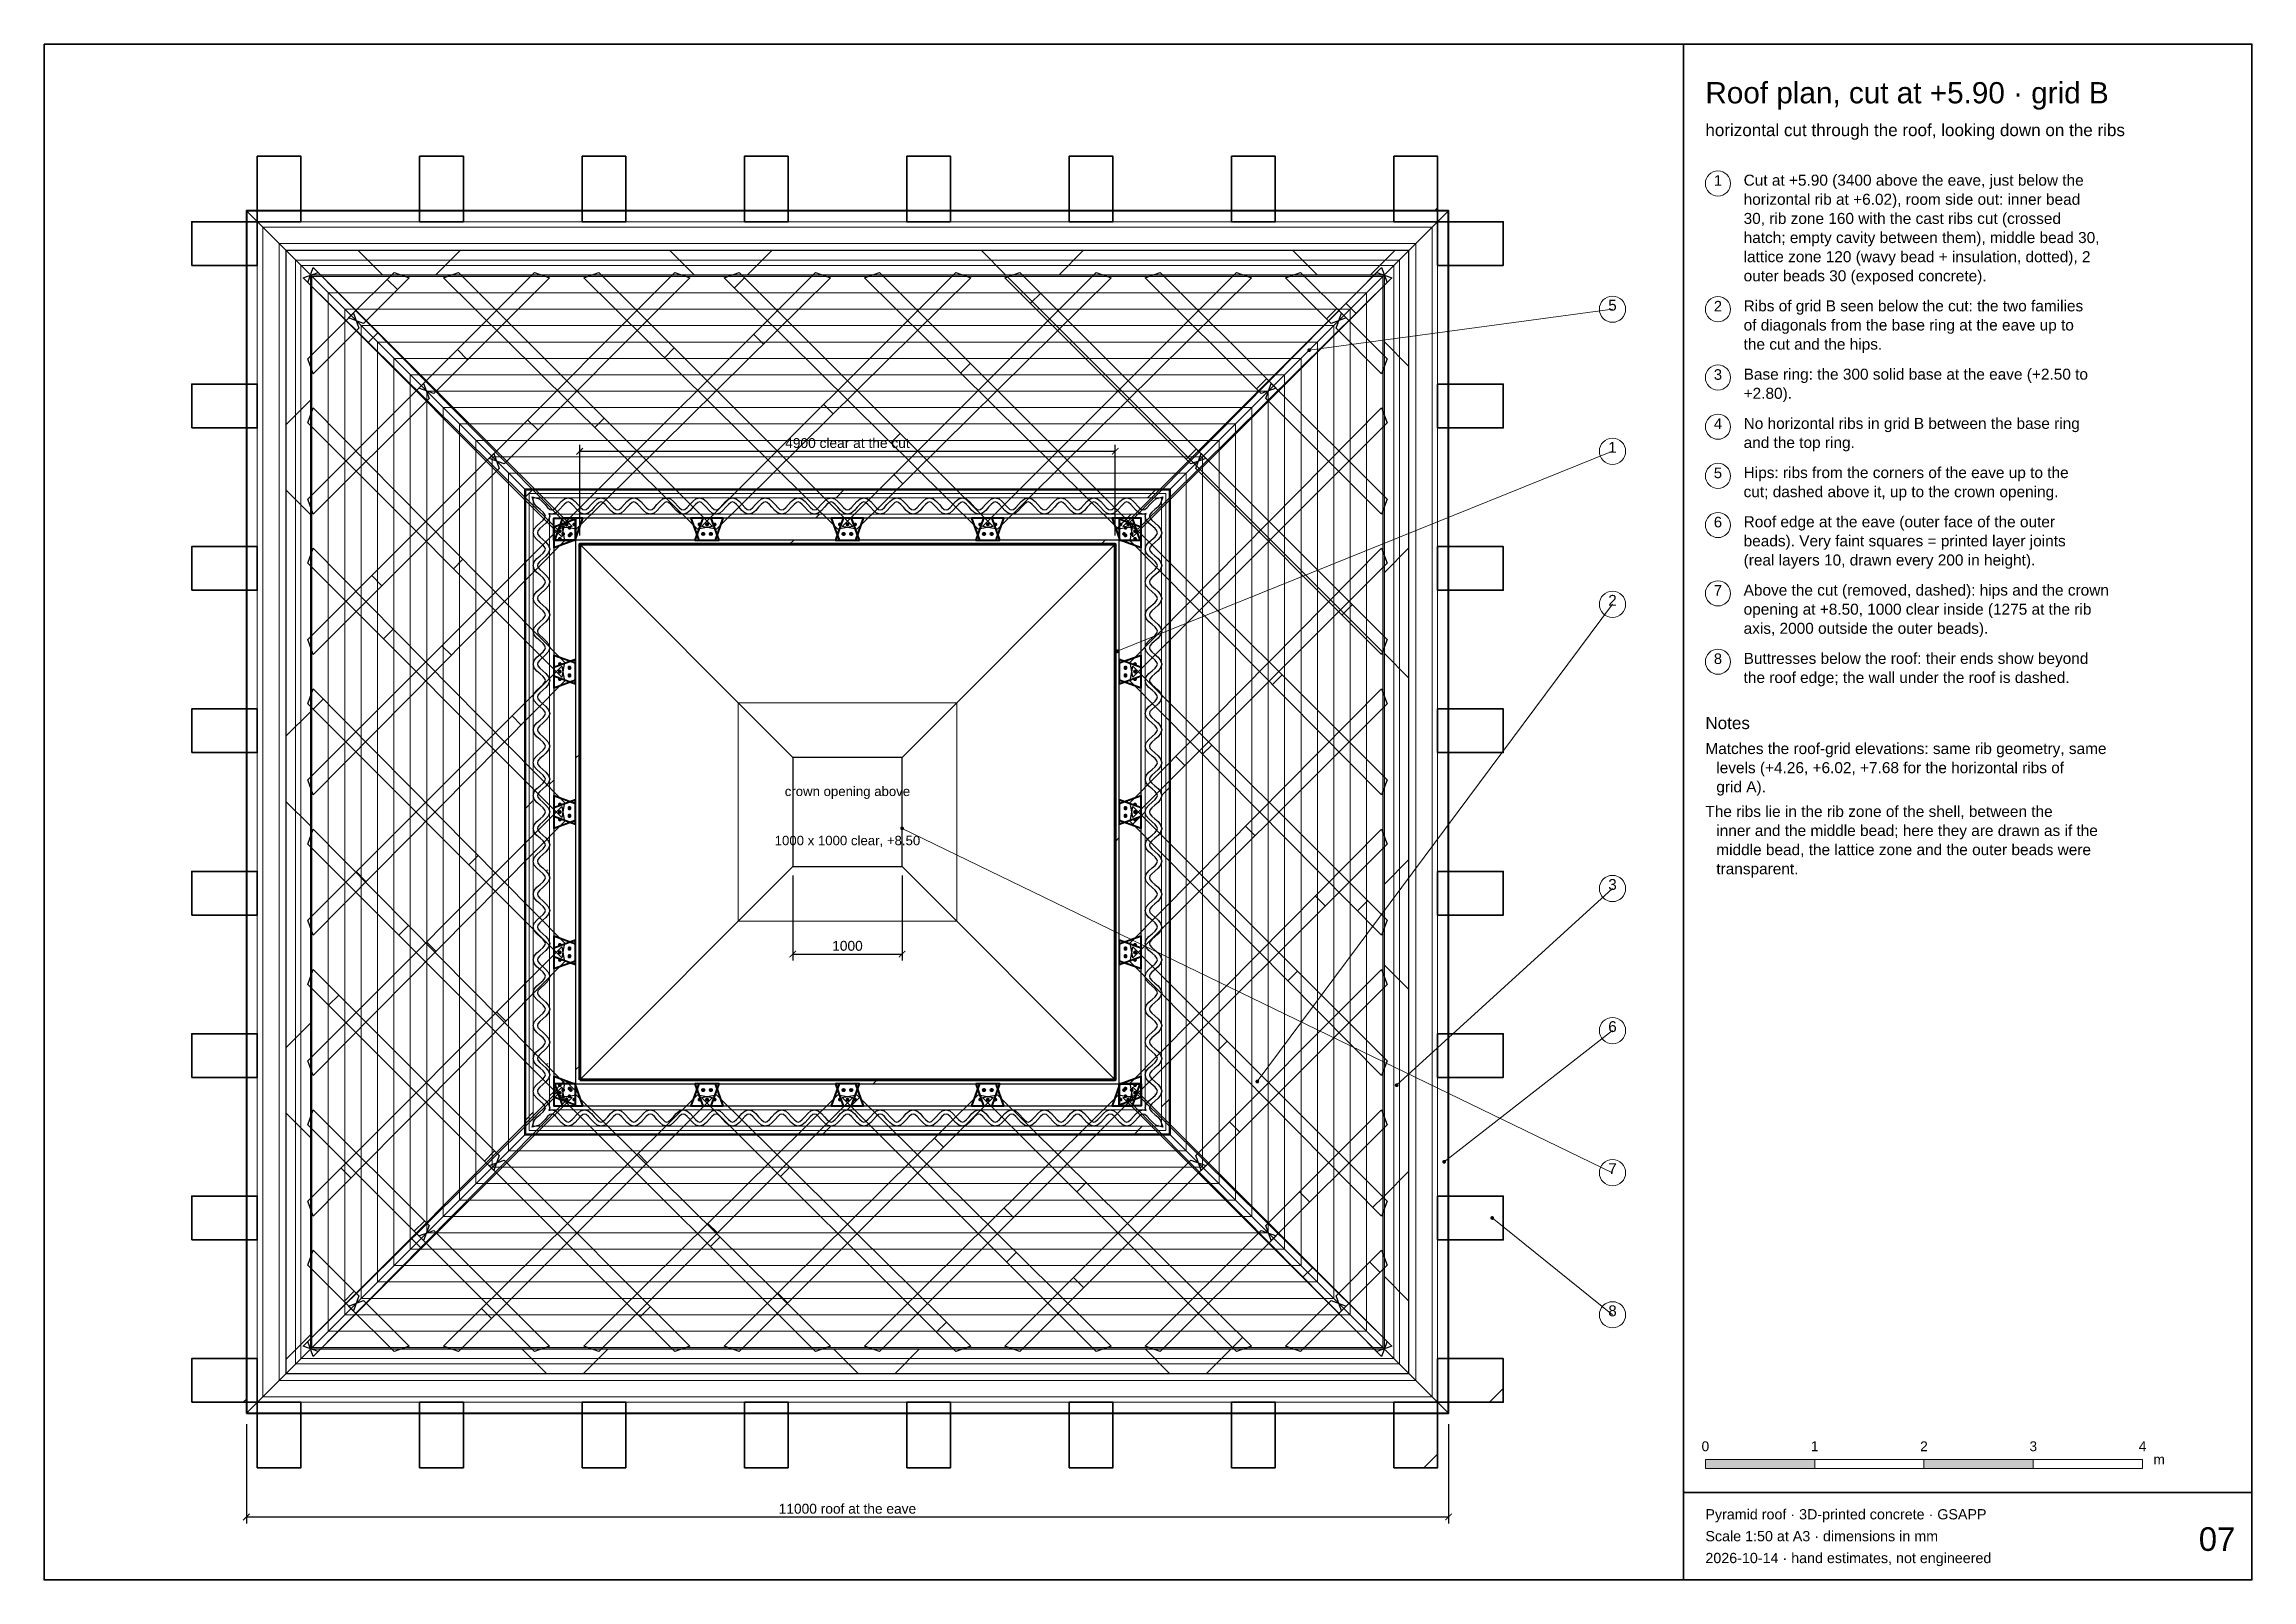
# Paper-space layout '07 roof-plan-cut-grid-B' of a CAD drawing. Header units: millimetres. Extents: x 8 to 412, y 8 to 289.
# The model-space entities are those that its viewports show. They can reach past a viewport. Long polylines and large blocks are cut down to what shows.
import ezdxf
from ezdxf.enums import TextEntityAlignment as Align

# ---------------------------------------------------------------- set-up
doc = ezdxf.new("R2010")
doc.units = ezdxf.units.MM
doc.linetypes.add('DASHED', pattern=[1.524, 1.27, -0.254])
for name, color, linetype, lineweight in [('ANNOTATION', 4, 'CONTINUOUS', 18), ('DIMS', 3, 'CONTINUOUS', 18), ('HATCH-CAST', 7, 'CONTINUOUS', 9), ('HATCH-INSULATION', 7, 'Continuous', 9), ('HATCH-PRINTED', 7, 'CONTINUOUS', 9), ('HIDDEN-AXIS', 8, 'DASHED', 18), ('LINES', 7, 'CONTINUOUS', 25), ('OUTLINE-CUT', 7, 'CONTINUOUS', 50), ('OUTLINE-FINE', 7, 'CONTINUOUS', 25), ('PRINTED-BEAD', 7, 'CONTINUOUS', 25), ('TEXT', 7, 'CONTINUOUS', 18), ('TITLEBLOCK', 7, 'CONTINUOUS', 18)]:
    doc.layers.add(name, color=color, linetype=linetype, lineweight=lineweight)
doc.styles.get("Standard").update_dxf_attribs({"font": 'arial.ttf'})
doc.dimstyles.new('PYR-1-50', dxfattribs={"dimscale": 50, "dimtxt": 1.8, "dimasz": 1.2, "dimexe": 1.2, "dimexo": 0.8, "dimgap": 0.6, "dimtad": 1, "dimdec": 0, "dimtxsty": 'Standard', "dimblk": 'ARCHTICK', "dimcen": 2.5, "dimclrd": 3, "dimclre": 3, "dimclrt": 7, "dimazin": 3, "dimtfac": 1, "dimtmove": 0, "dimatfit": 3})
pattern_1 = [(45, (0, 0), (-1425.35, 1425.35), [])]
pattern_2 = [(45, (0, 0), (-1425.35, 1425.35), []), (135, (0, 0), (-1425.35, -1425.35), [])]
pattern_3 = [(0, (0, 0), (442.9134, 885.827), [0, -885.827])]

psp = doc.layouts.new('07 roof-plan-cut-grid-B')

# ---------------------------------------------------------------- texts
at = {"layer": 'TITLEBLOCK'}
for s, height, p in [('Roof plan, cut at +5.90 · grid B', 3.888, (312, 277)), ('horizontal cut through the roof, looking down on the ribs', 2.232, (312, 271.5)), ('Cut at +5.90 (3400 above the eave, just below the', 2.016, (319, 262.5)), ('horizontal rib at +6.02), room side out: inner bead', 2.016, (319, 259)), ('30, rib zone 160 with the cast ribs cut (crossed', 2.016, (319, 255.5)), ('hatch; empty cavity between them), middle bead 30,', 2.016, (319, 252)), ('lattice zone 120 (wavy bead + insulation, dotted), 2', 2.016, (319, 248.5)), ('outer beads 30 (exposed concrete).', 2.016, (319, 245)), ('of diagonals from the base ring at the eave up to', 2.016, (319, 236)), ('Ribs of grid B seen below the cut: the two families', 2.016, (319, 239.5)), ('the cut and the hips.', 2.016, (319, 232.5)), ('Base ring: the 300 solid base at the eave (+2.50 to', 2.016, (319, 227)), ('+2.80).', 2.016, (319, 223.5)), ('No horizontal ribs in grid B between the base ring', 2.016, (319, 218)), ('and the top ring.', 2.016, (319, 214.5)), ('Hips: ribs from the corners of the eave up to the', 2.016, (319, 209)), ('cut; dashed above it, up to the crown opening.', 2.016, (319, 205.5)), ('Roof edge at the eave (outer face of the outer', 2.016, (319, 200)), ('beads). Very faint squares = printed layer joints', 2.016, (319, 196.5)), ('(real layers 10, drawn every 200 in height).', 2.016, (319, 193)), ('Above the cut (removed, dashed): hips and the crown', 2.016, (319, 187.5)), ('opening at +8.50, 1000 clear inside (1275 at the rib', 2.016, (319, 184)), ('axis, 2000 outside the outer beads).', 2.016, (319, 180.5)), ('the roof edge; the wall under the roof is dashed.', 2.016, (319, 171.5)), ('Buttresses below the roof: their ends show beyond', 2.016, (319, 175)), ('Notes', 2.232, (312, 163)), ('Matches the roof-grid elevations: same rib geometry, same', 2.016, (312, 158.5)), ('levels (+4.26, +6.02, +7.68 for the horizontal ribs of', 2.016, (314, 155)), ('grid A).', 2.016, (314, 151.5)), ('The ribs lie in the rib zone of the shell, between the', 2.016, (312, 147)), ('inner and the middle bead; here they are drawn as if the', 2.016, (314, 143.5)), ('middle bead, the lattice zone and the outer beads were', 2.016, (314, 140)), ('transparent.', 2.016, (314, 136.5)), ('m', 1.8, (394, 28.6)), ('Pyramid roof · 3D-printed concrete · GSAPP', 1.872, (312, 18.5)), ('Scale 1:50 at A3 · dimensions in mm', 1.872, (312, 14.5)), ('2026-10-14 · hand estimates, not engineered', 1.872, (312, 10.5))]:
    psp.add_text(s, height=height, dxfattribs=at).set_placement(p, align=Align.BOTTOM_LEFT)
for s, height, p in [('1', 1.94, (314.3, 262.5)), ('2', 1.94, (314.3, 239.5)), ('3', 1.94, (314.3, 227)), ('4', 1.94, (314.3, 218)), ('5', 1.94, (314.3, 209)), ('6', 1.94, (314.3, 200)), ('7', 1.94, (314.3, 187.5)), ('8', 1.94, (314.3, 175)), ('0', 1.8, (312, 31)), ('1', 1.8, (332, 31)), ('2', 1.8, (352, 31)), ('3', 1.8, (372, 31)), ('4', 1.8, (392, 31))]:
    psp.add_text(s, height=height, dxfattribs=at).set_placement(p, align=Align.BOTTOM_CENTER)
psp.add_text('07', height=4.32, dxfattribs=at).set_placement((409, 12), align=Align.BOTTOM_RIGHT)

msp = doc.modelspace()

# ---------------------------------------------------------------- texts
at = {"layer": 'ANNOTATION', "ltscale": 50}
for s, p in [('5', (116486.9, 11289.9)), ('1', (116486.9, 9989.9)), ('2', (116486.9, 8589.9)), ('3', (116486.9, 5989.9)), ('6', (116486.9, 4689.9)), ('7', (116486.9, 3389.9)), ('8', (116486.9, 2089.9))]:
    msp.add_text(s, height=99.4, dxfattribs=at).set_placement(p, align=Align.BOTTOM_CENTER)
at = {"layer": 'TEXT', "ltscale": 50}
for s, p in [('crown opening above', (109486.9, 6853.1)), ('1000 x 1000 clear, +8.50', (109486.9, 6403.1))]:
    msp.add_text(s, height=86.4, dxfattribs=at).set_placement(p, align=Align.BOTTOM_CENTER)

# ---------------------------------------------------------------- blocks, each defined once
blk = doc.blocks.new('_ARCHTICK')
at = {"color": 0, "linetype": 'BYBLOCK', "const_width": 0.15}
blk.add_lwpolyline([(-0.5, -0.5), (0.5, 0.5)], dxfattribs=at)

# ---------------------------------------------------------------- dimensions: what is measured, and where the dimension line sits
at = {"layer": 'DIMS'}
for base, p1, p2, text in [((107036.9, 10033.1), (107036.9, 9223.1), (111936.9, 9223.1), '<> clear at the cut'), ((103986.9, 283.1), (103986.9, 1173.1), (114986.9, 1173.1), '<> roof at the eave')]:
    msp.add_linear_dim(base=base, p1=p1, p2=p2, text=text, dimstyle='PYR-1-50', dxfattribs=at).render()
msp.add_linear_dim(base=(108986.9, 5433.1), p1=(108986.9, 6193.1), p2=(109986.9, 6193.1), dimstyle='PYR-1-50', dxfattribs=at).render()

# ---------------------------------------------------------------- hatches: boundary and pattern name
at = {"layer": 'ANNOTATION', "ltscale": 50}
h = msp.add_hatch(color=7, dxfattribs=at)
h.dxf.hatch_style = 1
edge = h.paths.add_edge_path()
edge.add_arc((113711.9, 10958.1), 17.5, 0, 360)
h = msp.add_hatch(color=7, dxfattribs=at)
h.dxf.hatch_style = 1
edge = h.paths.add_edge_path()
edge.add_arc((111955.6, 8203.1), 17.5, 0, 360)
h = msp.add_hatch(color=7, dxfattribs=at)
h.dxf.hatch_style = 1
edge = h.paths.add_edge_path()
edge.add_arc((109986.9, 6583.1), 17.5, 0, 360)
h = msp.add_hatch(color=7, dxfattribs=at)
h.dxf.hatch_style = 1
edge = h.paths.add_edge_path()
edge.add_arc((113236.9, 4267.5), 17.5, 0, 360)
h = msp.add_hatch(color=7, dxfattribs=at)
h.dxf.hatch_style = 1
edge = h.paths.add_edge_path()
edge.add_arc((114511.9, 4233.1), 17.5, 0, 360)
h = msp.add_hatch(color=7, dxfattribs=at)
h.dxf.hatch_style = 1
edge = h.paths.add_edge_path()
edge.add_arc((114946.9, 3533.1), 17.5, 0, 360)
h = msp.add_hatch(color=7, dxfattribs=at)
h.dxf.hatch_style = 1
edge = h.paths.add_edge_path()
edge.add_arc((115386.9, 3018.8), 17.5, 0, 360)
at = {"layer": 'HATCH-CAST', "ltscale": 50}
h = msp.add_hatch(dxfattribs=at)
h.set_pattern_fill('ANSI37', scale=25.19685)
h.set_pattern_definition(pattern_2)
h.paths.add_polyline_path([(114624.4, 1595.6), (104349.4, 1595.6), (104349.4, 11870.6), (114624.4, 11870.6)])
h.paths.add_polyline_path([(104574.4, 5673.7), (104574.4, 5223.7), (104549.7, 5155.1), (104574.4, 5130.4), (104574.4, 4482.6), (104549.7, 4457.9), (104574.4, 4389.3), (104574.4, 3939.3), (104549.7, 3870.7), (104574.4, 3846), (104574.4, 3198.3), (104549.7, 3173.6), (104574.4, 3105), (104574.4, 2655), (104549.7, 2586.4), (104574.4, 2561.7), (104574.4, 1913.9), (104549.7, 1889.2), (104549.8, 1888.8), (104505.8, 1845.3), (104574.4, 1820.6), (104599.1, 1752), (104642.6, 1796), (104643, 1795.9), (104667.7, 1820.6), (105315.5, 1820.6), (105340.2, 1795.9), (105408.8, 1820.6), (105858.8, 1820.6), (105927.4, 1795.9), (105952.1, 1820.6), (106599.8, 1820.6), (106624.5, 1795.9), (106693.1, 1820.6), (107143.1, 1820.6), (107211.7, 1795.9), (107236.4, 1820.6), (107884.2, 1820.6), (107908.9, 1795.9), (107977.5, 1820.6), (108427.5, 1820.6), (108496.1, 1795.9), (108520.8, 1820.6), (109168.6, 1820.6), (109193.3, 1795.9), (109261.9, 1820.6), (109711.9, 1820.6), (109780.5, 1795.9), (109805.2, 1820.6), (110453, 1820.6), (110477.7, 1795.9), (110546.3, 1820.6), (110996.3, 1820.6), (111064.9, 1795.9), (111089.6, 1820.6), (111737.3, 1820.6), (111762, 1795.9), (111830.6, 1820.6), (112280.6, 1820.6), (112349.2, 1795.9), (112373.9, 1820.6), (113021.7, 1820.6), (113046.4, 1795.9), (113115, 1820.6), (113565, 1820.6), (113633.6, 1795.9), (113658.3, 1820.6), (114306.1, 1820.6), (114330.8, 1795.9), (114331.1, 1796), (114374.7, 1752), (114399.4, 1820.6), (114468, 1845.3), (114424, 1888.8), (114424.1, 1889.2), (114399.4, 1913.9), (114399.4, 2561.7), (114424.1, 2586.4), (114399.4, 2655), (114399.4, 3105), (114424.1, 3173.6), (114399.4, 3198.3), (114399.4, 3846), (114424.1, 3870.7), (114399.4, 3939.3), (114399.4, 4389.3), (114424.1, 4457.9), (114399.4, 4482.6), (114399.4, 5130.4), (114424.1, 5155.1), (114399.4, 5223.7), (114399.4, 5673.7), (114424.1, 5742.3), (114399.4, 5767), (114399.4, 6414.8), (114424.1, 6439.5), (114399.4, 6508.1), (114399.4, 6958.1), (114424.1, 7026.7), (114399.4, 7051.4), (114399.4, 7699.2), (114424.1, 7723.9), (114399.4, 7792.5), (114399.4, 8242.5), (114424.1, 8311.1), (114399.4, 8335.8), (114399.4, 8983.5), (114424.1, 9008.2), (114399.4, 9076.8), (114399.4, 9526.8), (114424.1, 9595.4), (114399.4, 9620.1), (114399.4, 10267.9), (114424.1, 10292.6), (114399.4, 10361.2), (114399.4, 10811.2), (114424.1, 10879.8), (114399.4, 10904.5), (114399.4, 11552.3), (114424.1, 11577), (114424, 11577.3), (114468, 11620.9), (114399.4, 11645.6), (114374.7, 11714.2), (114331.1, 11670.2), (114330.8, 11670.3), (114306.1, 11645.6), (113658.3, 11645.6), (113633.6, 11670.3), (113565, 11645.6), (113115, 11645.6), (113046.4, 11670.3), (113021.7, 11645.6), (112373.9, 11645.6), (112349.2, 11670.3), (112280.6, 11645.6), (111830.6, 11645.6), (111762, 11670.3), (111737.3, 11645.6), (111089.6, 11645.6), (111064.9, 11670.3), (110996.3, 11645.6), (110546.3, 11645.6), (110477.7, 11670.3), (110453, 11645.6), (109805.2, 11645.6), (109780.5, 11670.3), (109711.9, 11645.6), (109261.9, 11645.6), (109193.3, 11670.3), (109168.6, 11645.6), (108520.8, 11645.6), (108496.1, 11670.3), (108427.5, 11645.6), (107977.5, 11645.6), (107908.9, 11670.3), (107884.2, 11645.6), (107236.4, 11645.6), (107211.7, 11670.3), (107143.1, 11645.6), (106693.1, 11645.6), (106624.5, 11670.3), (106599.8, 11645.6), (105952.1, 11645.6), (105927.4, 11670.3), (105858.8, 11645.6), (105408.8, 11645.6), (105340.2, 11670.3), (105315.5, 11645.6), (104667.7, 11645.6), (104643, 11670.3), (104642.6, 11670.2), (104599.1, 11714.2), (104574.4, 11645.6), (104505.8, 11620.9), (104549.8, 11577.3), (104549.7, 11577), (104574.4, 11552.3), (104574.4, 10904.5), (104549.7, 10879.8), (104574.4, 10811.2), (104574.4, 10361.2), (104549.7, 10292.6), (104574.4, 10267.9), (104574.4, 9620.1), (104549.7, 9595.4), (104574.4, 9526.8), (104574.4, 9076.8), (104549.7, 9008.2), (104574.4, 8983.5), (104574.4, 8335.8), (104549.7, 8311.1), (104574.4, 8242.5), (104574.4, 7792.5), (104549.7, 7723.9), (104574.4, 7699.2), (104574.4, 7051.4), (104549.7, 7026.7), (104574.4, 6958.1), (104574.4, 6508.1), (104549.7, 6439.5), (104574.4, 6414.8), (104574.4, 5767), (104549.7, 5742.3)])
h = msp.add_hatch(dxfattribs=at)
h.set_pattern_fill('ANSI37', scale=25.19685)
h.set_pattern_definition(pattern_2)
h.paths.add_polyline_path([(104505.8, 11620.9), (104643, 11670.3), (104991.6, 11321.7), (104966.9, 11297), (104923, 11253.1), (104900.4, 11230.5)])
h = msp.add_hatch(dxfattribs=at)
h.set_pattern_fill('ANSI37', scale=25.19685)
h.set_pattern_definition(pattern_2)
h.paths.add_polyline_path([(104898.3, 11228.4), (104549.7, 11577), (104549.8, 11577.3), (104900.4, 11230.5)])
h = msp.add_hatch(dxfattribs=at)
h.set_pattern_fill('ANSI37', scale=25.19685)
h.set_pattern_definition(pattern_2)
h.paths.add_polyline_path([(104642.6, 11670.2), (104574.4, 11645.6), (104599.1, 11714.2)])
h = msp.add_hatch(dxfattribs=at)
h.set_pattern_fill('ANSI37', scale=25.19685)
h.set_pattern_definition(pattern_2)
h.paths.add_polyline_path([(105340.2, 11670.3), (105477.4, 11620.9), (105060.2, 11203.7), (104991.6, 11228.4), (104966.9, 11297)])
h = msp.add_hatch(dxfattribs=at)
h.set_pattern_fill('ANSI37', scale=25.19685)
h.set_pattern_definition(pattern_2)
h.paths.add_polyline_path([(105633.8, 10586.2), (105609.1, 10654.8), (106624.5, 11670.3), (106761.7, 11620.9), (105702.4, 10561.5)])
h = msp.add_hatch(dxfattribs=at)
h.set_pattern_fill('ANSI37', scale=25.19685)
h.set_pattern_definition(pattern_2)
h.paths.add_polyline_path([(105790.2, 11620.9), (105927.4, 11670.3), (106276, 11321.7), (106184.8, 11230.5)])
h = msp.add_hatch(dxfattribs=at)
h.set_pattern_fill('ANSI37', scale=25.19685)
h.set_pattern_definition(pattern_2)
h.paths.add_polyline_path([(108046.1, 11620.9), (106344.6, 9919.3), (106276, 9944), (106251.3, 10012.6), (107908.9, 11670.3)])
h = msp.add_hatch(dxfattribs=at)
h.set_pattern_fill('ANSI37', scale=25.19685)
h.set_pattern_definition(pattern_2)
h.paths.add_polyline_path([(107211.7, 11670.3), (107560.3, 11321.7), (107469.1, 11230.5), (107074.5, 11620.9)])
h = msp.add_hatch(dxfattribs=at)
h.set_pattern_fill('ANSI37', scale=25.19685)
h.set_pattern_definition(pattern_2)
h.paths.add_polyline_path([(109330.5, 11620.9), (107371.9, 9683.1), (107206.1, 9683.1), (109193.3, 11670.3)])
h = msp.add_hatch(dxfattribs=at)
h.set_pattern_fill('ANSI37', scale=25.19685)
h.set_pattern_definition(pattern_2)
h.paths.add_polyline_path([(108496.1, 11670.3), (108844.7, 11321.7), (108753.5, 11230.5), (108358.9, 11620.9)])
h = msp.add_hatch(dxfattribs=at)
h.set_pattern_fill('ANSI37', scale=25.19685)
h.set_pattern_definition(pattern_2)
h.paths.add_polyline_path([(109780.5, 11670.3), (111767.7, 9683.1), (111601.9, 9683.1), (109643.3, 11620.9)])
h = msp.add_hatch(dxfattribs=at)
h.set_pattern_fill('ANSI37', scale=25.19685)
h.set_pattern_definition(pattern_2)
h.paths.add_polyline_path([(110614.9, 11620.9), (110220.3, 11230.5), (110129.1, 11321.7), (110477.7, 11670.3)])
h = msp.add_hatch(dxfattribs=at)
h.set_pattern_fill('ANSI37', scale=25.19685)
h.set_pattern_definition(pattern_2)
h.paths.add_polyline_path([(111064.9, 11670.3), (112766.4, 9968.7), (112629.2, 9919.3), (110927.7, 11620.9)])
h = msp.add_hatch(dxfattribs=at)
h.set_pattern_fill('ANSI37', scale=25.19685)
h.set_pattern_definition(pattern_2)
h.paths.add_polyline_path([(111762, 11670.3), (111899.2, 11620.9), (111504.7, 11230.5), (111413.5, 11321.7)])
h = msp.add_hatch(dxfattribs=at)
h.set_pattern_fill('ANSI37', scale=25.19685)
h.set_pattern_definition(pattern_2)
h.paths.add_polyline_path([(112349.2, 11670.3), (113408.6, 10610.9), (113271.4, 10561.5), (112212, 11620.9)])
h = msp.add_hatch(dxfattribs=at)
h.set_pattern_fill('ANSI37', scale=25.19685)
h.set_pattern_definition(pattern_2)
h.paths.add_polyline_path([(113046.4, 11670.3), (113183.6, 11620.9), (112789, 11230.5), (112697.8, 11321.7)])
h = msp.add_hatch(dxfattribs=at)
h.set_pattern_fill('ANSI37', scale=25.19685)
h.set_pattern_definition(pattern_2)
h.paths.add_polyline_path([(113633.6, 11670.3), (114050.8, 11253.1), (113913.6, 11203.7), (113496.4, 11620.9)])
h = msp.add_hatch(dxfattribs=at)
h.set_pattern_fill('ANSI37', scale=25.19685)
h.set_pattern_definition(pattern_2)
h.paths.add_polyline_path([(114330.8, 11670.3), (114331.1, 11670.2), (113984.3, 11319.6), (113982.2, 11321.7)])
h = msp.add_hatch(dxfattribs=at)
h.set_pattern_fill('ANSI37', scale=25.19685)
h.set_pattern_definition(pattern_2)
h.paths.add_polyline_path([(114075.5, 11228.4), (114050.8, 11253.1), (114006.9, 11297), (113984.3, 11319.6), (114374.7, 11714.2), (114424.1, 11577)])
h = msp.add_hatch(dxfattribs=at)
h.set_pattern_fill('ANSI37', scale=25.19685)
h.set_pattern_definition(pattern_2)
h.paths.add_polyline_path([(114424, 11577.3), (114399.4, 11645.6), (114468, 11620.9)])
h = msp.add_hatch(dxfattribs=at)
h.set_pattern_fill('ANSI37', scale=25.19685)
h.set_pattern_definition(pattern_2)
h.paths.add_polyline_path([(105016.3, 11159.8), (104599.1, 10742.6), (104549.7, 10879.8), (104966.9, 11297)])
h = msp.add_hatch(dxfattribs=at)
h.set_pattern_fill('ANSI37', scale=25.19685)
h.set_pattern_definition(pattern_2)
h.paths.add_polyline_path([(105084.9, 11228.4), (105633.8, 10679.5), (105609.1, 10654.8), (105565.2, 10610.9), (105546, 10591.7), (104994.2, 11137.7), (105016.3, 11159.8), (104991.6, 11228.4), (105060.2, 11203.7)])
h = msp.add_hatch(dxfattribs=at)
h.set_pattern_fill('ANSI37', scale=25.19685)
h.set_pattern_definition(pattern_2)
h.paths.add_polyline_path([(104991.6, 11135.1), (104994.2, 11137.7), (105546, 10591.7), (105540.5, 10586.2)])
h = msp.add_hatch(dxfattribs=at)
h.set_pattern_fill('ANSI37', scale=25.19685)
h.set_pattern_definition(pattern_2)
h.paths.add_polyline_path([(106278.5, 11137.7), (106369.2, 11228.4), (106918.1, 10679.5), (106830.4, 10591.7)])
h = msp.add_hatch(dxfattribs=at)
h.set_pattern_fill('ANSI37', scale=25.19685)
h.set_pattern_definition(pattern_2)
h.paths.add_polyline_path([(108202.5, 10679.5), (108114.7, 10591.7), (107562.9, 11137.7), (107653.6, 11228.4)])
h = msp.add_hatch(dxfattribs=at)
h.set_pattern_fill('ANSI37', scale=25.19685)
h.set_pattern_definition(pattern_2)
h.paths.add_polyline_path([(110483.3, 9683.1), (110317.5, 9683.1), (108844.7, 11140.3), (108935.9, 11230.5)])
h = msp.add_hatch(dxfattribs=at)
h.set_pattern_fill('ANSI37', scale=25.19685)
h.set_pattern_definition(pattern_2)
h.paths.add_polyline_path([(109574.7, 10591.7), (109486.9, 10679.5), (110037.9, 11230.5), (110129.1, 11140.3)])
h = msp.add_hatch(dxfattribs=at)
h.set_pattern_fill('ANSI37', scale=25.19685)
h.set_pattern_definition(pattern_2)
h.paths.add_polyline_path([(111320.2, 11228.4), (111410.9, 11137.7), (110859, 10591.7), (110771.3, 10679.5)])
h = msp.add_hatch(dxfattribs=at)
h.set_pattern_fill('ANSI37', scale=25.19685)
h.set_pattern_definition(pattern_2)
h.paths.add_polyline_path([(112604.5, 11228.4), (112695.2, 11137.7), (112143.4, 10591.7), (112055.6, 10679.5)])
h = msp.add_hatch(dxfattribs=at)
h.set_pattern_fill('ANSI37', scale=25.19685)
h.set_pattern_definition(pattern_2)
h.paths.add_polyline_path([(113888.9, 11228.4), (113891.5, 11225.8), (113345.5, 10674), (113340, 10679.5)])
h = msp.add_hatch(dxfattribs=at)
h.set_pattern_fill('ANSI37', scale=25.19685)
h.set_pattern_definition(pattern_2)
h.paths.add_polyline_path([(113982.2, 11228.4), (113957.5, 11159.8), (113982.2, 11135.1), (113433.3, 10586.2), (113364.7, 10654.8), (113364.7, 10654.8), (113345.5, 10674), (113891.5, 11225.8), (113913.6, 11203.7)])
h = msp.add_hatch(dxfattribs=at)
h.set_pattern_fill('ANSI37', scale=25.19685)
h.set_pattern_definition(pattern_2)
h.paths.add_polyline_path([(114050.8, 11253.1), (114424.1, 10879.8), (114374.7, 10742.6), (113957.5, 11159.8), (113982.2, 11228.4)])
h = msp.add_hatch(dxfattribs=at)
h.set_pattern_fill('ANSI37', scale=25.19685)
h.set_pattern_definition(pattern_2)
h.paths.add_polyline_path([(105658.5, 10517.6), (104599.1, 9458.2), (104549.7, 9595.4), (105609.1, 10654.8)])
h = msp.add_hatch(dxfattribs=at)
h.set_pattern_fill('ANSI37', scale=25.19685)
h.set_pattern_definition(pattern_2)
h.paths.add_polyline_path([(106191.6, 9953), (105639.8, 10498.9), (105658.5, 10517.6), (105633.8, 10586.2), (105702.4, 10561.5), (105727.1, 10586.2), (106276, 10037.3), (106251.3, 10012.6), (106207.4, 9968.7)])
h = msp.add_hatch(dxfattribs=at)
h.set_pattern_fill('ANSI37', scale=25.19685)
h.set_pattern_definition(pattern_2)
h.paths.add_polyline_path([(106924.2, 10498.9), (107011.4, 10586.2), (107560.3, 10037.3), (107476, 9953)])
h = msp.add_hatch(dxfattribs=at)
h.set_pattern_fill('ANSI37', scale=25.19685)
h.set_pattern_definition(pattern_2)
h.paths.add_polyline_path([(108844.7, 10037.3), (108760.4, 9953), (108202.5, 10504.9), (108290.3, 10591.7)])
h = msp.add_hatch(dxfattribs=at)
h.set_pattern_fill('ANSI37', scale=25.19685)
h.set_pattern_definition(pattern_2)
h.paths.add_polyline_path([(108656.3, 9683.1), (108490.5, 9683.1), (109399.1, 10591.7), (109486.9, 10504.9)])
h = msp.add_hatch(dxfattribs=at)
h.set_pattern_fill('ANSI37', scale=25.19685)
h.set_pattern_definition(pattern_2)
h.paths.add_polyline_path([(110683.5, 10591.7), (110771.3, 10504.9), (110213.4, 9953), (110129.1, 10037.3)])
h = msp.add_hatch(dxfattribs=at)
h.set_pattern_fill('ANSI37', scale=25.19685)
h.set_pattern_definition(pattern_2)
h.paths.add_polyline_path([(111962.3, 10586.2), (112049.6, 10498.9), (111497.8, 9953), (111413.5, 10037.3)])
h = msp.add_hatch(dxfattribs=at)
h.set_pattern_fill('ANSI37', scale=25.19685)
h.set_pattern_definition(pattern_2)
h.paths.add_polyline_path([(113246.7, 10586.2), (113252.7, 10580.2), (112706.8, 10028.4), (112697.8, 10037.3)])
h = msp.add_hatch(dxfattribs=at)
h.set_pattern_fill('ANSI37', scale=25.19685)
h.set_pattern_definition(pattern_2)
h.paths.add_polyline_path([(113271.4, 10561.5), (113340, 10586.2), (113315.3, 10517.6), (113340, 10492.9), (112791.1, 9944), (112766.4, 9968.7), (112722.5, 10012.6), (112706.8, 10028.4), (113252.7, 10580.2)])
h = msp.add_hatch(dxfattribs=at)
h.set_pattern_fill('ANSI37', scale=25.19685)
h.set_pattern_definition(pattern_2)
h.paths.add_polyline_path([(113340, 10586.2), (113408.6, 10610.9), (113364.7, 10654.8), (113364.7, 10654.8), (114424.1, 9595.4), (114374.7, 9458.2), (113315.3, 10517.6)])
h = msp.add_hatch(dxfattribs=at)
h.set_pattern_fill('ANSI37', scale=25.19685)
h.set_pattern_definition(pattern_2)
h.paths.add_polyline_path([(104989.5, 10035.2), (104898.3, 9944), (104549.7, 10292.6), (104599.1, 10429.8)])
h = msp.add_hatch(dxfattribs=at)
h.set_pattern_fill('ANSI37', scale=25.19685)
h.set_pattern_definition(pattern_2)
h.paths.add_polyline_path([(105633.8, 10492.9), (105639.8, 10498.9), (106191.6, 9953), (106182.7, 9944)])
h = msp.add_hatch(dxfattribs=at)
h.set_pattern_fill('ANSI37', scale=25.19685)
h.set_pattern_definition(pattern_2)
h.paths.add_polyline_path([(113984.3, 10035.2), (114374.7, 10429.8), (114424.1, 10292.6), (114075.5, 9944)])
h = msp.add_hatch(dxfattribs=at)
h.set_pattern_fill('ANSI37', scale=25.19685)
h.set_pattern_definition(pattern_2)
h.paths.add_polyline_path([(106300.6, 9875.4), (104599.1, 8173.9), (104549.7, 8311.1), (106251.3, 10012.6)])
h = msp.add_hatch(dxfattribs=at)
h.set_pattern_fill('ANSI37', scale=25.19685)
h.set_pattern_definition(pattern_2)
h.paths.add_polyline_path([(105628.2, 9389.6), (105540.5, 9301.8), (104991.6, 9850.7), (105082.3, 9941.4)])
h = msp.add_hatch(dxfattribs=at)
h.set_pattern_fill('ANSI37', scale=25.19685)
h.set_pattern_definition(pattern_2)
h.paths.add_polyline_path([(106300.6, 9875.4), (106276, 9944), (106344.6, 9919.3), (106369.2, 9944), (106630.2, 9683.1), (106536.9, 9683.1), (106536.9, 9611.4), (106285.4, 9860.2)])
h = msp.add_hatch(dxfattribs=at)
h.set_pattern_fill('ANSI37', scale=25.19685)
h.set_pattern_definition(pattern_2)
h.paths.add_polyline_path([(107644.7, 9953), (107914.6, 9683.1), (107748.8, 9683.1), (107560.3, 9869.5)])
h = msp.add_hatch(dxfattribs=at)
h.set_pattern_fill('ANSI37', scale=25.19685)
h.set_pattern_definition(pattern_2)
h.paths.add_polyline_path([(109198.9, 9683.1), (109033.1, 9683.1), (108844.7, 9869.5), (108929, 9953)])
h = msp.add_hatch(dxfattribs=at)
h.set_pattern_fill('ANSI37', scale=25.19685)
h.set_pattern_definition(pattern_2)
h.paths.add_polyline_path([(109774.8, 9683.1), (110044.7, 9953), (110129.1, 9869.5), (109940.6, 9683.1)])
h = msp.add_hatch(dxfattribs=at)
h.set_pattern_fill('ANSI37', scale=25.19685)
h.set_pattern_definition(pattern_2)
h.paths.add_polyline_path([(111413.5, 9869.5), (111225, 9683.1), (111059.2, 9683.1), (111329.1, 9953)])
h = msp.add_hatch(dxfattribs=at)
h.set_pattern_fill('ANSI37', scale=25.19685)
h.set_pattern_definition(pattern_2)
h.paths.add_polyline_path([(112343.6, 9683.1), (112604.5, 9944), (112614, 9934.6), (112365.2, 9683.1)])
h = msp.add_hatch(dxfattribs=at)
h.set_pattern_fill('ANSI37', scale=25.19685)
h.set_pattern_definition(pattern_2)
h.paths.add_polyline_path([(112629.2, 9919.3), (112697.8, 9944), (112673.1, 9875.4), (112697.8, 9850.7), (112436.9, 9589.8), (112436.9, 9683.1), (112365.2, 9683.1), (112614, 9934.6)])
h = msp.add_hatch(dxfattribs=at)
h.set_pattern_fill('ANSI37', scale=25.19685)
h.set_pattern_definition(pattern_2)
h.paths.add_polyline_path([(114424.1, 8311.1), (114374.7, 8173.9), (112673.1, 9875.4), (112697.8, 9944), (112766.4, 9968.7)])
h = msp.add_hatch(dxfattribs=at)
h.set_pattern_fill('ANSI37', scale=25.19685)
h.set_pattern_definition(pattern_2)
h.paths.add_polyline_path([(113345.5, 9389.6), (113891.5, 9941.4), (113982.2, 9850.7), (113433.3, 9301.8)])
h = msp.add_hatch(dxfattribs=at)
h.set_pattern_fill('ANSI37', scale=25.19685)
h.set_pattern_definition(pattern_2)
h.paths.add_polyline_path([(106285.4, 9860.2), (106536.9, 9611.4), (106536.9, 9589.8), (106276, 9850.7)])
h = msp.add_hatch(dxfattribs=at)
h.set_pattern_fill('ANSI37', scale=25.19685)
h.set_pattern_definition(pattern_2)
h.paths.add_polyline_path([(106267, 8744), (106182.7, 8659.7), (105633.8, 9208.5), (105721, 9295.8)])
h = msp.add_hatch(dxfattribs=at)
h.set_pattern_fill('ANSI37', scale=25.19685)
h.set_pattern_definition(pattern_2)
h.paths.add_polyline_path([(106799.4, 9420.6), (106999.4, 9420.6), (106999.4, 9220.6), (106799.4, 9220.6)])
h = msp.add_hatch(dxfattribs=at)
h.set_pattern_fill('ANSI37', scale=25.19685)
h.set_pattern_definition(pattern_2)
h.paths.add_polyline_path([(106999.4, 9420.6), (107066.2, 9420.6), (106999.4, 9235.1), (106999.4, 9412.4)])
h = msp.add_hatch(dxfattribs=at)
h.set_pattern_fill('ANSI37', scale=25.19685)
h.set_pattern_definition(pattern_2)
h.paths.add_polyline_path([(108164, 9420.6), (108109.2, 9268.5), (108054.5, 9420.6)])
h = msp.add_hatch(dxfattribs=at)
h.set_pattern_fill('ANSI37', scale=25.19685)
h.set_pattern_definition(pattern_2)
h.paths.add_polyline_path([(108350.6, 9420.6), (108278.6, 9220.6), (108092, 9220.6), (108164, 9420.6)])
h = msp.add_hatch(dxfattribs=at)
h.set_pattern_fill('ANSI37', scale=25.19685)
h.set_pattern_definition(pattern_2)
h.paths.add_polyline_path([(109597.4, 9220.6), (109410.8, 9220.6), (109338.8, 9420.6), (109525.4, 9420.6)])
h = msp.add_hatch(dxfattribs=at)
h.set_pattern_fill('ANSI37', scale=25.19685)
h.set_pattern_definition(pattern_2)
h.paths.add_polyline_path([(109580.2, 9268.5), (109525.4, 9420.6), (109634.9, 9420.6)])
h = msp.add_hatch(dxfattribs=at)
h.set_pattern_fill('ANSI37', scale=25.19685)
h.set_pattern_definition(pattern_2)
h.paths.add_polyline_path([(110623.2, 9420.6), (110809.8, 9420.6), (110881.8, 9220.6), (110695.2, 9220.6)])
h = msp.add_hatch(dxfattribs=at)
h.set_pattern_fill('ANSI37', scale=25.19685)
h.set_pattern_definition(pattern_2)
h.paths.add_polyline_path([(110809.8, 9420.6), (110919.3, 9420.6), (110864.6, 9268.5)])
h = msp.add_hatch(dxfattribs=at)
h.set_pattern_fill('ANSI37', scale=25.19685)
h.set_pattern_definition(pattern_2)
h.paths.add_polyline_path([(111907.6, 9420.6), (111974.4, 9420.6), (111974.4, 9235.1)])
h = msp.add_hatch(dxfattribs=at)
h.set_pattern_fill('ANSI37', scale=25.19685)
h.set_pattern_definition(pattern_2)
h.paths.add_polyline_path([(111974.4, 9220.6), (112174.4, 9220.6), (112174.4, 9420.6), (111974.4, 9420.6)])
h = msp.add_hatch(dxfattribs=at)
h.set_pattern_fill('ANSI37', scale=25.19685)
h.set_pattern_definition(pattern_2)
h.paths.add_polyline_path([(112706.8, 8744), (113252.7, 9295.8), (113340, 9208.5), (112791.1, 8659.7)])
h = msp.add_hatch(dxfattribs=at)
h.set_pattern_fill('ANSI37', scale=25.19685)
h.set_pattern_definition(pattern_2)
h.paths.add_polyline_path([(104989.5, 8750.9), (104898.3, 8659.7), (104549.7, 9008.2), (104599.1, 9145.4)])
h = msp.add_hatch(dxfattribs=at)
h.set_pattern_fill('ANSI37', scale=25.19685)
h.set_pattern_definition(pattern_2)
h.paths.add_polyline_path([(106984.9, 9220.6), (106799.4, 9153.8), (106799.4, 9220.6)])
h = msp.add_hatch(dxfattribs=at)
h.set_pattern_fill('ANSI37', scale=25.19685)
h.set_pattern_definition(pattern_2)
h.paths.add_polyline_path([(108313.1, 9220.6), (108278.6, 9220.6), (108295.8, 9268.5)])
h = msp.add_hatch(dxfattribs=at)
h.set_pattern_fill('ANSI37', scale=25.19685)
h.set_pattern_definition(pattern_2)
h.paths.add_polyline_path([(109393.6, 9268.5), (109410.8, 9220.6), (109376.3, 9220.6)])
h = msp.add_hatch(dxfattribs=at)
h.set_pattern_fill('ANSI37', scale=25.19685)
h.set_pattern_definition(pattern_2)
h.paths.add_polyline_path([(110695.2, 9220.6), (110660.7, 9220.6), (110678, 9268.5)])
h = msp.add_hatch(dxfattribs=at)
h.set_pattern_fill('ANSI37', scale=25.19685)
h.set_pattern_definition(pattern_2)
h.paths.add_polyline_path([(111988.8, 9220.6), (112166.2, 9220.6), (112174.4, 9220.6), (112174.4, 9153.8)])
h = msp.add_hatch(dxfattribs=at)
h.set_pattern_fill('ANSI37', scale=25.19685)
h.set_pattern_definition(pattern_2)
h.paths.add_polyline_path([(114374.7, 9145.4), (114424.1, 9008.2), (114075.5, 8659.7), (113984.3, 8750.9)])
h = msp.add_hatch(dxfattribs=at)
h.set_pattern_fill('ANSI37', scale=25.19685)
h.set_pattern_definition(pattern_2)
h.paths.add_polyline_path([(106536.9, 8848.1), (104599.1, 6889.5), (104549.7, 7026.7), (106536.9, 9013.9)])
h = msp.add_hatch(dxfattribs=at)
h.set_pattern_fill('ANSI37', scale=25.19685)
h.set_pattern_definition(pattern_2)
h.paths.add_polyline_path([(112436.9, 9013.9), (114424.1, 7026.7), (114374.7, 6889.5), (112436.9, 8848.1)])
h = msp.add_hatch(dxfattribs=at)
h.set_pattern_fill('ANSI37', scale=25.19685)
h.set_pattern_definition(pattern_2)
h.paths.add_polyline_path([(105628.2, 8105.2), (105540.5, 8017.5), (104991.6, 8566.4), (105082.3, 8657.1)])
h = msp.add_hatch(dxfattribs=at)
h.set_pattern_fill('ANSI37', scale=25.19685)
h.set_pattern_definition(pattern_2)
h.paths.add_polyline_path([(106350.4, 8659.7), (106536.9, 8471.2), (106536.9, 8305.4), (106267, 8575.3)])
h = msp.add_hatch(dxfattribs=at)
h.set_pattern_fill('ANSI37', scale=25.19685)
h.set_pattern_definition(pattern_2)
h.paths.add_polyline_path([(112706.8, 8575.3), (112436.9, 8305.4), (112436.9, 8471.2), (112623.3, 8659.7)])
h = msp.add_hatch(dxfattribs=at)
h.set_pattern_fill('ANSI37', scale=25.19685)
h.set_pattern_definition(pattern_2)
h.paths.add_polyline_path([(113982.2, 8566.4), (113433.3, 8017.5), (113345.5, 8105.2), (113891.5, 8657.1)])
h = msp.add_hatch(dxfattribs=at)
h.set_pattern_fill('ANSI37', scale=25.19685)
h.set_pattern_definition(pattern_2)
h.paths.add_polyline_path([(106799.4, 8165.5), (106951.5, 8110.8), (106799.4, 8056)])
h = msp.add_hatch(dxfattribs=at)
h.set_pattern_fill('ANSI37', scale=25.19685)
h.set_pattern_definition(pattern_2)
h.paths.add_polyline_path([(106799.4, 7869.4), (106799.4, 8056), (106999.4, 8128), (106999.4, 7941.4)])
h = msp.add_hatch(dxfattribs=at)
h.set_pattern_fill('ANSI37', scale=25.19685)
h.set_pattern_definition(pattern_2)
h.paths.add_polyline_path([(112174.4, 7869.4), (111974.4, 7941.4), (111974.4, 8128), (112174.4, 8056)])
h = msp.add_hatch(dxfattribs=at)
h.set_pattern_fill('ANSI37', scale=25.19685)
h.set_pattern_definition(pattern_2)
h.paths.add_polyline_path([(112174.4, 8165.5), (112174.4, 8056), (112022.3, 8110.8)])
h = msp.add_hatch(dxfattribs=at)
h.set_pattern_fill('ANSI37', scale=25.19685)
h.set_pattern_definition(pattern_2)
h.paths.add_polyline_path([(106267, 7459.6), (106182.7, 7375.3), (105628.2, 7929.7), (105715.1, 8017.5)])
h = msp.add_hatch(dxfattribs=at)
h.set_pattern_fill('ANSI37', scale=25.19685)
h.set_pattern_definition(pattern_2)
h.paths.add_polyline_path([(106999.4, 7906.9), (106951.5, 7924.2), (106999.4, 7941.4)])
h = msp.add_hatch(dxfattribs=at)
h.set_pattern_fill('ANSI37', scale=25.19685)
h.set_pattern_definition(pattern_2)
h.paths.add_polyline_path([(112022.3, 7924.2), (111974.4, 7906.9), (111974.4, 7941.4)])
h = msp.add_hatch(dxfattribs=at)
h.set_pattern_fill('ANSI37', scale=25.19685)
h.set_pattern_definition(pattern_2)
h.paths.add_polyline_path([(113345.5, 7929.7), (112791.1, 7375.3), (112706.8, 7459.6), (113258.7, 8017.5)])
h = msp.add_hatch(dxfattribs=at)
h.set_pattern_fill('ANSI37', scale=25.19685)
h.set_pattern_definition(pattern_2)
h.paths.add_polyline_path([(104898.3, 7375.3), (104549.7, 7723.9), (104599.1, 7861.1), (104989.5, 7466.5)])
h = msp.add_hatch(dxfattribs=at)
h.set_pattern_fill('ANSI37', scale=25.19685)
h.set_pattern_definition(pattern_2)
h.paths.add_polyline_path([(104989.5, 6182.1), (106536.9, 7729.5), (106536.9, 7563.7), (105079.7, 6090.9)])
h = msp.add_hatch(dxfattribs=at)
h.set_pattern_fill('ANSI37', scale=25.19685)
h.set_pattern_definition(pattern_2)
h.paths.add_polyline_path([(113258.7, 6733.1), (112436.9, 7563.7), (112436.9, 7729.5), (113345.5, 6820.9)])
h = msp.add_hatch(dxfattribs=at)
h.set_pattern_fill('ANSI37', scale=25.19685)
h.set_pattern_definition(pattern_2)
h.paths.add_polyline_path([(114374.7, 7861.1), (114424.1, 7723.9), (114075.5, 7375.3), (113984.3, 7466.5)])
h = msp.add_hatch(dxfattribs=at)
h.set_pattern_fill('ANSI37', scale=25.19685)
h.set_pattern_definition(pattern_2)
h.paths.add_polyline_path([(104989.5, 7284.1), (105079.7, 7375.3), (105628.2, 6820.9), (105540.5, 6733.1)])
h = msp.add_hatch(dxfattribs=at)
h.set_pattern_fill('ANSI37', scale=25.19685)
h.set_pattern_definition(pattern_2)
h.paths.add_polyline_path([(106350.4, 7375.3), (106536.9, 7186.8), (106536.9, 7021), (106267, 7290.9)])
h = msp.add_hatch(dxfattribs=at)
h.set_pattern_fill('ANSI37', scale=25.19685)
h.set_pattern_definition(pattern_2)
h.paths.add_polyline_path([(112706.8, 7290.9), (112436.9, 7021), (112436.9, 7186.8), (112623.3, 7375.3)])
h = msp.add_hatch(dxfattribs=at)
h.set_pattern_fill('ANSI37', scale=25.19685)
h.set_pattern_definition(pattern_2)
h.paths.add_polyline_path([(113984.3, 7284.1), (112436.9, 5736.7), (112436.9, 5902.5), (113894.1, 7375.3)])
h = msp.add_hatch(dxfattribs=at)
h.set_pattern_fill('ANSI37', scale=25.19685)
h.set_pattern_definition(pattern_2)
h.paths.add_polyline_path([(106799.4, 6771.6), (106799.4, 6881.1), (106951.5, 6826.4)])
h = msp.add_hatch(dxfattribs=at)
h.set_pattern_fill('ANSI37', scale=25.19685)
h.set_pattern_definition(pattern_2)
h.paths.add_polyline_path([(111974.4, 6622.5), (111974.4, 6809.1), (112174.4, 6881.1), (112174.4, 6694.5)])
h = msp.add_hatch(dxfattribs=at)
h.set_pattern_fill('ANSI37', scale=25.19685)
h.set_pattern_definition(pattern_2)
h.paths.add_polyline_path([(105715.1, 6733.1), (106536.9, 5902.5), (106536.9, 5736.7), (105628.2, 6645.3)])
h = msp.add_hatch(dxfattribs=at)
h.set_pattern_fill('ANSI37', scale=25.19685)
h.set_pattern_definition(pattern_2)
h.paths.add_polyline_path([(106999.4, 6843.6), (106999.4, 6657), (106799.4, 6585), (106799.4, 6771.6)])
h = msp.add_hatch(dxfattribs=at)
h.set_pattern_fill('ANSI37', scale=25.19685)
h.set_pattern_definition(pattern_2)
h.paths.add_polyline_path([(111974.4, 6843.6), (112022.3, 6826.4), (111974.4, 6809.1)])
h = msp.add_hatch(dxfattribs=at)
h.set_pattern_fill('ANSI37', scale=25.19685)
h.set_pattern_definition(pattern_2)
h.paths.add_polyline_path([(112174.4, 6585), (112022.3, 6639.8), (112174.4, 6694.5)])
h = msp.add_hatch(dxfattribs=at)
h.set_pattern_fill('ANSI37', scale=25.19685)
h.set_pattern_definition(pattern_2)
h.paths.add_polyline_path([(113894.1, 6090.9), (113345.5, 6645.3), (113433.3, 6733.1), (113984.3, 6182.1)])
h = msp.add_hatch(dxfattribs=at)
h.set_pattern_fill('ANSI37', scale=25.19685)
h.set_pattern_definition(pattern_2)
h.paths.add_polyline_path([(104599.1, 6576.7), (106536.9, 4618.1), (106536.9, 4452.3), (104549.7, 6439.5)])
h = msp.add_hatch(dxfattribs=at)
h.set_pattern_fill('ANSI37', scale=25.19685)
h.set_pattern_definition(pattern_2)
h.paths.add_polyline_path([(106999.4, 6657), (106999.4, 6622.5), (106951.5, 6639.8)])
h = msp.add_hatch(dxfattribs=at)
h.set_pattern_fill('ANSI37', scale=25.19685)
h.set_pattern_definition(pattern_2)
h.paths.add_polyline_path([(114424.1, 6439.5), (112436.9, 4452.3), (112436.9, 4618.1), (114374.7, 6576.7)])
h = msp.add_hatch(dxfattribs=at)
h.set_pattern_fill('ANSI37', scale=25.19685)
h.set_pattern_definition(pattern_2)
h.paths.add_polyline_path([(106267, 6175.2), (106536.9, 6445.1), (106536.9, 6279.4), (106350.4, 6090.9)])
h = msp.add_hatch(dxfattribs=at)
h.set_pattern_fill('ANSI37', scale=25.19685)
h.set_pattern_definition(pattern_2)
h.paths.add_polyline_path([(112436.9, 6279.4), (112436.9, 6445.1), (112706.8, 6175.2), (112623.3, 6090.9)])
h = msp.add_hatch(dxfattribs=at)
h.set_pattern_fill('ANSI37', scale=25.19685)
h.set_pattern_definition(pattern_2)
h.paths.add_polyline_path([(104989.5, 5999.7), (104599.1, 5605.1), (104549.7, 5742.3), (104898.3, 6090.9)])
h = msp.add_hatch(dxfattribs=at)
h.set_pattern_fill('ANSI37', scale=25.19685)
h.set_pattern_definition(pattern_2)
h.paths.add_polyline_path([(105715.1, 5448.7), (105628.2, 5536.5), (106182.7, 6090.9), (106267, 6006.6)])
h = msp.add_hatch(dxfattribs=at)
h.set_pattern_fill('ANSI37', scale=25.19685)
h.set_pattern_definition(pattern_2)
h.paths.add_polyline_path([(112791.1, 6090.9), (113345.5, 5536.5), (113258.7, 5448.7), (112706.8, 6006.6)])
h = msp.add_hatch(dxfattribs=at)
h.set_pattern_fill('ANSI37', scale=25.19685)
h.set_pattern_definition(pattern_2)
h.paths.add_polyline_path([(114424.1, 5742.3), (114374.7, 5605.1), (113984.3, 5999.7), (114075.5, 6090.9)])
h = msp.add_hatch(dxfattribs=at)
h.set_pattern_fill('ANSI37', scale=25.19685)
h.set_pattern_definition(pattern_2)
h.paths.add_polyline_path([(106799.4, 5596.8), (106999.4, 5524.8), (106999.4, 5338.2), (106799.4, 5410.2)])
h = msp.add_hatch(dxfattribs=at)
h.set_pattern_fill('ANSI37', scale=25.19685)
h.set_pattern_definition(pattern_2)
h.paths.add_polyline_path([(106999.4, 5524.8), (106951.5, 5542), (106999.4, 5559.3)])
h = msp.add_hatch(dxfattribs=at)
h.set_pattern_fill('ANSI37', scale=25.19685)
h.set_pattern_definition(pattern_2)
h.paths.add_polyline_path([(112174.4, 5596.8), (112174.4, 5410.2), (111974.4, 5338.2), (111974.4, 5524.8)])
h = msp.add_hatch(dxfattribs=at)
h.set_pattern_fill('ANSI37', scale=25.19685)
h.set_pattern_definition(pattern_2)
h.paths.add_polyline_path([(112022.3, 5542), (111974.4, 5524.8), (111974.4, 5559.3)])
h = msp.add_hatch(dxfattribs=at)
h.set_pattern_fill('ANSI37', scale=25.19685)
h.set_pattern_definition(pattern_2)
h.paths.add_polyline_path([(106276, 3522.2), (106207.4, 3497.5), (104549.7, 5155.1), (104599.1, 5292.3), (106300.6, 3590.8)])
h = msp.add_hatch(dxfattribs=at)
h.set_pattern_fill('ANSI37', scale=25.19685)
h.set_pattern_definition(pattern_2)
h.paths.add_polyline_path([(105082.3, 4809.1), (104991.6, 4899.8), (105540.5, 5448.7), (105628.2, 5360.9)])
h = msp.add_hatch(dxfattribs=at)
h.set_pattern_fill('ANSI37', scale=25.19685)
h.set_pattern_definition(pattern_2)
h.paths.add_polyline_path([(106951.5, 5355.4), (106799.4, 5300.7), (106799.4, 5410.2)])
h = msp.add_hatch(dxfattribs=at)
h.set_pattern_fill('ANSI37', scale=25.19685)
h.set_pattern_definition(pattern_2)
h.paths.add_polyline_path([(112022.3, 5355.4), (112174.4, 5410.2), (112174.4, 5300.7)])
h = msp.add_hatch(dxfattribs=at)
h.set_pattern_fill('ANSI37', scale=25.19685)
h.set_pattern_definition(pattern_2)
h.paths.add_polyline_path([(114374.7, 5292.3), (114424.1, 5155.1), (112722.5, 3453.6), (112673.1, 3590.8)])
h = msp.add_hatch(dxfattribs=at)
h.set_pattern_fill('ANSI37', scale=25.19685)
h.set_pattern_definition(pattern_2)
h.paths.add_polyline_path([(113433.3, 5448.7), (113982.2, 4899.8), (113891.5, 4809.1), (113345.5, 5360.9)])
h = msp.add_hatch(dxfattribs=at)
h.set_pattern_fill('ANSI37', scale=25.19685)
h.set_pattern_definition(pattern_2)
h.paths.add_polyline_path([(106536.9, 4995), (106350.4, 4806.5), (106267, 4890.9), (106536.9, 5160.8)])
h = msp.add_hatch(dxfattribs=at)
h.set_pattern_fill('ANSI37', scale=25.19685)
h.set_pattern_definition(pattern_2)
h.paths.add_polyline_path([(112623.3, 4806.5), (112436.9, 4995), (112436.9, 5160.8), (112706.8, 4890.9)])
h = msp.add_hatch(dxfattribs=at)
h.set_pattern_fill('ANSI37', scale=25.19685)
h.set_pattern_definition(pattern_2)
h.paths.add_polyline_path([(104989.5, 4715.3), (104599.1, 4320.7), (104549.7, 4457.9), (104898.3, 4806.5)])
h = msp.add_hatch(dxfattribs=at)
h.set_pattern_fill('ANSI37', scale=25.19685)
h.set_pattern_definition(pattern_2)
h.paths.add_polyline_path([(106182.7, 4806.5), (106267, 4722.2), (105721, 4170.4), (105633.8, 4257.6)])
h = msp.add_hatch(dxfattribs=at)
h.set_pattern_fill('ANSI37', scale=25.19685)
h.set_pattern_definition(pattern_2)
h.paths.add_polyline_path([(112791.1, 4806.5), (113340, 4257.6), (113252.7, 4170.4), (112706.8, 4722.2)])
h = msp.add_hatch(dxfattribs=at)
h.set_pattern_fill('ANSI37', scale=25.19685)
h.set_pattern_definition(pattern_2)
h.paths.add_polyline_path([(114075.5, 4806.5), (114424.1, 4457.9), (114374.7, 4320.7), (113984.3, 4715.3)])
h = msp.add_hatch(dxfattribs=at)
h.set_pattern_fill('ANSI37', scale=25.19685)
h.set_pattern_definition(pattern_2)
h.paths.add_polyline_path([(106799.4, 4312.4), (106984.9, 4245.6), (106799.4, 4245.6)])
h = msp.add_hatch(dxfattribs=at)
h.set_pattern_fill('ANSI37', scale=25.19685)
h.set_pattern_definition(pattern_2)
h.paths.add_polyline_path([(106799.4, 4245.6), (106999.4, 4245.6), (106999.4, 4045.6), (106799.4, 4045.6)])
h = msp.add_hatch(dxfattribs=at)
h.set_pattern_fill('ANSI37', scale=25.19685)
h.set_pattern_definition(pattern_2)
h.paths.add_polyline_path([(108350.6, 4045.6), (108164, 4045.6), (108092, 4245.6), (108278.6, 4245.6)])
h = msp.add_hatch(dxfattribs=at)
h.set_pattern_fill('ANSI37', scale=25.19685)
h.set_pattern_definition(pattern_2)
h.paths.add_polyline_path([(108313.1, 4245.6), (108295.8, 4197.7), (108278.6, 4245.6)])
h = msp.add_hatch(dxfattribs=at)
h.set_pattern_fill('ANSI37', scale=25.19685)
h.set_pattern_definition(pattern_2)
h.paths.add_polyline_path([(109376.3, 4245.6), (109562.9, 4245.6), (109634.9, 4045.6), (109448.3, 4045.6)])
h = msp.add_hatch(dxfattribs=at)
h.set_pattern_fill('ANSI37', scale=25.19685)
h.set_pattern_definition(pattern_2)
h.paths.add_polyline_path([(109562.9, 4245.6), (109597.4, 4245.6), (109580.2, 4197.7)])
h = msp.add_hatch(dxfattribs=at)
h.set_pattern_fill('ANSI37', scale=25.19685)
h.set_pattern_definition(pattern_2)
h.paths.add_polyline_path([(110623.2, 4045.6), (110695.2, 4245.6), (110881.8, 4245.6), (110809.8, 4045.6)])
h = msp.add_hatch(dxfattribs=at)
h.set_pattern_fill('ANSI37', scale=25.19685)
h.set_pattern_definition(pattern_2)
h.paths.add_polyline_path([(110695.2, 4245.6), (110678, 4197.7), (110660.7, 4245.6)])
h = msp.add_hatch(dxfattribs=at)
h.set_pattern_fill('ANSI37', scale=25.19685)
h.set_pattern_definition(pattern_2)
h.paths.add_polyline_path([(112174.4, 4245.6), (112174.4, 4045.6), (111974.4, 4045.6), (111974.4, 4245.6)])
h = msp.add_hatch(dxfattribs=at)
h.set_pattern_fill('ANSI37', scale=25.19685)
h.set_pattern_definition(pattern_2)
h.paths.add_polyline_path([(111988.8, 4245.6), (112174.4, 4312.4), (112174.4, 4245.6)])
h = msp.add_hatch(dxfattribs=at)
h.set_pattern_fill('ANSI37', scale=25.19685)
h.set_pattern_definition(pattern_2)
h.paths.add_polyline_path([(105540.5, 4164.3), (105628.2, 4076.6), (105082.3, 3524.7), (104991.6, 3615.5)])
h = msp.add_hatch(dxfattribs=at)
h.set_pattern_fill('ANSI37', scale=25.19685)
h.set_pattern_definition(pattern_2)
h.paths.add_polyline_path([(106999.4, 4053.8), (106999.4, 4231.1), (107066.2, 4045.6), (106999.4, 4045.6)])
h = msp.add_hatch(dxfattribs=at)
h.set_pattern_fill('ANSI37', scale=25.19685)
h.set_pattern_definition(pattern_2)
h.paths.add_polyline_path([(108054.5, 4045.6), (108109.2, 4197.7), (108164, 4045.6)])
h = msp.add_hatch(dxfattribs=at)
h.set_pattern_fill('ANSI37', scale=25.19685)
h.set_pattern_definition(pattern_2)
h.paths.add_polyline_path([(109448.3, 4045.6), (109338.8, 4045.6), (109393.6, 4197.7)])
h = msp.add_hatch(dxfattribs=at)
h.set_pattern_fill('ANSI37', scale=25.19685)
h.set_pattern_definition(pattern_2)
h.paths.add_polyline_path([(110864.6, 4197.7), (110919.3, 4045.6), (110809.8, 4045.6)])
h = msp.add_hatch(dxfattribs=at)
h.set_pattern_fill('ANSI37', scale=25.19685)
h.set_pattern_definition(pattern_2)
h.paths.add_polyline_path([(111974.4, 4231.1), (111974.4, 4053.8), (111974.4, 4045.6), (111907.6, 4045.6)])
h = msp.add_hatch(dxfattribs=at)
h.set_pattern_fill('ANSI37', scale=25.19685)
h.set_pattern_definition(pattern_2)
h.paths.add_polyline_path([(113433.3, 4164.3), (113982.2, 3615.5), (113891.5, 3524.7), (113345.5, 4076.6)])
h = msp.add_hatch(dxfattribs=at)
h.set_pattern_fill('ANSI37', scale=25.19685)
h.set_pattern_definition(pattern_2)
h.paths.add_polyline_path([(104549.7, 3870.7), (104599.1, 4007.9), (105658.5, 2948.6), (105633.8, 2880), (105565.2, 2855.3)])
h = msp.add_hatch(dxfattribs=at)
h.set_pattern_fill('ANSI37', scale=25.19685)
h.set_pattern_definition(pattern_2)
h.paths.add_polyline_path([(106276, 3615.5), (106536.9, 3876.4), (106536.9, 3783.1), (106608.6, 3783.1), (106359.8, 3531.6), (106344.6, 3546.9), (106276, 3522.2), (106300.6, 3590.8)])
h = msp.add_hatch(dxfattribs=at)
h.set_pattern_fill('ANSI37', scale=25.19685)
h.set_pattern_definition(pattern_2)
h.paths.add_polyline_path([(112697.8, 3522.2), (112629.2, 3546.9), (112604.5, 3522.2), (112343.6, 3783.1), (112436.9, 3783.1), (112436.9, 3854.8), (112688.4, 3606), (112673.1, 3590.8)])
h = msp.add_hatch(dxfattribs=at)
h.set_pattern_fill('ANSI37', scale=25.19685)
h.set_pattern_definition(pattern_2)
h.paths.add_polyline_path([(112688.4, 3606), (112436.9, 3854.8), (112436.9, 3876.4), (112697.8, 3615.5)])
h = msp.add_hatch(dxfattribs=at)
h.set_pattern_fill('ANSI37', scale=25.19685)
h.set_pattern_definition(pattern_2)
h.paths.add_polyline_path([(114374.7, 4007.9), (114424.1, 3870.7), (113364.7, 2811.4), (113315.3, 2948.6)])
h = msp.add_hatch(dxfattribs=at)
h.set_pattern_fill('ANSI37', scale=25.19685)
h.set_pattern_definition(pattern_2)
h.paths.add_polyline_path([(106359.8, 3531.6), (106608.6, 3783.1), (106630.2, 3783.1), (106369.2, 3522.2)])
h = msp.add_hatch(dxfattribs=at)
h.set_pattern_fill('ANSI37', scale=25.19685)
h.set_pattern_definition(pattern_2)
h.paths.add_polyline_path([(107206.1, 3783.1), (107371.9, 3783.1), (109330.5, 1845.3), (109193.3, 1795.9)])
h = msp.add_hatch(dxfattribs=at)
h.set_pattern_fill('ANSI37', scale=25.19685)
h.set_pattern_definition(pattern_2)
h.paths.add_polyline_path([(107748.8, 3783.1), (107914.6, 3783.1), (107644.7, 3513.2), (107560.3, 3596.6)])
h = msp.add_hatch(dxfattribs=at)
h.set_pattern_fill('ANSI37', scale=25.19685)
h.set_pattern_definition(pattern_2)
h.paths.add_polyline_path([(108656.3, 3783.1), (110129.1, 2325.9), (110037.9, 2235.7), (108490.5, 3783.1)])
h = msp.add_hatch(dxfattribs=at)
h.set_pattern_fill('ANSI37', scale=25.19685)
h.set_pattern_definition(pattern_2)
h.paths.add_polyline_path([(108844.7, 3596.6), (109033.1, 3783.1), (109198.9, 3783.1), (108929, 3513.2)])
h = msp.add_hatch(dxfattribs=at)
h.set_pattern_fill('ANSI37', scale=25.19685)
h.set_pattern_definition(pattern_2)
h.paths.add_polyline_path([(110483.3, 3783.1), (109574.7, 2874.4), (109486.9, 2961.3), (110317.5, 3783.1)])
h = msp.add_hatch(dxfattribs=at)
h.set_pattern_fill('ANSI37', scale=25.19685)
h.set_pattern_definition(pattern_2)
h.paths.add_polyline_path([(109643.3, 1845.3), (111601.9, 3783.1), (111767.7, 3783.1), (109780.5, 1795.9)])
h = msp.add_hatch(dxfattribs=at)
h.set_pattern_fill('ANSI37', scale=25.19685)
h.set_pattern_definition(pattern_2)
h.paths.add_polyline_path([(109940.6, 3783.1), (110129.1, 3596.6), (110044.7, 3513.2), (109774.8, 3783.1)])
h = msp.add_hatch(dxfattribs=at)
h.set_pattern_fill('ANSI37', scale=25.19685)
h.set_pattern_definition(pattern_2)
h.paths.add_polyline_path([(111329.1, 3513.2), (111059.2, 3783.1), (111225, 3783.1), (111413.5, 3596.6)])
h = msp.add_hatch(dxfattribs=at)
h.set_pattern_fill('ANSI37', scale=25.19685)
h.set_pattern_definition(pattern_2)
h.paths.add_polyline_path([(104898.3, 3522.2), (104989.5, 3431), (104599.1, 3036.4), (104549.7, 3173.6)])
h = msp.add_hatch(dxfattribs=at)
h.set_pattern_fill('ANSI37', scale=25.19685)
h.set_pattern_definition(pattern_2)
h.paths.add_polyline_path([(106251.3, 3453.6), (106267, 3437.8), (105721, 2886), (105702.4, 2904.7), (105633.8, 2880), (105658.5, 2948.6), (105633.8, 2973.3), (106182.7, 3522.2), (106207.4, 3497.5)])
h = msp.add_hatch(dxfattribs=at)
h.set_pattern_fill('ANSI37', scale=25.19685)
h.set_pattern_definition(pattern_2)
h.paths.add_polyline_path([(105721, 2886), (106267, 3437.8), (106276, 3428.9), (105727.1, 2880)])
h = msp.add_hatch(dxfattribs=at)
h.set_pattern_fill('ANSI37', scale=25.19685)
h.set_pattern_definition(pattern_2)
h.paths.add_polyline_path([(106207.4, 3497.5), (106344.6, 3546.9), (108046.1, 1845.3), (107908.9, 1795.9)])
h = msp.add_hatch(dxfattribs=at)
h.set_pattern_fill('ANSI37', scale=25.19685)
h.set_pattern_definition(pattern_2)
h.paths.add_polyline_path([(106924.2, 2967.2), (107476, 3513.2), (107560.3, 3428.9), (107011.4, 2880)])
h = msp.add_hatch(dxfattribs=at)
h.set_pattern_fill('ANSI37', scale=25.19685)
h.set_pattern_definition(pattern_2)
h.paths.add_polyline_path([(108202.5, 2961.3), (108760.4, 3513.2), (108844.7, 3428.9), (108290.3, 2874.4)])
h = msp.add_hatch(dxfattribs=at)
h.set_pattern_fill('ANSI37', scale=25.19685)
h.set_pattern_definition(pattern_2)
h.paths.add_polyline_path([(110213.4, 3513.2), (110771.3, 2961.3), (110683.5, 2874.4), (110129.1, 3428.9)])
h = msp.add_hatch(dxfattribs=at)
h.set_pattern_fill('ANSI37', scale=25.19685)
h.set_pattern_definition(pattern_2)
h.paths.add_polyline_path([(112629.2, 3546.9), (112697.8, 3522.2), (112722.5, 3453.6), (111064.9, 1795.9), (110927.7, 1845.3)])
h = msp.add_hatch(dxfattribs=at)
h.set_pattern_fill('ANSI37', scale=25.19685)
h.set_pattern_definition(pattern_2)
h.paths.add_polyline_path([(111962.3, 2880), (111413.5, 3428.9), (111497.8, 3513.2), (112049.6, 2967.2)])
h = msp.add_hatch(dxfattribs=at)
h.set_pattern_fill('ANSI37', scale=25.19685)
h.set_pattern_definition(pattern_2)
h.paths.add_polyline_path([(113334, 2967.2), (113315.3, 2948.6), (113340, 2880), (113271.4, 2904.7), (113246.7, 2880), (112697.8, 3428.9), (112722.5, 3453.6), (112766.4, 3497.5), (112782.2, 3513.2)])
h = msp.add_hatch(dxfattribs=at)
h.set_pattern_fill('ANSI37', scale=25.19685)
h.set_pattern_definition(pattern_2)
h.paths.add_polyline_path([(113334, 2967.2), (112782.2, 3513.2), (112791.1, 3522.2), (113340, 2973.3)])
h = msp.add_hatch(dxfattribs=at)
h.set_pattern_fill('ANSI37', scale=25.19685)
h.set_pattern_definition(pattern_2)
h.paths.add_polyline_path([(114075.5, 3522.2), (114424.1, 3173.6), (114374.7, 3036.4), (113984.3, 3431)])
h = msp.add_hatch(dxfattribs=at)
h.set_pattern_fill('ANSI37', scale=25.19685)
h.set_pattern_definition(pattern_2)
h.paths.add_polyline_path([(105016.3, 2306.4), (104991.6, 2331.1), (105540.5, 2880), (105565.2, 2855.3), (105609.1, 2811.4), (105628.2, 2792.2), (105082.3, 2240.4), (105060.2, 2262.5), (104991.6, 2237.8)])
h = msp.add_hatch(dxfattribs=at)
h.set_pattern_fill('ANSI37', scale=25.19685)
h.set_pattern_definition(pattern_2)
h.paths.add_polyline_path([(105565.2, 2855.3), (105702.4, 2904.7), (106761.7, 1845.3), (106624.5, 1795.9)])
h = msp.add_hatch(dxfattribs=at)
h.set_pattern_fill('ANSI37', scale=25.19685)
h.set_pattern_definition(pattern_2)
h.paths.add_polyline_path([(106278.5, 2328.5), (106830.4, 2874.4), (106918.1, 2786.7), (106369.2, 2237.8)])
h = msp.add_hatch(dxfattribs=at)
h.set_pattern_fill('ANSI37', scale=25.19685)
h.set_pattern_definition(pattern_2)
h.paths.add_polyline_path([(107562.9, 2328.5), (108114.7, 2874.4), (108202.5, 2786.7), (107653.6, 2237.8)])
h = msp.add_hatch(dxfattribs=at)
h.set_pattern_fill('ANSI37', scale=25.19685)
h.set_pattern_definition(pattern_2)
h.paths.add_polyline_path([(109486.9, 2786.7), (108935.9, 2235.7), (108844.7, 2325.9), (109399.1, 2874.4)])
h = msp.add_hatch(dxfattribs=at)
h.set_pattern_fill('ANSI37', scale=25.19685)
h.set_pattern_definition(pattern_2)
h.paths.add_polyline_path([(110859, 2874.4), (111410.9, 2328.5), (111320.2, 2237.8), (110771.3, 2786.7)])
h = msp.add_hatch(dxfattribs=at)
h.set_pattern_fill('ANSI37', scale=25.19685)
h.set_pattern_definition(pattern_2)
h.paths.add_polyline_path([(112604.5, 2237.8), (112055.6, 2786.7), (112143.4, 2874.4), (112695.2, 2328.5)])
h = msp.add_hatch(dxfattribs=at)
h.set_pattern_fill('ANSI37', scale=25.19685)
h.set_pattern_definition(pattern_2)
h.paths.add_polyline_path([(113364.7, 2811.4), (112349.2, 1795.9), (112212, 1845.3), (113271.4, 2904.7), (113340, 2880)])
h = msp.add_hatch(dxfattribs=at)
h.set_pattern_fill('ANSI37', scale=25.19685)
h.set_pattern_definition(pattern_2)
h.paths.add_polyline_path([(113340, 2786.7), (113364.7, 2811.4), (113364.7, 2811.4), (113427.8, 2874.4), (113979.6, 2328.5), (113957.5, 2306.4), (113982.2, 2237.8), (113913.6, 2262.5), (113888.9, 2237.8)])
h = msp.add_hatch(dxfattribs=at)
h.set_pattern_fill('ANSI37', scale=25.19685)
h.set_pattern_definition(pattern_2)
h.paths.add_polyline_path([(113979.6, 2328.5), (113427.8, 2874.4), (113433.3, 2880), (113982.2, 2331.1)])
h = msp.add_hatch(dxfattribs=at)
h.set_pattern_fill('ANSI37', scale=25.19685)
h.set_pattern_definition(pattern_2)
h.paths.add_polyline_path([(105016.3, 2306.4), (104991.6, 2237.8), (104923, 2213.1), (104549.7, 2586.4), (104599.1, 2723.6)])
h = msp.add_hatch(dxfattribs=at)
h.set_pattern_fill('ANSI37', scale=25.19685)
h.set_pattern_definition(pattern_2)
h.paths.add_polyline_path([(105082.3, 2240.4), (105628.2, 2792.2), (105633.8, 2786.7), (105084.9, 2237.8)])
h = msp.add_hatch(dxfattribs=at)
h.set_pattern_fill('ANSI37', scale=25.19685)
h.set_pattern_definition(pattern_2)
h.paths.add_polyline_path([(114374.7, 2723.6), (114424.1, 2586.4), (114006.9, 2169.2), (113957.5, 2306.4)])
h = msp.add_hatch(dxfattribs=at)
h.set_pattern_fill('ANSI37', scale=25.19685)
h.set_pattern_definition(pattern_2)
h.paths.add_polyline_path([(104989.5, 2146.6), (104599.1, 1752), (104549.7, 1889.2), (104898.3, 2237.8), (104923, 2213.1), (104966.9, 2169.2)])
h = msp.add_hatch(dxfattribs=at)
h.set_pattern_fill('ANSI37', scale=25.19685)
h.set_pattern_definition(pattern_2)
h.paths.add_polyline_path([(104923, 2213.1), (105060.2, 2262.5), (105477.4, 1845.3), (105340.2, 1795.9)])
h = msp.add_hatch(dxfattribs=at)
h.set_pattern_fill('ANSI37', scale=25.19685)
h.set_pattern_definition(pattern_2)
h.paths.add_polyline_path([(105790.2, 1845.3), (106184.8, 2235.7), (106276, 2144.5), (105927.4, 1795.9)])
h = msp.add_hatch(dxfattribs=at)
h.set_pattern_fill('ANSI37', scale=25.19685)
h.set_pattern_definition(pattern_2)
h.paths.add_polyline_path([(107074.5, 1845.3), (107469.1, 2235.7), (107560.3, 2144.5), (107211.7, 1795.9)])
h = msp.add_hatch(dxfattribs=at)
h.set_pattern_fill('ANSI37', scale=25.19685)
h.set_pattern_definition(pattern_2)
h.paths.add_polyline_path([(108753.5, 2235.7), (108844.7, 2144.5), (108496.1, 1795.9), (108358.9, 1845.3)])
h = msp.add_hatch(dxfattribs=at)
h.set_pattern_fill('ANSI37', scale=25.19685)
h.set_pattern_definition(pattern_2)
h.paths.add_polyline_path([(110129.1, 2144.5), (110220.3, 2235.7), (110614.9, 1845.3), (110477.7, 1795.9)])
h = msp.add_hatch(dxfattribs=at)
h.set_pattern_fill('ANSI37', scale=25.19685)
h.set_pattern_definition(pattern_2)
h.paths.add_polyline_path([(111413.5, 2144.5), (111504.7, 2235.7), (111899.2, 1845.3), (111762, 1795.9)])
h = msp.add_hatch(dxfattribs=at)
h.set_pattern_fill('ANSI37', scale=25.19685)
h.set_pattern_definition(pattern_2)
h.paths.add_polyline_path([(113046.4, 1795.9), (112697.8, 2144.5), (112789, 2235.7), (113183.6, 1845.3)])
h = msp.add_hatch(dxfattribs=at)
h.set_pattern_fill('ANSI37', scale=25.19685)
h.set_pattern_definition(pattern_2)
h.paths.add_polyline_path([(113496.4, 1845.3), (113913.6, 2262.5), (113982.2, 2237.8), (114006.9, 2169.2), (113633.6, 1795.9)])
h = msp.add_hatch(dxfattribs=at)
h.set_pattern_fill('ANSI37', scale=25.19685)
h.set_pattern_definition(pattern_2)
h.paths.add_polyline_path([(114330.8, 1795.9), (113982.2, 2144.5), (114006.9, 2169.2), (114050.8, 2213.1), (114073.4, 2235.7), (114468, 1845.3)])
h = msp.add_hatch(dxfattribs=at)
h.set_pattern_fill('ANSI37', scale=25.19685)
h.set_pattern_definition(pattern_2)
h.paths.add_polyline_path([(114424.1, 1889.2), (114424, 1888.8), (114073.4, 2235.7), (114075.5, 2237.8)])
h = msp.add_hatch(dxfattribs=at)
h.set_pattern_fill('ANSI37', scale=25.19685)
h.set_pattern_definition(pattern_2)
h.paths.add_polyline_path([(104642.6, 1796), (104989.5, 2146.6), (104991.6, 2144.5), (104643, 1795.9)])
h = msp.add_hatch(dxfattribs=at)
h.set_pattern_fill('ANSI37', scale=25.19685)
h.set_pattern_definition(pattern_2)
h.paths.add_polyline_path([(104574.4, 1820.6), (104505.8, 1845.3), (104549.8, 1888.8)])
h = msp.add_hatch(dxfattribs=at)
h.set_pattern_fill('ANSI37', scale=25.19685)
h.set_pattern_definition(pattern_2)
h.paths.add_polyline_path([(114399.4, 1820.6), (114374.7, 1752), (114331.1, 1796)])
at = {"layer": 'HATCH-INSULATION', "ltscale": 50}
h = msp.add_hatch(dxfattribs=at)
h.set_pattern_fill('DOTS', scale=23.622047)
h.set_pattern_definition(pattern_3)
h.paths.add_polyline_path([(106611.9, 9586.6), (106621.3, 9555.3), (106645.2, 9526.2), (106674.4, 9500.2), (106701.5, 9476.1), (106718.7, 9455.1), (106723.6, 9439), (106718.7, 9423), (106701.5, 9401.9), (106645.2, 9351.8), (106621.3, 9322.7), (106611.9, 9291.4)])
h = msp.add_hatch(dxfattribs=at)
h.set_pattern_fill('DOTS', scale=23.622047)
h.set_pattern_definition(pattern_3)
h.paths.add_polyline_path([(106928.5, 9608.1), (106897.2, 9598.7), (106868.2, 9574.8), (106818, 9518.5), (106797, 9501.3), (106781, 9496.4), (106764.9, 9501.3), (106743.9, 9518.5), (106719.8, 9545.6), (106693.8, 9574.8), (106664.7, 9598.7), (106633.4, 9608.1)])
h = msp.add_hatch(dxfattribs=at)
h.set_pattern_fill('DOTS', scale=23.622047)
h.set_pattern_definition(pattern_3)
h.paths.add_polyline_path([(106894.2, 9547.7), (106915.2, 9564.9), (106931.3, 9569.8), (106947.4, 9564.9), (106968.4, 9547.7), (107018.5, 9491.4), (107047.6, 9467.5), (107078.9, 9458.1), (106783.7, 9458.1), (106815, 9467.5), (106844.1, 9491.4)])
h = msp.add_hatch(dxfattribs=at)
h.set_pattern_fill('DOTS', scale=23.622047)
h.set_pattern_definition(pattern_3)
h.paths.add_polyline_path([(107229.2, 9608.1), (107197.9, 9598.7), (107168.8, 9574.8), (107142.8, 9545.6), (107118.7, 9518.5), (107097.7, 9501.3), (107081.6, 9496.4), (107065.6, 9501.3), (107044.5, 9518.5), (106994.4, 9574.8), (106965.4, 9598.7), (106934.1, 9608.1)])
h = msp.add_hatch(dxfattribs=at)
h.set_pattern_fill('DOTS', scale=23.622047)
h.set_pattern_definition(pattern_3)
h.paths.add_polyline_path([(107084.4, 9458.1), (107115.7, 9467.5), (107144.8, 9491.4), (107170.8, 9520.6), (107194.9, 9547.7), (107215.9, 9564.9), (107232, 9569.8), (107248, 9564.9), (107269, 9547.7), (107319.1, 9491.4), (107348.2, 9467.5), (107379.5, 9458.1)])
h = msp.add_hatch(dxfattribs=at)
h.set_pattern_fill('DOTS', scale=23.622047)
h.set_pattern_definition(pattern_3)
h.paths.add_polyline_path([(107529.9, 9608.1), (107498.6, 9598.7), (107469.5, 9574.8), (107443.4, 9545.6), (107419.4, 9518.5), (107398.3, 9501.3), (107382.3, 9496.4), (107366.2, 9501.3), (107345.2, 9518.5), (107295.1, 9574.8), (107266, 9598.7), (107234.7, 9608.1)])
h = msp.add_hatch(dxfattribs=at)
h.set_pattern_fill('DOTS', scale=23.622047)
h.set_pattern_definition(pattern_3)
h.paths.add_polyline_path([(107385, 9458.1), (107416.3, 9467.5), (107445.4, 9491.4), (107471.4, 9520.6), (107495.5, 9547.7), (107516.6, 9564.9), (107532.6, 9569.8), (107548.7, 9564.9), (107569.7, 9547.7), (107619.8, 9491.4), (107648.9, 9467.5), (107680.2, 9458.1)])
h = msp.add_hatch(dxfattribs=at)
h.set_pattern_fill('DOTS', scale=23.622047)
h.set_pattern_definition(pattern_3)
h.paths.add_polyline_path([(107830.5, 9608.1), (107799.2, 9598.7), (107770.1, 9574.8), (107744.1, 9545.6), (107720, 9518.5), (107699, 9501.3), (107682.9, 9496.4), (107666.9, 9501.3), (107645.9, 9518.5), (107595.8, 9574.8), (107566.7, 9598.7), (107535.4, 9608.1)])
h = msp.add_hatch(dxfattribs=at)
h.set_pattern_fill('DOTS', scale=23.622047)
h.set_pattern_definition(pattern_3)
h.paths.add_polyline_path([(107685.7, 9458.1), (107717, 9467.5), (107746.1, 9491.4), (107772.1, 9520.6), (107796.2, 9547.7), (107817.2, 9564.9), (107833.3, 9569.8), (107849.3, 9564.9), (107870.4, 9547.7), (107920.5, 9491.4), (107949.5, 9467.5), (107980.8, 9458.1)])
h = msp.add_hatch(dxfattribs=at)
h.set_pattern_fill('DOTS', scale=23.622047)
h.set_pattern_definition(pattern_3)
h.paths.add_polyline_path([(108131.2, 9608.1), (108099.9, 9598.7), (108070.8, 9574.8), (108044.8, 9545.6), (108020.7, 9518.5), (107999.7, 9501.3), (107983.6, 9496.4), (107967.5, 9501.3), (107946.5, 9518.5), (107896.4, 9574.8), (107867.3, 9598.7), (107836, 9608.1)])
h = msp.add_hatch(dxfattribs=at)
h.set_pattern_fill('DOTS', scale=23.622047)
h.set_pattern_definition(pattern_3)
h.paths.add_polyline_path([(108221.1, 9491.4), (108250.2, 9467.5), (108281.5, 9458.1), (107986.4, 9458.1), (108017.7, 9467.5), (108046.7, 9491.4), (108072.8, 9520.6), (108096.8, 9547.7), (108117.9, 9564.9), (108133.9, 9569.8), (108150, 9564.9), (108171, 9547.7), (108195.1, 9520.6)])
h = msp.add_hatch(dxfattribs=at)
h.set_pattern_fill('DOTS', scale=23.622047)
h.set_pattern_definition(pattern_3)
h.paths.add_polyline_path([(108197.1, 9574.8), (108168, 9598.7), (108136.7, 9608.1), (108431.8, 9608.1), (108400.5, 9598.7), (108371.4, 9574.8), (108345.4, 9545.6), (108321.3, 9518.5), (108300.3, 9501.3), (108284.3, 9496.4), (108268.2, 9501.3), (108247.2, 9518.5), (108223.1, 9545.6)])
h = msp.add_hatch(dxfattribs=at)
h.set_pattern_fill('DOTS', scale=23.622047)
h.set_pattern_definition(pattern_3)
h.paths.add_polyline_path([(108521.8, 9491.4), (108550.9, 9467.5), (108582.2, 9458.1), (108287, 9458.1), (108318.3, 9467.5), (108347.4, 9491.4), (108373.4, 9520.6), (108397.5, 9547.7), (108418.5, 9564.9), (108434.6, 9569.8), (108450.6, 9564.9), (108471.7, 9547.7), (108495.8, 9520.6)])
h = msp.add_hatch(dxfattribs=at)
h.set_pattern_fill('DOTS', scale=23.622047)
h.set_pattern_definition(pattern_3)
h.paths.add_polyline_path([(108497.7, 9574.8), (108468.6, 9598.7), (108437.3, 9608.1), (108732.5, 9608.1), (108701.2, 9598.7), (108672.1, 9574.8), (108646.1, 9545.6), (108622, 9518.5), (108601, 9501.3), (108584.9, 9496.4), (108568.9, 9501.3), (108547.8, 9518.5), (108523.8, 9545.6)])
h = msp.add_hatch(dxfattribs=at)
h.set_pattern_fill('DOTS', scale=23.622047)
h.set_pattern_definition(pattern_3)
h.paths.add_polyline_path([(108822.4, 9491.4), (108851.5, 9467.5), (108882.8, 9458.1), (108587.7, 9458.1), (108619, 9467.5), (108648.1, 9491.4), (108674.1, 9520.6), (108698.2, 9547.7), (108719.2, 9564.9), (108735.2, 9569.8), (108751.3, 9564.9), (108772.3, 9547.7), (108796.4, 9520.6)])
h = msp.add_hatch(dxfattribs=at)
h.set_pattern_fill('DOTS', scale=23.622047)
h.set_pattern_definition(pattern_3)
h.paths.add_polyline_path([(108798.4, 9574.8), (108769.3, 9598.7), (108738, 9608.1), (109033.1, 9608.1), (109001.8, 9598.7), (108972.8, 9574.8), (108946.7, 9545.6), (108922.7, 9518.5), (108901.6, 9501.3), (108885.6, 9496.4), (108869.5, 9501.3), (108848.5, 9518.5), (108824.4, 9545.6)])
h = msp.add_hatch(dxfattribs=at)
h.set_pattern_fill('DOTS', scale=23.622047)
h.set_pattern_definition(pattern_3)
h.paths.add_polyline_path([(109123.1, 9491.4), (109152.2, 9467.5), (109183.5, 9458.1), (108888.3, 9458.1), (108919.6, 9467.5), (108948.7, 9491.4), (108974.7, 9520.6), (108998.8, 9547.7), (109019.8, 9564.9), (109035.9, 9569.8), (109052, 9564.9), (109073, 9547.7), (109097.1, 9520.6)])
h = msp.add_hatch(dxfattribs=at)
h.set_pattern_fill('DOTS', scale=23.622047)
h.set_pattern_definition(pattern_3)
h.paths.add_polyline_path([(109099, 9574.8), (109070, 9598.7), (109038.7, 9608.1), (109333.8, 9608.1), (109302.5, 9598.7), (109273.4, 9574.8), (109247.4, 9545.6), (109223.3, 9518.5), (109202.3, 9501.3), (109186.2, 9496.4), (109170.2, 9501.3), (109149.2, 9518.5), (109125.1, 9545.6)])
h = msp.add_hatch(dxfattribs=at)
h.set_pattern_fill('DOTS', scale=23.622047)
h.set_pattern_definition(pattern_3)
h.paths.add_polyline_path([(109423.7, 9491.4), (109452.8, 9467.5), (109484.1, 9458.1), (109189, 9458.1), (109220.3, 9467.5), (109249.4, 9491.4), (109275.4, 9520.6), (109299.5, 9547.7), (109320.5, 9564.9), (109336.6, 9569.8), (109352.6, 9564.9), (109373.6, 9547.7), (109397.7, 9520.6)])
h = msp.add_hatch(dxfattribs=at)
h.set_pattern_fill('DOTS', scale=23.622047)
h.set_pattern_definition(pattern_3)
h.paths.add_polyline_path([(109399.7, 9574.8), (109370.6, 9598.7), (109339.3, 9608.1), (109634.5, 9608.1), (109603.2, 9598.7), (109574.1, 9574.8), (109548.1, 9545.6), (109524, 9518.5), (109502.9, 9501.3), (109486.9, 9496.4), (109470.8, 9501.3), (109449.8, 9518.5), (109425.7, 9545.6)])
h = msp.add_hatch(dxfattribs=at)
h.set_pattern_fill('DOTS', scale=23.622047)
h.set_pattern_definition(pattern_3)
h.paths.add_polyline_path([(109724.4, 9491.4), (109753.5, 9467.5), (109784.8, 9458.1), (109489.6, 9458.1), (109520.9, 9467.5), (109550, 9491.4), (109576.1, 9520.6), (109600.1, 9547.7), (109621.2, 9564.9), (109637.2, 9569.8), (109653.3, 9564.9), (109674.3, 9547.7), (109698.4, 9520.6)])
h = msp.add_hatch(dxfattribs=at)
h.set_pattern_fill('DOTS', scale=23.622047)
h.set_pattern_definition(pattern_3)
h.paths.add_polyline_path([(109700.4, 9574.8), (109671.3, 9598.7), (109640, 9608.1), (109935.1, 9608.1), (109903.8, 9598.7), (109874.7, 9574.8), (109848.7, 9545.6), (109824.6, 9518.5), (109803.6, 9501.3), (109787.5, 9496.4), (109771.5, 9501.3), (109750.5, 9518.5), (109726.4, 9545.6)])
h = msp.add_hatch(dxfattribs=at)
h.set_pattern_fill('DOTS', scale=23.622047)
h.set_pattern_definition(pattern_3)
h.paths.add_polyline_path([(110025.1, 9491.4), (110054.2, 9467.5), (110085.4, 9458.1), (109790.3, 9458.1), (109821.6, 9467.5), (109850.7, 9491.4), (109876.7, 9520.6), (109900.8, 9547.7), (109921.8, 9564.9), (109937.9, 9569.8), (109953.9, 9564.9), (109975, 9547.7), (109999, 9520.6)])
h = msp.add_hatch(dxfattribs=at)
h.set_pattern_fill('DOTS', scale=23.622047)
h.set_pattern_definition(pattern_3)
h.paths.add_polyline_path([(110001, 9574.8), (109971.9, 9598.7), (109940.6, 9608.1), (110235.8, 9608.1), (110204.5, 9598.7), (110175.4, 9574.8), (110149.4, 9545.6), (110125.3, 9518.5), (110104.3, 9501.3), (110088.2, 9496.4), (110072.2, 9501.3), (110051.1, 9518.5), (110027, 9545.6)])
h = msp.add_hatch(dxfattribs=at)
h.set_pattern_fill('DOTS', scale=23.622047)
h.set_pattern_definition(pattern_3)
h.paths.add_polyline_path([(110325.7, 9491.4), (110354.8, 9467.5), (110386.1, 9458.1), (110091, 9458.1), (110122.3, 9467.5), (110151.3, 9491.4), (110177.4, 9520.6), (110201.5, 9547.7), (110222.5, 9564.9), (110238.5, 9569.8), (110254.6, 9564.9), (110275.6, 9547.7), (110299.7, 9520.6)])
h = msp.add_hatch(dxfattribs=at)
h.set_pattern_fill('DOTS', scale=23.622047)
h.set_pattern_definition(pattern_3)
h.paths.add_polyline_path([(110301.7, 9574.8), (110272.6, 9598.7), (110241.3, 9608.1), (110536.4, 9608.1), (110505.1, 9598.7), (110476.1, 9574.8), (110450, 9545.6), (110425.9, 9518.5), (110404.9, 9501.3), (110388.9, 9496.4), (110372.8, 9501.3), (110351.8, 9518.5), (110327.7, 9545.6)])
h = msp.add_hatch(dxfattribs=at)
h.set_pattern_fill('DOTS', scale=23.622047)
h.set_pattern_definition(pattern_3)
h.paths.add_polyline_path([(110626.4, 9491.4), (110655.5, 9467.5), (110686.8, 9458.1), (110391.6, 9458.1), (110422.9, 9467.5), (110452, 9491.4), (110478, 9520.6), (110502.1, 9547.7), (110523.1, 9564.9), (110539.2, 9569.8), (110555.2, 9564.9), (110576.3, 9547.7), (110600.4, 9520.6)])
h = msp.add_hatch(dxfattribs=at)
h.set_pattern_fill('DOTS', scale=23.622047)
h.set_pattern_definition(pattern_3)
h.paths.add_polyline_path([(110602.3, 9574.8), (110573.2, 9598.7), (110542, 9608.1), (110837.1, 9608.1), (110805.8, 9598.7), (110776.7, 9574.8), (110750.7, 9545.6), (110726.6, 9518.5), (110705.6, 9501.3), (110689.5, 9496.4), (110673.5, 9501.3), (110652.4, 9518.5), (110628.4, 9545.6)])
h = msp.add_hatch(dxfattribs=at)
h.set_pattern_fill('DOTS', scale=23.622047)
h.set_pattern_definition(pattern_3)
h.paths.add_polyline_path([(110692.3, 9458.1), (110723.6, 9467.5), (110752.7, 9491.4), (110778.7, 9520.6), (110802.8, 9547.7), (110823.8, 9564.9), (110839.9, 9569.8), (110855.9, 9564.9), (110876.9, 9547.7), (110927, 9491.4), (110956.1, 9467.5), (110987.4, 9458.1)])
h = msp.add_hatch(dxfattribs=at)
h.set_pattern_fill('DOTS', scale=23.622047)
h.set_pattern_definition(pattern_3)
h.paths.add_polyline_path([(111137.7, 9608.1), (111106.5, 9598.7), (111077.4, 9574.8), (111051.3, 9545.6), (111027.3, 9518.5), (111006.2, 9501.3), (110990.2, 9496.4), (110974.1, 9501.3), (110953.1, 9518.5), (110903, 9574.8), (110873.9, 9598.7), (110842.6, 9608.1)])
h = msp.add_hatch(dxfattribs=at)
h.set_pattern_fill('DOTS', scale=23.622047)
h.set_pattern_definition(pattern_3)
h.paths.add_polyline_path([(111227.7, 9491.4), (111256.8, 9467.5), (111288.1, 9458.1), (110992.9, 9458.1), (111024.2, 9467.5), (111053.3, 9491.4), (111079.3, 9520.6), (111103.4, 9547.7), (111124.5, 9564.9), (111140.5, 9569.8), (111156.6, 9564.9), (111177.6, 9547.7), (111201.7, 9520.6)])
h = msp.add_hatch(dxfattribs=at)
h.set_pattern_fill('DOTS', scale=23.622047)
h.set_pattern_definition(pattern_3)
h.paths.add_polyline_path([(111203.6, 9574.8), (111174.6, 9598.7), (111143.3, 9608.1), (111438.4, 9608.1), (111407.1, 9598.7), (111378, 9574.8), (111352, 9545.6), (111327.9, 9518.5), (111306.9, 9501.3), (111290.8, 9496.4), (111274.8, 9501.3), (111253.8, 9518.5), (111229.7, 9545.6)])
h = msp.add_hatch(dxfattribs=at)
h.set_pattern_fill('DOTS', scale=23.622047)
h.set_pattern_definition(pattern_3)
h.paths.add_polyline_path([(111293.6, 9458.1), (111324.9, 9467.5), (111354, 9491.4), (111380, 9520.6), (111404.1, 9547.7), (111425.1, 9564.9), (111441.2, 9569.8), (111457.2, 9564.9), (111478.2, 9547.7), (111528.4, 9491.4), (111557.4, 9467.5), (111588.7, 9458.1)])
h = msp.add_hatch(dxfattribs=at)
h.set_pattern_fill('DOTS', scale=23.622047)
h.set_pattern_definition(pattern_3)
h.paths.add_polyline_path([(111739.1, 9608.1), (111707.8, 9598.7), (111678.7, 9574.8), (111652.7, 9545.6), (111628.6, 9518.5), (111607.5, 9501.3), (111591.5, 9496.4), (111575.4, 9501.3), (111554.4, 9518.5), (111504.3, 9574.8), (111475.2, 9598.7), (111443.9, 9608.1)])
h = msp.add_hatch(dxfattribs=at)
h.set_pattern_fill('DOTS', scale=23.622047)
h.set_pattern_definition(pattern_3)
h.paths.add_polyline_path([(111829, 9491.4), (111858.1, 9467.5), (111889.4, 9458.1), (111594.3, 9458.1), (111625.5, 9467.5), (111654.6, 9491.4), (111680.7, 9520.6), (111704.7, 9547.7), (111725.8, 9564.9), (111741.8, 9569.8), (111757.9, 9564.9), (111778.9, 9547.7), (111803, 9520.6)])
h = msp.add_hatch(dxfattribs=at)
h.set_pattern_fill('DOTS', scale=23.622047)
h.set_pattern_definition(pattern_3)
h.paths.add_polyline_path([(112039.7, 9608.1), (112008.4, 9598.7), (111979.3, 9574.8), (111929.2, 9518.5), (111908.2, 9501.3), (111892.2, 9496.4), (111876.1, 9501.3), (111855.1, 9518.5), (111831, 9545.6), (111805, 9574.8), (111775.9, 9598.7), (111744.6, 9608.1)])
h = msp.add_hatch(dxfattribs=at)
h.set_pattern_fill('DOTS', scale=23.622047)
h.set_pattern_definition(pattern_3)
h.paths.add_polyline_path([(112005.4, 9547.7), (112026.4, 9564.9), (112042.5, 9569.8), (112058.5, 9564.9), (112079.6, 9547.7), (112129.7, 9491.4), (112158.8, 9467.5), (112190.1, 9458.1), (111894.9, 9458.1), (111926.2, 9467.5), (111955.3, 9491.4)])
h = msp.add_hatch(dxfattribs=at)
h.set_pattern_fill('DOTS', scale=23.622047)
h.set_pattern_definition(pattern_3)
h.paths.add_polyline_path([(112340.4, 9608.1), (112309.1, 9598.7), (112280, 9574.8), (112254, 9545.6), (112229.9, 9518.5), (112208.9, 9501.3), (112192.8, 9496.4), (112176.8, 9501.3), (112155.7, 9518.5), (112105.6, 9574.8), (112076.5, 9598.7), (112045.2, 9608.1)])
h = msp.add_hatch(dxfattribs=at)
h.set_pattern_fill('DOTS', scale=23.622047)
h.set_pattern_definition(pattern_3)
h.paths.add_polyline_path([(112361.9, 9291.4), (112352.5, 9322.7), (112328.6, 9351.8), (112272.3, 9401.9), (112255, 9423), (112250.2, 9439), (112255, 9455.1), (112272.3, 9476.1), (112299.4, 9500.2), (112328.6, 9526.2), (112352.5, 9555.3), (112361.9, 9586.6)])
h = msp.add_hatch(dxfattribs=at)
h.set_pattern_fill('DOTS', scale=23.622047)
h.set_pattern_definition(pattern_3)
h.paths.add_polyline_path([(106672.3, 9251.6), (106655, 9272.6), (106650.2, 9288.7), (106655, 9304.7), (106672.3, 9325.8), (106728.6, 9375.9), (106752.5, 9405), (106761.9, 9436.3), (106761.9, 9141.1), (106752.5, 9172.4), (106728.6, 9201.5)])
h = msp.add_hatch(dxfattribs=at)
h.set_pattern_fill('DOTS', scale=23.622047)
h.set_pattern_definition(pattern_3)
h.paths.add_polyline_path([(106761.9, 9458.1), (106761.9, 9441.8), (106754.9, 9465.1), (106778.2, 9458.1)])
h = msp.add_hatch(dxfattribs=at)
h.set_pattern_fill('DOTS', scale=23.622047)
h.set_pattern_definition(pattern_3)
h.paths.add_polyline_path([(112211.9, 9458.1), (112195.6, 9458.1), (112218.9, 9465.1), (112211.9, 9441.8)])
h = msp.add_hatch(dxfattribs=at)
h.set_pattern_fill('DOTS', scale=23.622047)
h.set_pattern_definition(pattern_3)
h.paths.add_polyline_path([(112301.5, 9325.8), (112318.7, 9304.7), (112323.6, 9288.7), (112318.7, 9272.6), (112301.5, 9251.6), (112245.2, 9201.5), (112221.3, 9172.4), (112211.9, 9141.1), (112211.9, 9436.3), (112221.3, 9405), (112245.2, 9375.9)])
h = msp.add_hatch(dxfattribs=at)
h.set_pattern_fill('DOTS', scale=23.622047)
h.set_pattern_definition(pattern_3)
h.paths.add_polyline_path([(106611.9, 9285.9), (106621.3, 9254.6), (106645.2, 9225.5), (106701.5, 9175.4), (106718.7, 9154.4), (106723.6, 9138.4), (106718.7, 9122.3), (106701.5, 9101.3), (106674.4, 9077.2), (106645.2, 9051.2), (106621.3, 9022.1), (106611.9, 8990.8)])
h = msp.add_hatch(dxfattribs=at)
h.set_pattern_fill('DOTS', scale=23.622047)
h.set_pattern_definition(pattern_3)
h.paths.add_polyline_path([(106728.6, 9075.2), (106752.5, 9104.3), (106761.9, 9135.6), (106761.9, 8840.5), (106752.5, 8871.8), (106728.6, 8900.8), (106699.4, 8926.9), (106672.3, 8950.9), (106655, 8972), (106650.2, 8988), (106655, 9004.1), (106672.3, 9025.1), (106699.4, 9049.2)])
h = msp.add_hatch(dxfattribs=at)
h.set_pattern_fill('DOTS', scale=23.622047)
h.set_pattern_definition(pattern_3)
h.paths.add_polyline_path([(112211.9, 9135.6), (112221.3, 9104.3), (112245.2, 9075.2), (112274.4, 9049.2), (112301.5, 9025.1), (112318.7, 9004.1), (112323.6, 8988), (112318.7, 8972), (112301.5, 8950.9), (112245.2, 8900.8), (112221.3, 8871.8), (112211.9, 8840.5)])
h = msp.add_hatch(dxfattribs=at)
h.set_pattern_fill('DOTS', scale=23.622047)
h.set_pattern_definition(pattern_3)
h.paths.add_polyline_path([(112361.9, 8990.8), (112352.5, 9022.1), (112328.6, 9051.2), (112299.4, 9077.2), (112272.3, 9101.3), (112255, 9122.3), (112250.2, 9138.4), (112255, 9154.4), (112272.3, 9175.4), (112328.6, 9225.5), (112352.5, 9254.6), (112361.9, 9285.9)])
h = msp.add_hatch(dxfattribs=at)
h.set_pattern_fill('DOTS', scale=23.622047)
h.set_pattern_definition(pattern_3)
h.paths.add_polyline_path([(106611.9, 8985.3), (106621.3, 8954), (106645.2, 8924.9), (106674.4, 8898.9), (106701.5, 8874.8), (106718.7, 8853.8), (106723.6, 8837.7), (106718.7, 8821.6), (106701.5, 8800.6), (106645.2, 8750.5), (106621.3, 8721.4), (106611.9, 8690.1)])
h = msp.add_hatch(dxfattribs=at)
h.set_pattern_fill('DOTS', scale=23.622047)
h.set_pattern_definition(pattern_3)
h.paths.add_polyline_path([(112361.9, 8690.1), (112352.5, 8721.4), (112328.6, 8750.5), (112299.4, 8776.5), (112272.3, 8800.6), (112255, 8821.6), (112250.2, 8837.7), (112255, 8853.8), (112272.3, 8874.8), (112328.6, 8924.9), (112352.5, 8954), (112361.9, 8985.3)])
h = msp.add_hatch(dxfattribs=at)
h.set_pattern_fill('DOTS', scale=23.622047)
h.set_pattern_definition(pattern_3)
h.paths.add_polyline_path([(106761.9, 8539.8), (106752.5, 8571.1), (106728.6, 8600.2), (106699.4, 8626.2), (106672.3, 8650.3), (106655, 8671.3), (106650.2, 8687.4), (106655, 8703.4), (106672.3, 8724.4), (106728.6, 8774.6), (106752.5, 8803.6), (106761.9, 8834.9)])
h = msp.add_hatch(dxfattribs=at)
h.set_pattern_fill('DOTS', scale=23.622047)
h.set_pattern_definition(pattern_3)
h.paths.add_polyline_path([(112211.9, 8834.9), (112221.3, 8803.6), (112245.2, 8774.6), (112274.4, 8748.5), (112301.5, 8724.4), (112318.7, 8703.4), (112323.6, 8687.4), (112318.7, 8671.3), (112301.5, 8650.3), (112245.2, 8600.2), (112221.3, 8571.1), (112211.9, 8539.8)])
h = msp.add_hatch(dxfattribs=at)
h.set_pattern_fill('DOTS', scale=23.622047)
h.set_pattern_definition(pattern_3)
h.paths.add_polyline_path([(106645.2, 8449.9), (106621.3, 8420.8), (106611.9, 8389.5), (106611.9, 8684.6), (106621.3, 8653.3), (106645.2, 8624.2), (106674.4, 8598.2), (106701.5, 8574.1), (106718.7, 8553.1), (106723.6, 8537), (106718.7, 8521), (106701.5, 8500), (106674.4, 8475.9)])
h = msp.add_hatch(dxfattribs=at)
h.set_pattern_fill('DOTS', scale=23.622047)
h.set_pattern_definition(pattern_3)
h.paths.add_polyline_path([(106728.6, 8473.9), (106752.5, 8503), (106761.9, 8534.3), (106761.9, 8239.1), (106752.5, 8270.4), (106728.6, 8299.5), (106699.4, 8325.5), (106672.3, 8349.6), (106655, 8370.7), (106650.2, 8386.7), (106655, 8402.8), (106672.3, 8423.8), (106699.4, 8447.9)])
h = msp.add_hatch(dxfattribs=at)
h.set_pattern_fill('DOTS', scale=23.622047)
h.set_pattern_definition(pattern_3)
h.paths.add_polyline_path([(112211.9, 8534.3), (112221.3, 8503), (112245.2, 8473.9), (112274.4, 8447.9), (112301.5, 8423.8), (112318.7, 8402.8), (112323.6, 8386.7), (112318.7, 8370.7), (112301.5, 8349.6), (112245.2, 8299.5), (112221.3, 8270.4), (112211.9, 8239.1)])
h = msp.add_hatch(dxfattribs=at)
h.set_pattern_fill('DOTS', scale=23.622047)
h.set_pattern_definition(pattern_3)
h.paths.add_polyline_path([(112361.9, 8389.5), (112352.5, 8420.8), (112328.6, 8449.9), (112299.4, 8475.9), (112272.3, 8500), (112255, 8521), (112250.2, 8537), (112255, 8553.1), (112272.3, 8574.1), (112328.6, 8624.2), (112352.5, 8653.3), (112361.9, 8684.6)])
h = msp.add_hatch(dxfattribs=at)
h.set_pattern_fill('DOTS', scale=23.622047)
h.set_pattern_definition(pattern_3)
h.paths.add_polyline_path([(106611.9, 8384), (106621.3, 8352.7), (106645.2, 8323.6), (106674.4, 8297.5), (106701.5, 8273.5), (106718.7, 8252.4), (106723.6, 8236.4), (106718.7, 8220.3), (106701.5, 8199.3), (106645.2, 8149.2), (106621.3, 8120.1), (106611.9, 8088.8)])
h = msp.add_hatch(dxfattribs=at)
h.set_pattern_fill('DOTS', scale=23.622047)
h.set_pattern_definition(pattern_3)
h.paths.add_polyline_path([(112361.9, 8088.8), (112352.5, 8120.1), (112328.6, 8149.2), (112299.4, 8175.2), (112272.3, 8199.3), (112255, 8220.3), (112250.2, 8236.4), (112255, 8252.4), (112272.3, 8273.5), (112328.6, 8323.6), (112352.5, 8352.7), (112361.9, 8384)])
h = msp.add_hatch(dxfattribs=at)
h.set_pattern_fill('DOTS', scale=23.622047)
h.set_pattern_definition(pattern_3)
h.paths.add_polyline_path([(106645.2, 7848.5), (106621.3, 7819.5), (106611.9, 7788.2), (106611.9, 8083.3), (106621.3, 8052), (106645.2, 8022.9), (106674.4, 7996.9), (106701.5, 7972.8), (106718.7, 7951.8), (106723.6, 7935.7), (106718.7, 7919.7), (106701.5, 7898.6), (106674.4, 7874.6)])
h = msp.add_hatch(dxfattribs=at)
h.set_pattern_fill('DOTS', scale=23.622047)
h.set_pattern_definition(pattern_3)
h.paths.add_polyline_path([(106761.9, 7938.5), (106752.5, 7969.8), (106728.6, 7998.9), (106699.4, 8024.9), (106672.3, 8049), (106655, 8070), (106650.2, 8086.1), (106655, 8102.1), (106672.3, 8123.1), (106728.6, 8173.2), (106752.5, 8202.3), (106761.9, 8233.6)])
h = msp.add_hatch(dxfattribs=at)
h.set_pattern_fill('DOTS', scale=23.622047)
h.set_pattern_definition(pattern_3)
h.paths.add_polyline_path([(112245.2, 7998.9), (112221.3, 7969.8), (112211.9, 7938.5), (112211.9, 8233.6), (112221.3, 8202.3), (112245.2, 8173.2), (112274.4, 8147.2), (112301.5, 8123.1), (112318.7, 8102.1), (112323.6, 8086.1), (112318.7, 8070), (112301.5, 8049), (112274.4, 8024.9)])
h = msp.add_hatch(dxfattribs=at)
h.set_pattern_fill('DOTS', scale=23.622047)
h.set_pattern_definition(pattern_3)
h.paths.add_polyline_path([(112328.6, 8022.9), (112352.5, 8052), (112361.9, 8083.3), (112361.9, 7788.2), (112352.5, 7819.5), (112328.6, 7848.5), (112299.4, 7874.6), (112272.3, 7898.6), (112255, 7919.7), (112250.2, 7935.7), (112255, 7951.8), (112272.3, 7972.8), (112299.4, 7996.9)])
h = msp.add_hatch(dxfattribs=at)
h.set_pattern_fill('DOTS', scale=23.622047)
h.set_pattern_definition(pattern_3)
h.paths.add_polyline_path([(106728.6, 7872.6), (106752.5, 7901.7), (106761.9, 7933), (106761.9, 7637.8), (106752.5, 7669.1), (106728.6, 7698.2), (106699.4, 7724.2), (106672.3, 7748.3), (106655, 7769.3), (106650.2, 7785.4), (106655, 7801.5), (106672.3, 7822.5), (106699.4, 7846.6)])
h = msp.add_hatch(dxfattribs=at)
h.set_pattern_fill('DOTS', scale=23.622047)
h.set_pattern_definition(pattern_3)
h.paths.add_polyline_path([(112245.2, 7698.2), (112221.3, 7669.1), (112211.9, 7637.8), (112211.9, 7933), (112221.3, 7901.7), (112245.2, 7872.6), (112274.4, 7846.6), (112301.5, 7822.5), (112318.7, 7801.5), (112323.6, 7785.4), (112318.7, 7769.3), (112301.5, 7748.3), (112274.4, 7724.2)])
h = msp.add_hatch(dxfattribs=at)
h.set_pattern_fill('DOTS', scale=23.622047)
h.set_pattern_definition(pattern_3)
h.paths.add_polyline_path([(106645.2, 7547.9), (106621.3, 7518.8), (106611.9, 7487.5), (106611.9, 7782.6), (106621.3, 7751.3), (106645.2, 7722.3), (106674.4, 7696.2), (106701.5, 7672.1), (106718.7, 7651.1), (106723.6, 7635.1), (106718.7, 7619), (106701.5, 7598), (106674.4, 7573.9)])
h = msp.add_hatch(dxfattribs=at)
h.set_pattern_fill('DOTS', scale=23.622047)
h.set_pattern_definition(pattern_3)
h.paths.add_polyline_path([(112328.6, 7722.3), (112352.5, 7751.3), (112361.9, 7782.6), (112361.9, 7487.5), (112352.5, 7518.8), (112328.6, 7547.9), (112299.4, 7573.9), (112272.3, 7598), (112255, 7619), (112250.2, 7635.1), (112255, 7651.1), (112272.3, 7672.1), (112299.4, 7696.2)])
h = msp.add_hatch(dxfattribs=at)
h.set_pattern_fill('DOTS', scale=23.622047)
h.set_pattern_definition(pattern_3)
h.paths.add_polyline_path([(106645.2, 7247.2), (106621.3, 7218.1), (106611.9, 7186.8), (106611.9, 7482), (106621.3, 7450.7), (106645.2, 7421.6), (106674.4, 7395.6), (106701.5, 7371.5), (106718.7, 7350.5), (106723.6, 7334.4), (106718.7, 7318.4), (106701.5, 7297.3), (106674.4, 7273.2)])
h = msp.add_hatch(dxfattribs=at)
h.set_pattern_fill('DOTS', scale=23.622047)
h.set_pattern_definition(pattern_3)
h.paths.add_polyline_path([(106728.6, 7571.9), (106752.5, 7601), (106761.9, 7632.3), (106761.9, 7337.2), (106752.5, 7368.5), (106728.6, 7397.5), (106699.4, 7423.6), (106672.3, 7447.7), (106655, 7468.7), (106650.2, 7484.7), (106655, 7500.8), (106672.3, 7521.8), (106699.4, 7545.9)])
h = msp.add_hatch(dxfattribs=at)
h.set_pattern_fill('DOTS', scale=23.622047)
h.set_pattern_definition(pattern_3)
h.paths.add_polyline_path([(112245.2, 7397.5), (112221.3, 7368.5), (112211.9, 7337.2), (112211.9, 7632.3), (112221.3, 7601), (112245.2, 7571.9), (112274.4, 7545.9), (112301.5, 7521.8), (112318.7, 7500.8), (112323.6, 7484.7), (112318.7, 7468.7), (112301.5, 7447.7), (112274.4, 7423.6)])
h = msp.add_hatch(dxfattribs=at)
h.set_pattern_fill('DOTS', scale=23.622047)
h.set_pattern_definition(pattern_3)
h.paths.add_polyline_path([(112328.6, 7421.6), (112352.5, 7450.7), (112361.9, 7482), (112361.9, 7186.8), (112352.5, 7218.1), (112328.6, 7247.2), (112299.4, 7273.2), (112272.3, 7297.3), (112255, 7318.4), (112250.2, 7334.4), (112255, 7350.5), (112272.3, 7371.5), (112299.4, 7395.6)])
h = msp.add_hatch(dxfattribs=at)
h.set_pattern_fill('DOTS', scale=23.622047)
h.set_pattern_definition(pattern_3)
h.paths.add_polyline_path([(106728.6, 7271.3), (106752.5, 7300.4), (106761.9, 7331.7), (106761.9, 7036.5), (106752.5, 7067.8), (106728.6, 7096.9), (106699.4, 7122.9), (106672.3, 7147), (106655, 7168), (106650.2, 7184.1), (106655, 7200.1), (106672.3, 7221.2), (106699.4, 7245.2)])
h = msp.add_hatch(dxfattribs=at)
h.set_pattern_fill('DOTS', scale=23.622047)
h.set_pattern_definition(pattern_3)
h.paths.add_polyline_path([(112245.2, 7096.9), (112221.3, 7067.8), (112211.9, 7036.5), (112211.9, 7331.7), (112221.3, 7300.4), (112245.2, 7271.3), (112274.4, 7245.2), (112301.5, 7221.2), (112318.7, 7200.1), (112323.6, 7184.1), (112318.7, 7168), (112301.5, 7147), (112274.4, 7122.9)])
h = msp.add_hatch(dxfattribs=at)
h.set_pattern_fill('DOTS', scale=23.622047)
h.set_pattern_definition(pattern_3)
h.paths.add_polyline_path([(106645.2, 6946.6), (106621.3, 6917.5), (106611.9, 6886.2), (106611.9, 7181.3), (106621.3, 7150), (106645.2, 7120.9), (106674.4, 7094.9), (106701.5, 7070.8), (106718.7, 7049.8), (106723.6, 7033.8), (106718.7, 7017.7), (106701.5, 6996.7), (106674.4, 6972.6)])
h = msp.add_hatch(dxfattribs=at)
h.set_pattern_fill('DOTS', scale=23.622047)
h.set_pattern_definition(pattern_3)
h.paths.add_polyline_path([(112328.6, 7120.9), (112352.5, 7150), (112361.9, 7181.3), (112361.9, 6886.2), (112352.5, 6917.5), (112328.6, 6946.6), (112299.4, 6972.6), (112272.3, 6996.7), (112255, 7017.7), (112250.2, 7033.8), (112255, 7049.8), (112272.3, 7070.8), (112299.4, 7094.9)])
h = msp.add_hatch(dxfattribs=at)
h.set_pattern_fill('DOTS', scale=23.622047)
h.set_pattern_definition(pattern_3)
h.paths.add_polyline_path([(106645.2, 6645.9), (106621.3, 6616.8), (106611.9, 6585.5), (106611.9, 6880.7), (106621.3, 6849.4), (106645.2, 6820.3), (106674.4, 6794.3), (106701.5, 6770.2), (106718.7, 6749.1), (106723.6, 6733.1), (106718.7, 6717), (106701.5, 6696), (106674.4, 6671.9)])
h = msp.add_hatch(dxfattribs=at)
h.set_pattern_fill('DOTS', scale=23.622047)
h.set_pattern_definition(pattern_3)
h.paths.add_polyline_path([(106728.6, 6970.6), (106752.5, 6999.7), (106761.9, 7031), (106761.9, 6735.9), (106752.5, 6767.1), (106728.6, 6796.2), (106699.4, 6822.3), (106672.3, 6846.3), (106655, 6867.4), (106650.2, 6883.4), (106655, 6899.5), (106672.3, 6920.5), (106699.4, 6944.6)])
h = msp.add_hatch(dxfattribs=at)
h.set_pattern_fill('DOTS', scale=23.622047)
h.set_pattern_definition(pattern_3)
h.paths.add_polyline_path([(112245.2, 6796.2), (112221.3, 6767.1), (112211.9, 6735.9), (112211.9, 7031), (112221.3, 6999.7), (112245.2, 6970.6), (112274.4, 6944.6), (112301.5, 6920.5), (112318.7, 6899.5), (112323.6, 6883.4), (112318.7, 6867.4), (112301.5, 6846.3), (112274.4, 6822.3)])
h = msp.add_hatch(dxfattribs=at)
h.set_pattern_fill('DOTS', scale=23.622047)
h.set_pattern_definition(pattern_3)
h.paths.add_polyline_path([(112328.6, 6820.3), (112352.5, 6849.4), (112361.9, 6880.7), (112361.9, 6585.5), (112352.5, 6616.8), (112328.6, 6645.9), (112299.4, 6671.9), (112272.3, 6696), (112255, 6717), (112250.2, 6733.1), (112255, 6749.1), (112272.3, 6770.2), (112299.4, 6794.3)])
h = msp.add_hatch(dxfattribs=at)
h.set_pattern_fill('DOTS', scale=23.622047)
h.set_pattern_definition(pattern_3)
h.paths.add_polyline_path([(106728.6, 6670), (106752.5, 6699), (106761.9, 6730.3), (106761.9, 6435.2), (106752.5, 6466.5), (106728.6, 6495.6), (106699.4, 6521.6), (106672.3, 6545.7), (106655, 6566.7), (106650.2, 6582.8), (106655, 6598.8), (106672.3, 6619.8), (106699.4, 6643.9)])
h = msp.add_hatch(dxfattribs=at)
h.set_pattern_fill('DOTS', scale=23.622047)
h.set_pattern_definition(pattern_3)
h.paths.add_polyline_path([(112245.2, 6495.6), (112221.3, 6466.5), (112211.9, 6435.2), (112211.9, 6730.3), (112221.3, 6699), (112245.2, 6670), (112274.4, 6643.9), (112301.5, 6619.8), (112318.7, 6598.8), (112323.6, 6582.8), (112318.7, 6566.7), (112301.5, 6545.7), (112274.4, 6521.6)])
h = msp.add_hatch(dxfattribs=at)
h.set_pattern_fill('DOTS', scale=23.622047)
h.set_pattern_definition(pattern_3)
h.paths.add_polyline_path([(106645.2, 6345.2), (106621.3, 6316.2), (106611.9, 6284.9), (106611.9, 6580), (106621.3, 6548.7), (106645.2, 6519.6), (106674.4, 6493.6), (106701.5, 6469.5), (106718.7, 6448.5), (106723.6, 6432.4), (106718.7, 6416.4), (106701.5, 6395.4), (106674.4, 6371.3)])
h = msp.add_hatch(dxfattribs=at)
h.set_pattern_fill('DOTS', scale=23.622047)
h.set_pattern_definition(pattern_3)
h.paths.add_polyline_path([(112328.6, 6519.6), (112352.5, 6548.7), (112361.9, 6580), (112361.9, 6284.9), (112352.5, 6316.2), (112328.6, 6345.2), (112299.4, 6371.3), (112272.3, 6395.4), (112255, 6416.4), (112250.2, 6432.4), (112255, 6448.5), (112272.3, 6469.5), (112299.4, 6493.6)])
h = msp.add_hatch(dxfattribs=at)
h.set_pattern_fill('DOTS', scale=23.622047)
h.set_pattern_definition(pattern_3)
h.paths.add_polyline_path([(106645.2, 6044.6), (106621.3, 6015.5), (106611.9, 5984.2), (106611.9, 6279.3), (106621.3, 6248.1), (106645.2, 6219), (106674.4, 6192.9), (106701.5, 6168.9), (106718.7, 6147.8), (106723.6, 6131.8), (106718.7, 6115.7), (106701.5, 6094.7), (106674.4, 6070.6)])
h = msp.add_hatch(dxfattribs=at)
h.set_pattern_fill('DOTS', scale=23.622047)
h.set_pattern_definition(pattern_3)
h.paths.add_polyline_path([(106728.6, 6369.3), (106752.5, 6398.4), (106761.9, 6429.7), (106761.9, 6134.5), (106752.5, 6165.8), (106728.6, 6194.9), (106699.4, 6220.9), (106672.3, 6245), (106655, 6266.1), (106650.2, 6282.1), (106655, 6298.2), (106672.3, 6319.2), (106699.4, 6343.3)])
h = msp.add_hatch(dxfattribs=at)
h.set_pattern_fill('DOTS', scale=23.622047)
h.set_pattern_definition(pattern_3)
h.paths.add_polyline_path([(112245.2, 6194.9), (112221.3, 6165.8), (112211.9, 6134.5), (112211.9, 6429.7), (112221.3, 6398.4), (112245.2, 6369.3), (112274.4, 6343.3), (112301.5, 6319.2), (112318.7, 6298.2), (112323.6, 6282.1), (112318.7, 6266.1), (112301.5, 6245), (112274.4, 6220.9)])
h = msp.add_hatch(dxfattribs=at)
h.set_pattern_fill('DOTS', scale=23.622047)
h.set_pattern_definition(pattern_3)
h.paths.add_polyline_path([(112328.6, 6219), (112352.5, 6248.1), (112361.9, 6279.3), (112361.9, 5984.2), (112352.5, 6015.5), (112328.6, 6044.6), (112299.4, 6070.6), (112272.3, 6094.7), (112255, 6115.7), (112250.2, 6131.8), (112255, 6147.8), (112272.3, 6168.9), (112299.4, 6192.9)])
h = msp.add_hatch(dxfattribs=at)
h.set_pattern_fill('DOTS', scale=23.622047)
h.set_pattern_definition(pattern_3)
h.paths.add_polyline_path([(106728.6, 6068.6), (106752.5, 6097.7), (106761.9, 6129), (106761.9, 5833.9), (106752.5, 5865.2), (106728.6, 5894.3), (106699.4, 5920.3), (106672.3, 5944.4), (106655, 5965.4), (106650.2, 5981.4), (106655, 5997.5), (106672.3, 6018.5), (106699.4, 6042.6)])
h = msp.add_hatch(dxfattribs=at)
h.set_pattern_fill('DOTS', scale=23.622047)
h.set_pattern_definition(pattern_3)
h.paths.add_polyline_path([(112245.2, 5894.3), (112221.3, 5865.2), (112211.9, 5833.9), (112211.9, 6129), (112221.3, 6097.7), (112245.2, 6068.6), (112274.4, 6042.6), (112301.5, 6018.5), (112318.7, 5997.5), (112323.6, 5981.4), (112318.7, 5965.4), (112301.5, 5944.4), (112274.4, 5920.3)])
h = msp.add_hatch(dxfattribs=at)
h.set_pattern_fill('DOTS', scale=23.622047)
h.set_pattern_definition(pattern_3)
h.paths.add_polyline_path([(106645.2, 5743.9), (106621.3, 5714.8), (106611.9, 5683.5), (106611.9, 5978.7), (106621.3, 5947.4), (106645.2, 5918.3), (106674.4, 5892.3), (106701.5, 5868.2), (106718.7, 5847.2), (106723.6, 5831.1), (106718.7, 5815.1), (106701.5, 5794), (106674.4, 5770)])
h = msp.add_hatch(dxfattribs=at)
h.set_pattern_fill('DOTS', scale=23.622047)
h.set_pattern_definition(pattern_3)
h.paths.add_polyline_path([(112328.6, 5918.3), (112352.5, 5947.4), (112361.9, 5978.7), (112361.9, 5683.5), (112352.5, 5714.8), (112328.6, 5743.9), (112299.4, 5770), (112272.3, 5794), (112255, 5815.1), (112250.2, 5831.1), (112255, 5847.2), (112272.3, 5868.2), (112299.4, 5892.3)])
h = msp.add_hatch(dxfattribs=at)
h.set_pattern_fill('DOTS', scale=23.622047)
h.set_pattern_definition(pattern_3)
h.paths.add_polyline_path([(106645.2, 5443.3), (106621.3, 5414.2), (106611.9, 5382.9), (106611.9, 5678), (106621.3, 5646.7), (106645.2, 5617.7), (106674.4, 5591.6), (106701.5, 5567.5), (106718.7, 5546.5), (106723.6, 5530.5), (106718.7, 5514.4), (106701.5, 5493.4), (106674.4, 5469.3)])
h = msp.add_hatch(dxfattribs=at)
h.set_pattern_fill('DOTS', scale=23.622047)
h.set_pattern_definition(pattern_3)
h.paths.add_polyline_path([(106728.6, 5768), (106752.5, 5797.1), (106761.9, 5828.4), (106761.9, 5533.2), (106752.5, 5564.5), (106728.6, 5593.6), (106699.4, 5619.6), (106672.3, 5643.7), (106655, 5664.7), (106650.2, 5680.8), (106655, 5696.8), (106672.3, 5717.9), (106699.4, 5742)])
h = msp.add_hatch(dxfattribs=at)
h.set_pattern_fill('DOTS', scale=23.622047)
h.set_pattern_definition(pattern_3)
h.paths.add_polyline_path([(112245.2, 5593.6), (112221.3, 5564.5), (112211.9, 5533.2), (112211.9, 5828.4), (112221.3, 5797.1), (112245.2, 5768), (112274.4, 5742), (112301.5, 5717.9), (112318.7, 5696.8), (112323.6, 5680.8), (112318.7, 5664.7), (112301.5, 5643.7), (112274.4, 5619.6)])
h = msp.add_hatch(dxfattribs=at)
h.set_pattern_fill('DOTS', scale=23.622047)
h.set_pattern_definition(pattern_3)
h.paths.add_polyline_path([(112328.6, 5617.7), (112352.5, 5646.7), (112361.9, 5678), (112361.9, 5382.9), (112352.5, 5414.2), (112328.6, 5443.3), (112299.4, 5469.3), (112272.3, 5493.4), (112255, 5514.4), (112250.2, 5530.5), (112255, 5546.5), (112272.3, 5567.5), (112299.4, 5591.6)])
h = msp.add_hatch(dxfattribs=at)
h.set_pattern_fill('DOTS', scale=23.622047)
h.set_pattern_definition(pattern_3)
h.paths.add_polyline_path([(106728.6, 5467.3), (106752.5, 5496.4), (106761.9, 5527.7), (106761.9, 5232.6), (106752.5, 5263.9), (106728.6, 5292.9), (106699.4, 5319), (106672.3, 5343.1), (106655, 5364.1), (106650.2, 5380.1), (106655, 5396.2), (106672.3, 5417.2), (106699.4, 5441.3)])
h = msp.add_hatch(dxfattribs=at)
h.set_pattern_fill('DOTS', scale=23.622047)
h.set_pattern_definition(pattern_3)
h.paths.add_polyline_path([(112211.9, 5527.7), (112221.3, 5496.4), (112245.2, 5467.3), (112274.4, 5441.3), (112301.5, 5417.2), (112318.7, 5396.2), (112323.6, 5380.1), (112318.7, 5364.1), (112301.5, 5343.1), (112245.2, 5292.9), (112221.3, 5263.9), (112211.9, 5232.6)])
h = msp.add_hatch(dxfattribs=at)
h.set_pattern_fill('DOTS', scale=23.622047)
h.set_pattern_definition(pattern_3)
h.paths.add_polyline_path([(106611.9, 5377.4), (106621.3, 5346.1), (106645.2, 5317), (106674.4, 5291), (106701.5, 5266.9), (106718.7, 5245.9), (106723.6, 5229.8), (106718.7, 5213.7), (106701.5, 5192.7), (106645.2, 5142.6), (106621.3, 5113.5), (106611.9, 5082.2)])
h = msp.add_hatch(dxfattribs=at)
h.set_pattern_fill('DOTS', scale=23.622047)
h.set_pattern_definition(pattern_3)
h.paths.add_polyline_path([(112361.9, 5082.2), (112352.5, 5113.5), (112328.6, 5142.6), (112299.4, 5168.6), (112272.3, 5192.7), (112255, 5213.7), (112250.2, 5229.8), (112255, 5245.9), (112272.3, 5266.9), (112328.6, 5317), (112352.5, 5346.1), (112361.9, 5377.4)])
h = msp.add_hatch(dxfattribs=at)
h.set_pattern_fill('DOTS', scale=23.622047)
h.set_pattern_definition(pattern_3)
h.paths.add_polyline_path([(106611.9, 5076.7), (106621.3, 5045.4), (106645.2, 5016.3), (106674.4, 4990.3), (106701.5, 4966.2), (106718.7, 4945.2), (106723.6, 4929.1), (106718.7, 4913.1), (106701.5, 4892.1), (106645.2, 4842), (106621.3, 4812.9), (106611.9, 4781.6)])
h = msp.add_hatch(dxfattribs=at)
h.set_pattern_fill('DOTS', scale=23.622047)
h.set_pattern_definition(pattern_3)
h.paths.add_polyline_path([(106761.9, 4931.9), (106752.5, 4963.2), (106728.6, 4992.3), (106699.4, 5018.3), (106672.3, 5042.4), (106655, 5063.4), (106650.2, 5079.5), (106655, 5095.5), (106672.3, 5116.6), (106728.6, 5166.7), (106752.5, 5195.7), (106761.9, 5227)])
h = msp.add_hatch(dxfattribs=at)
h.set_pattern_fill('DOTS', scale=23.622047)
h.set_pattern_definition(pattern_3)
h.paths.add_polyline_path([(112245.2, 4992.3), (112221.3, 4963.2), (112211.9, 4931.9), (112211.9, 5227), (112221.3, 5195.7), (112245.2, 5166.7), (112274.4, 5140.6), (112301.5, 5116.6), (112318.7, 5095.5), (112323.6, 5079.5), (112318.7, 5063.4), (112301.5, 5042.4), (112274.4, 5018.3)])
h = msp.add_hatch(dxfattribs=at)
h.set_pattern_fill('DOTS', scale=23.622047)
h.set_pattern_definition(pattern_3)
h.paths.add_polyline_path([(112328.6, 5016.3), (112352.5, 5045.4), (112361.9, 5076.7), (112361.9, 4781.6), (112352.5, 4812.9), (112328.6, 4842), (112299.4, 4868), (112272.3, 4892.1), (112255, 4913.1), (112250.2, 4929.1), (112255, 4945.2), (112272.3, 4966.2), (112299.4, 4990.3)])
h = msp.add_hatch(dxfattribs=at)
h.set_pattern_fill('DOTS', scale=23.622047)
h.set_pattern_definition(pattern_3)
h.paths.add_polyline_path([(106761.9, 4631.2), (106752.5, 4662.5), (106728.6, 4691.6), (106699.4, 4717.7), (106672.3, 4741.7), (106655, 4762.8), (106650.2, 4778.8), (106655, 4794.9), (106672.3, 4815.9), (106728.6, 4866), (106752.5, 4895.1), (106761.9, 4926.4)])
h = msp.add_hatch(dxfattribs=at)
h.set_pattern_fill('DOTS', scale=23.622047)
h.set_pattern_definition(pattern_3)
h.paths.add_polyline_path([(112211.9, 4926.4), (112221.3, 4895.1), (112245.2, 4866), (112274.4, 4840), (112301.5, 4815.9), (112318.7, 4794.9), (112323.6, 4778.8), (112318.7, 4762.8), (112301.5, 4741.7), (112245.2, 4691.6), (112221.3, 4662.5), (112211.9, 4631.2)])
h = msp.add_hatch(dxfattribs=at)
h.set_pattern_fill('DOTS', scale=23.622047)
h.set_pattern_definition(pattern_3)
h.paths.add_polyline_path([(106611.9, 4776.1), (106621.3, 4744.8), (106645.2, 4715.7), (106674.4, 4689.7), (106701.5, 4665.6), (106718.7, 4644.5), (106723.6, 4628.5), (106718.7, 4612.4), (106701.5, 4591.4), (106645.2, 4541.3), (106621.3, 4512.2), (106611.9, 4480.9)])
h = msp.add_hatch(dxfattribs=at)
h.set_pattern_fill('DOTS', scale=23.622047)
h.set_pattern_definition(pattern_3)
h.paths.add_polyline_path([(112361.9, 4480.9), (112352.5, 4512.2), (112328.6, 4541.3), (112299.4, 4567.3), (112272.3, 4591.4), (112255, 4612.4), (112250.2, 4628.5), (112255, 4644.5), (112272.3, 4665.6), (112328.6, 4715.7), (112352.5, 4744.8), (112361.9, 4776.1)])
h = msp.add_hatch(dxfattribs=at)
h.set_pattern_fill('DOTS', scale=23.622047)
h.set_pattern_definition(pattern_3)
h.paths.add_polyline_path([(106611.9, 4475.4), (106621.3, 4444.1), (106645.2, 4415), (106674.4, 4389), (106701.5, 4364.9), (106718.7, 4343.9), (106723.6, 4327.8), (106718.7, 4311.8), (106701.5, 4290.8), (106645.2, 4240.6), (106621.3, 4211.6), (106611.9, 4180.3)])
h = msp.add_hatch(dxfattribs=at)
h.set_pattern_fill('DOTS', scale=23.622047)
h.set_pattern_definition(pattern_3)
h.paths.add_polyline_path([(106761.9, 4330.6), (106752.5, 4361.9), (106728.6, 4391), (106699.4, 4417), (106672.3, 4441.1), (106655, 4462.1), (106650.2, 4478.2), (106655, 4494.2), (106672.3, 4515.2), (106728.6, 4565.3), (106752.5, 4594.4), (106761.9, 4625.7)])
h = msp.add_hatch(dxfattribs=at)
h.set_pattern_fill('DOTS', scale=23.622047)
h.set_pattern_definition(pattern_3)
h.paths.add_polyline_path([(112245.2, 4391), (112221.3, 4361.9), (112211.9, 4330.6), (112211.9, 4625.7), (112221.3, 4594.4), (112245.2, 4565.3), (112274.4, 4539.3), (112301.5, 4515.2), (112318.7, 4494.2), (112323.6, 4478.2), (112318.7, 4462.1), (112301.5, 4441.1), (112274.4, 4417)])
h = msp.add_hatch(dxfattribs=at)
h.set_pattern_fill('DOTS', scale=23.622047)
h.set_pattern_definition(pattern_3)
h.paths.add_polyline_path([(112361.9, 4180.3), (112352.5, 4211.6), (112328.6, 4240.6), (112272.3, 4290.8), (112255, 4311.8), (112250.2, 4327.8), (112255, 4343.9), (112272.3, 4364.9), (112299.4, 4389), (112328.6, 4415), (112352.5, 4444.1), (112361.9, 4475.4)])
h = msp.add_hatch(dxfattribs=at)
h.set_pattern_fill('DOTS', scale=23.622047)
h.set_pattern_definition(pattern_3)
h.paths.add_polyline_path([(106672.3, 4140.4), (106655, 4161.4), (106650.2, 4177.5), (106655, 4193.6), (106672.3, 4214.6), (106728.6, 4264.7), (106752.5, 4293.8), (106761.9, 4325.1), (106761.9, 4029.9), (106752.5, 4061.2), (106728.6, 4090.3)])
h = msp.add_hatch(dxfattribs=at)
h.set_pattern_fill('DOTS', scale=23.622047)
h.set_pattern_definition(pattern_3)
h.paths.add_polyline_path([(112301.5, 4214.6), (112318.7, 4193.6), (112323.6, 4177.5), (112318.7, 4161.4), (112301.5, 4140.4), (112245.2, 4090.3), (112221.3, 4061.2), (112211.9, 4029.9), (112211.9, 4325.1), (112221.3, 4293.8), (112245.2, 4264.7)])
h = msp.add_hatch(dxfattribs=at)
h.set_pattern_fill('DOTS', scale=23.622047)
h.set_pattern_definition(pattern_3)
h.paths.add_polyline_path([(106611.9, 4174.7), (106621.3, 4143.4), (106645.2, 4114.4), (106701.5, 4064.3), (106718.7, 4043.2), (106723.6, 4027.2), (106718.7, 4011.1), (106701.5, 3990.1), (106674.4, 3966), (106645.2, 3940), (106621.3, 3910.9), (106611.9, 3879.6)])
h = msp.add_hatch(dxfattribs=at)
h.set_pattern_fill('DOTS', scale=23.622047)
h.set_pattern_definition(pattern_3)
h.paths.add_polyline_path([(112361.9, 3879.6), (112352.5, 3910.9), (112328.6, 3940), (112299.4, 3966), (112272.3, 3990.1), (112255, 4011.1), (112250.2, 4027.2), (112255, 4043.2), (112272.3, 4064.3), (112328.6, 4114.4), (112352.5, 4143.4), (112361.9, 4174.7)])
h = msp.add_hatch(dxfattribs=at)
h.set_pattern_fill('DOTS', scale=23.622047)
h.set_pattern_definition(pattern_3)
h.paths.add_polyline_path([(106633.4, 3858.1), (106664.7, 3867.5), (106693.8, 3891.4), (106719.8, 3920.6), (106743.9, 3947.7), (106764.9, 3964.9), (106781, 3969.8), (106797, 3964.9), (106818, 3947.7), (106868.2, 3891.4), (106897.2, 3867.5), (106928.5, 3858.1)])
h = msp.add_hatch(dxfattribs=at)
h.set_pattern_fill('DOTS', scale=23.622047)
h.set_pattern_definition(pattern_3)
h.paths.add_polyline_path([(106778.2, 4008.1), (106754.9, 4001.1), (106761.9, 4024.4), (106761.9, 4008.1)])
h = msp.add_hatch(dxfattribs=at)
h.set_pattern_fill('DOTS', scale=23.622047)
h.set_pattern_definition(pattern_3)
h.paths.add_polyline_path([(106968.4, 3918.5), (106947.4, 3901.3), (106931.3, 3896.4), (106915.2, 3901.3), (106894.2, 3918.5), (106844.1, 3974.8), (106815, 3998.7), (106783.7, 4008.1), (107078.9, 4008.1), (107047.6, 3998.7), (107018.5, 3974.8)])
h = msp.add_hatch(dxfattribs=at)
h.set_pattern_fill('DOTS', scale=23.622047)
h.set_pattern_definition(pattern_3)
h.paths.add_polyline_path([(106934.1, 3858.1), (106965.4, 3867.5), (106994.4, 3891.4), (107044.5, 3947.7), (107065.6, 3964.9), (107081.6, 3969.8), (107097.7, 3964.9), (107118.7, 3947.7), (107142.8, 3920.6), (107168.8, 3891.4), (107197.9, 3867.5), (107229.2, 3858.1)])
h = msp.add_hatch(dxfattribs=at)
h.set_pattern_fill('DOTS', scale=23.622047)
h.set_pattern_definition(pattern_3)
h.paths.add_polyline_path([(107144.8, 3974.8), (107115.7, 3998.7), (107084.4, 4008.1), (107379.5, 4008.1), (107348.2, 3998.7), (107319.1, 3974.8), (107293.1, 3945.6), (107269, 3918.5), (107248, 3901.3), (107232, 3896.4), (107215.9, 3901.3), (107194.9, 3918.5), (107170.8, 3945.6)])
h = msp.add_hatch(dxfattribs=at)
h.set_pattern_fill('DOTS', scale=23.622047)
h.set_pattern_definition(pattern_3)
h.paths.add_polyline_path([(107234.7, 3858.1), (107266, 3867.5), (107295.1, 3891.4), (107321.1, 3920.6), (107345.2, 3947.7), (107366.2, 3964.9), (107382.3, 3969.8), (107398.3, 3964.9), (107419.4, 3947.7), (107469.5, 3891.4), (107498.6, 3867.5), (107529.9, 3858.1)])
h = msp.add_hatch(dxfattribs=at)
h.set_pattern_fill('DOTS', scale=23.622047)
h.set_pattern_definition(pattern_3)
h.paths.add_polyline_path([(107680.2, 4008.1), (107648.9, 3998.7), (107619.8, 3974.8), (107593.8, 3945.6), (107569.7, 3918.5), (107548.7, 3901.3), (107532.6, 3896.4), (107516.6, 3901.3), (107495.5, 3918.5), (107445.4, 3974.8), (107416.3, 3998.7), (107385, 4008.1)])
h = msp.add_hatch(dxfattribs=at)
h.set_pattern_fill('DOTS', scale=23.622047)
h.set_pattern_definition(pattern_3)
h.paths.add_polyline_path([(107770.1, 3891.4), (107799.2, 3867.5), (107830.5, 3858.1), (107535.4, 3858.1), (107566.7, 3867.5), (107595.8, 3891.4), (107621.8, 3920.6), (107645.9, 3947.7), (107666.9, 3964.9), (107682.9, 3969.8), (107699, 3964.9), (107720, 3947.7), (107744.1, 3920.6)])
h = msp.add_hatch(dxfattribs=at)
h.set_pattern_fill('DOTS', scale=23.622047)
h.set_pattern_definition(pattern_3)
h.paths.add_polyline_path([(107746.1, 3974.8), (107717, 3998.7), (107685.7, 4008.1), (107980.8, 4008.1), (107949.5, 3998.7), (107920.5, 3974.8), (107894.4, 3945.6), (107870.4, 3918.5), (107849.3, 3901.3), (107833.3, 3896.4), (107817.2, 3901.3), (107796.2, 3918.5), (107772.1, 3945.6)])
h = msp.add_hatch(dxfattribs=at)
h.set_pattern_fill('DOTS', scale=23.622047)
h.set_pattern_definition(pattern_3)
h.paths.add_polyline_path([(107836, 3858.1), (107867.3, 3867.5), (107896.4, 3891.4), (107922.4, 3920.6), (107946.5, 3947.7), (107967.5, 3964.9), (107983.6, 3969.8), (107999.7, 3964.9), (108020.7, 3947.7), (108070.8, 3891.4), (108099.9, 3867.5), (108131.2, 3858.1)])
h = msp.add_hatch(dxfattribs=at)
h.set_pattern_fill('DOTS', scale=23.622047)
h.set_pattern_definition(pattern_3)
h.paths.add_polyline_path([(108281.5, 4008.1), (108250.2, 3998.7), (108221.1, 3974.8), (108195.1, 3945.6), (108171, 3918.5), (108150, 3901.3), (108133.9, 3896.4), (108117.9, 3901.3), (108096.8, 3918.5), (108046.7, 3974.8), (108017.7, 3998.7), (107986.4, 4008.1)])
h = msp.add_hatch(dxfattribs=at)
h.set_pattern_fill('DOTS', scale=23.622047)
h.set_pattern_definition(pattern_3)
h.paths.add_polyline_path([(108371.4, 3891.4), (108400.5, 3867.5), (108431.8, 3858.1), (108136.7, 3858.1), (108168, 3867.5), (108197.1, 3891.4), (108223.1, 3920.6), (108247.2, 3947.7), (108268.2, 3964.9), (108284.3, 3969.8), (108300.3, 3964.9), (108321.3, 3947.7), (108345.4, 3920.6)])
h = msp.add_hatch(dxfattribs=at)
h.set_pattern_fill('DOTS', scale=23.622047)
h.set_pattern_definition(pattern_3)
h.paths.add_polyline_path([(108347.4, 3974.8), (108318.3, 3998.7), (108287, 4008.1), (108582.2, 4008.1), (108550.9, 3998.7), (108521.8, 3974.8), (108495.8, 3945.6), (108471.7, 3918.5), (108450.6, 3901.3), (108434.6, 3896.4), (108418.5, 3901.3), (108397.5, 3918.5), (108373.4, 3945.6)])
h = msp.add_hatch(dxfattribs=at)
h.set_pattern_fill('DOTS', scale=23.622047)
h.set_pattern_definition(pattern_3)
h.paths.add_polyline_path([(108672.1, 3891.4), (108701.2, 3867.5), (108732.5, 3858.1), (108437.3, 3858.1), (108468.6, 3867.5), (108497.7, 3891.4), (108523.8, 3920.6), (108547.8, 3947.7), (108568.9, 3964.9), (108584.9, 3969.8), (108601, 3964.9), (108622, 3947.7), (108646.1, 3920.6)])
h = msp.add_hatch(dxfattribs=at)
h.set_pattern_fill('DOTS', scale=23.622047)
h.set_pattern_definition(pattern_3)
h.paths.add_polyline_path([(108648.1, 3974.8), (108619, 3998.7), (108587.7, 4008.1), (108882.8, 4008.1), (108851.5, 3998.7), (108822.4, 3974.8), (108796.4, 3945.6), (108772.3, 3918.5), (108751.3, 3901.3), (108735.2, 3896.4), (108719.2, 3901.3), (108698.2, 3918.5), (108674.1, 3945.6)])
h = msp.add_hatch(dxfattribs=at)
h.set_pattern_fill('DOTS', scale=23.622047)
h.set_pattern_definition(pattern_3)
h.paths.add_polyline_path([(108972.8, 3891.4), (109001.8, 3867.5), (109033.1, 3858.1), (108738, 3858.1), (108769.3, 3867.5), (108798.4, 3891.4), (108824.4, 3920.6), (108848.5, 3947.7), (108869.5, 3964.9), (108885.6, 3969.8), (108901.6, 3964.9), (108922.7, 3947.7), (108946.7, 3920.6)])
h = msp.add_hatch(dxfattribs=at)
h.set_pattern_fill('DOTS', scale=23.622047)
h.set_pattern_definition(pattern_3)
h.paths.add_polyline_path([(108948.7, 3974.8), (108919.6, 3998.7), (108888.3, 4008.1), (109183.5, 4008.1), (109152.2, 3998.7), (109123.1, 3974.8), (109097.1, 3945.6), (109073, 3918.5), (109052, 3901.3), (109035.9, 3896.4), (109019.8, 3901.3), (108998.8, 3918.5), (108974.7, 3945.6)])
h = msp.add_hatch(dxfattribs=at)
h.set_pattern_fill('DOTS', scale=23.622047)
h.set_pattern_definition(pattern_3)
h.paths.add_polyline_path([(109273.4, 3891.4), (109302.5, 3867.5), (109333.8, 3858.1), (109038.7, 3858.1), (109070, 3867.5), (109099, 3891.4), (109125.1, 3920.6), (109149.2, 3947.7), (109170.2, 3964.9), (109186.2, 3969.8), (109202.3, 3964.9), (109223.3, 3947.7), (109247.4, 3920.6)])
h = msp.add_hatch(dxfattribs=at)
h.set_pattern_fill('DOTS', scale=23.622047)
h.set_pattern_definition(pattern_3)
h.paths.add_polyline_path([(109249.4, 3974.8), (109220.3, 3998.7), (109189, 4008.1), (109484.1, 4008.1), (109452.8, 3998.7), (109423.7, 3974.8), (109397.7, 3945.6), (109373.6, 3918.5), (109352.6, 3901.3), (109336.6, 3896.4), (109320.5, 3901.3), (109299.5, 3918.5), (109275.4, 3945.6)])
h = msp.add_hatch(dxfattribs=at)
h.set_pattern_fill('DOTS', scale=23.622047)
h.set_pattern_definition(pattern_3)
h.paths.add_polyline_path([(109574.1, 3891.4), (109603.2, 3867.5), (109634.5, 3858.1), (109339.3, 3858.1), (109370.6, 3867.5), (109399.7, 3891.4), (109425.7, 3920.6), (109449.8, 3947.7), (109470.8, 3964.9), (109486.9, 3969.8), (109502.9, 3964.9), (109524, 3947.7), (109548.1, 3920.6)])
h = msp.add_hatch(dxfattribs=at)
h.set_pattern_fill('DOTS', scale=23.622047)
h.set_pattern_definition(pattern_3)
h.paths.add_polyline_path([(109550, 3974.8), (109520.9, 3998.7), (109489.6, 4008.1), (109784.8, 4008.1), (109753.5, 3998.7), (109724.4, 3974.8), (109698.4, 3945.6), (109674.3, 3918.5), (109653.3, 3901.3), (109637.2, 3896.4), (109621.2, 3901.3), (109600.1, 3918.5), (109576.1, 3945.6)])
h = msp.add_hatch(dxfattribs=at)
h.set_pattern_fill('DOTS', scale=23.622047)
h.set_pattern_definition(pattern_3)
h.paths.add_polyline_path([(109874.7, 3891.4), (109903.8, 3867.5), (109935.1, 3858.1), (109640, 3858.1), (109671.3, 3867.5), (109700.4, 3891.4), (109726.4, 3920.6), (109750.5, 3947.7), (109771.5, 3964.9), (109787.5, 3969.8), (109803.6, 3964.9), (109824.6, 3947.7), (109848.7, 3920.6)])
h = msp.add_hatch(dxfattribs=at)
h.set_pattern_fill('DOTS', scale=23.622047)
h.set_pattern_definition(pattern_3)
h.paths.add_polyline_path([(109850.7, 3974.8), (109821.6, 3998.7), (109790.3, 4008.1), (110085.4, 4008.1), (110054.2, 3998.7), (110025.1, 3974.8), (109999, 3945.6), (109975, 3918.5), (109953.9, 3901.3), (109937.9, 3896.4), (109921.8, 3901.3), (109900.8, 3918.5), (109876.7, 3945.6)])
h = msp.add_hatch(dxfattribs=at)
h.set_pattern_fill('DOTS', scale=23.622047)
h.set_pattern_definition(pattern_3)
h.paths.add_polyline_path([(110175.4, 3891.4), (110204.5, 3867.5), (110235.8, 3858.1), (109940.6, 3858.1), (109971.9, 3867.5), (110001, 3891.4), (110027, 3920.6), (110051.1, 3947.7), (110072.2, 3964.9), (110088.2, 3969.8), (110104.3, 3964.9), (110125.3, 3947.7), (110149.4, 3920.6)])
h = msp.add_hatch(dxfattribs=at)
h.set_pattern_fill('DOTS', scale=23.622047)
h.set_pattern_definition(pattern_3)
h.paths.add_polyline_path([(110151.3, 3974.8), (110122.3, 3998.7), (110091, 4008.1), (110386.1, 4008.1), (110354.8, 3998.7), (110325.7, 3974.8), (110299.7, 3945.6), (110275.6, 3918.5), (110254.6, 3901.3), (110238.5, 3896.4), (110222.5, 3901.3), (110201.5, 3918.5), (110177.4, 3945.6)])
h = msp.add_hatch(dxfattribs=at)
h.set_pattern_fill('DOTS', scale=23.622047)
h.set_pattern_definition(pattern_3)
h.paths.add_polyline_path([(110476.1, 3891.4), (110505.1, 3867.5), (110536.4, 3858.1), (110241.3, 3858.1), (110272.6, 3867.5), (110301.7, 3891.4), (110327.7, 3920.6), (110351.8, 3947.7), (110372.8, 3964.9), (110388.9, 3969.8), (110404.9, 3964.9), (110425.9, 3947.7), (110450, 3920.6)])
h = msp.add_hatch(dxfattribs=at)
h.set_pattern_fill('DOTS', scale=23.622047)
h.set_pattern_definition(pattern_3)
h.paths.add_polyline_path([(110452, 3974.8), (110422.9, 3998.7), (110391.6, 4008.1), (110686.8, 4008.1), (110655.5, 3998.7), (110626.4, 3974.8), (110600.4, 3945.6), (110576.3, 3918.5), (110555.2, 3901.3), (110539.2, 3896.4), (110523.1, 3901.3), (110502.1, 3918.5), (110478, 3945.6)])
h = msp.add_hatch(dxfattribs=at)
h.set_pattern_fill('DOTS', scale=23.622047)
h.set_pattern_definition(pattern_3)
h.paths.add_polyline_path([(110776.7, 3891.4), (110805.8, 3867.5), (110837.1, 3858.1), (110542, 3858.1), (110573.2, 3867.5), (110602.3, 3891.4), (110628.4, 3920.6), (110652.4, 3947.7), (110673.5, 3964.9), (110689.5, 3969.8), (110705.6, 3964.9), (110726.6, 3947.7), (110750.7, 3920.6)])
h = msp.add_hatch(dxfattribs=at)
h.set_pattern_fill('DOTS', scale=23.622047)
h.set_pattern_definition(pattern_3)
h.paths.add_polyline_path([(110752.7, 3974.8), (110723.6, 3998.7), (110692.3, 4008.1), (110987.4, 4008.1), (110956.1, 3998.7), (110927, 3974.8), (110901, 3945.6), (110876.9, 3918.5), (110855.9, 3901.3), (110839.9, 3896.4), (110823.8, 3901.3), (110802.8, 3918.5), (110778.7, 3945.6)])
h = msp.add_hatch(dxfattribs=at)
h.set_pattern_fill('DOTS', scale=23.622047)
h.set_pattern_definition(pattern_3)
h.paths.add_polyline_path([(110842.6, 3858.1), (110873.9, 3867.5), (110903, 3891.4), (110929, 3920.6), (110953.1, 3947.7), (110974.1, 3964.9), (110990.2, 3969.8), (111006.2, 3964.9), (111027.3, 3947.7), (111077.4, 3891.4), (111106.5, 3867.5), (111137.7, 3858.1)])
h = msp.add_hatch(dxfattribs=at)
h.set_pattern_fill('DOTS', scale=23.622047)
h.set_pattern_definition(pattern_3)
h.paths.add_polyline_path([(111288.1, 4008.1), (111256.8, 3998.7), (111227.7, 3974.8), (111201.7, 3945.6), (111177.6, 3918.5), (111156.6, 3901.3), (111140.5, 3896.4), (111124.5, 3901.3), (111103.4, 3918.5), (111053.3, 3974.8), (111024.2, 3998.7), (110992.9, 4008.1)])
h = msp.add_hatch(dxfattribs=at)
h.set_pattern_fill('DOTS', scale=23.622047)
h.set_pattern_definition(pattern_3)
h.paths.add_polyline_path([(111143.3, 3858.1), (111174.6, 3867.5), (111203.6, 3891.4), (111229.7, 3920.6), (111253.8, 3947.7), (111274.8, 3964.9), (111290.8, 3969.8), (111306.9, 3964.9), (111327.9, 3947.7), (111378, 3891.4), (111407.1, 3867.5), (111438.4, 3858.1)])
h = msp.add_hatch(dxfattribs=at)
h.set_pattern_fill('DOTS', scale=23.622047)
h.set_pattern_definition(pattern_3)
h.paths.add_polyline_path([(111588.7, 4008.1), (111557.4, 3998.7), (111528.4, 3974.8), (111502.3, 3945.6), (111478.2, 3918.5), (111457.2, 3901.3), (111441.2, 3896.4), (111425.1, 3901.3), (111404.1, 3918.5), (111354, 3974.8), (111324.9, 3998.7), (111293.6, 4008.1)])
h = msp.add_hatch(dxfattribs=at)
h.set_pattern_fill('DOTS', scale=23.622047)
h.set_pattern_definition(pattern_3)
h.paths.add_polyline_path([(111443.9, 3858.1), (111475.2, 3867.5), (111504.3, 3891.4), (111530.3, 3920.6), (111554.4, 3947.7), (111575.4, 3964.9), (111591.5, 3969.8), (111607.5, 3964.9), (111628.6, 3947.7), (111678.7, 3891.4), (111707.8, 3867.5), (111739.1, 3858.1)])
h = msp.add_hatch(dxfattribs=at)
h.set_pattern_fill('DOTS', scale=23.622047)
h.set_pattern_definition(pattern_3)
h.paths.add_polyline_path([(111889.4, 4008.1), (111858.1, 3998.7), (111829, 3974.8), (111803, 3945.6), (111778.9, 3918.5), (111757.9, 3901.3), (111741.8, 3896.4), (111725.8, 3901.3), (111704.7, 3918.5), (111654.6, 3974.8), (111625.5, 3998.7), (111594.3, 4008.1)])
h = msp.add_hatch(dxfattribs=at)
h.set_pattern_fill('DOTS', scale=23.622047)
h.set_pattern_definition(pattern_3)
h.paths.add_polyline_path([(111744.6, 3858.1), (111775.9, 3867.5), (111805, 3891.4), (111831, 3920.6), (111855.1, 3947.7), (111876.1, 3964.9), (111892.2, 3969.8), (111908.2, 3964.9), (111929.2, 3947.7), (111979.3, 3891.4), (112008.4, 3867.5), (112039.7, 3858.1)])
h = msp.add_hatch(dxfattribs=at)
h.set_pattern_fill('DOTS', scale=23.622047)
h.set_pattern_definition(pattern_3)
h.paths.add_polyline_path([(112079.6, 3918.5), (112058.5, 3901.3), (112042.5, 3896.4), (112026.4, 3901.3), (112005.4, 3918.5), (111955.3, 3974.8), (111926.2, 3998.7), (111894.9, 4008.1), (112190.1, 4008.1), (112158.8, 3998.7), (112129.7, 3974.8)])
h = msp.add_hatch(dxfattribs=at)
h.set_pattern_fill('DOTS', scale=23.622047)
h.set_pattern_definition(pattern_3)
h.paths.add_polyline_path([(112045.2, 3858.1), (112076.5, 3867.5), (112105.6, 3891.4), (112155.7, 3947.7), (112176.8, 3964.9), (112192.8, 3969.8), (112208.9, 3964.9), (112229.9, 3947.7), (112254, 3920.6), (112280, 3891.4), (112309.1, 3867.5), (112340.4, 3858.1)])
h = msp.add_hatch(dxfattribs=at)
h.set_pattern_fill('DOTS', scale=23.622047)
h.set_pattern_definition(pattern_3)
h.paths.add_polyline_path([(112211.9, 4008.1), (112211.9, 4024.4), (112218.9, 4001.1), (112195.6, 4008.1)])
at = {"layer": 'HATCH-PRINTED', "ltscale": 50}
h = msp.add_hatch(dxfattribs=at)
h.set_pattern_fill('ANSI31', scale=25.19685)
h.set_pattern_definition(pattern_1)
h.paths.add_polyline_path([(104486.9, 12733.1), (104486.9, 12233.1), (104086.9, 12233.1), (104086.9, 12733.1)])
h = msp.add_hatch(dxfattribs=at)
h.set_pattern_fill('ANSI31', scale=25.19685)
h.set_pattern_definition(pattern_1)
h.paths.add_polyline_path([(105972.6, 12733.1), (105972.6, 12233.1), (105572.6, 12233.1), (105572.6, 12733.1)])
h = msp.add_hatch(dxfattribs=at)
h.set_pattern_fill('ANSI31', scale=25.19685)
h.set_pattern_definition(pattern_1)
h.paths.add_polyline_path([(107458.3, 12733.1), (107458.3, 12233.1), (107058.3, 12233.1), (107058.3, 12733.1)])
h = msp.add_hatch(dxfattribs=at)
h.set_pattern_fill('ANSI31', scale=25.19685)
h.set_pattern_definition(pattern_1)
h.paths.add_polyline_path([(108944, 12733.1), (108944, 12233.1), (108544, 12233.1), (108544, 12733.1)])
h = msp.add_hatch(dxfattribs=at)
h.set_pattern_fill('ANSI31', scale=25.19685)
h.set_pattern_definition(pattern_1)
h.paths.add_polyline_path([(110429.7, 12733.1), (110429.7, 12233.1), (110029.7, 12233.1), (110029.7, 12733.1)])
h = msp.add_hatch(dxfattribs=at)
h.set_pattern_fill('ANSI31', scale=25.19685)
h.set_pattern_definition(pattern_1)
h.paths.add_polyline_path([(111915.5, 12733.1), (111915.5, 12233.1), (111515.5, 12233.1), (111515.5, 12733.1)])
h = msp.add_hatch(dxfattribs=at)
h.set_pattern_fill('ANSI31', scale=25.19685)
h.set_pattern_definition(pattern_1)
h.paths.add_polyline_path([(113401.2, 12733.1), (113401.2, 12233.1), (113001.2, 12233.1), (113001.2, 12733.1)])
h = msp.add_hatch(dxfattribs=at)
h.set_pattern_fill('ANSI31', scale=25.19685)
h.set_pattern_definition(pattern_1)
h.paths.add_polyline_path([(114886.9, 12733.1), (114886.9, 12233.1), (114486.9, 12233.1), (114486.9, 12733.1)])
h = msp.add_hatch(dxfattribs=at)
h.set_pattern_fill('ANSI31', scale=25.19685)
h.set_pattern_definition(pattern_1)
h.paths.add_polyline_path([(103486.9, 12133.1), (103986.9, 12133.1), (103986.9, 11733.1), (103486.9, 11733.1)])
h = msp.add_hatch(dxfattribs=at)
h.set_pattern_fill('ANSI31', scale=25.19685)
h.set_pattern_definition(pattern_1)
h.paths.add_polyline_path([(114986.9, 12133.1), (115486.9, 12133.1), (115486.9, 11733.1), (114986.9, 11733.1)])
h = msp.add_hatch(dxfattribs=at)
h.set_pattern_fill('ANSI31', scale=25.19685)
h.set_pattern_definition(pattern_1)
h.paths.add_polyline_path([(103486.9, 10647.4), (103986.9, 10647.4), (103986.9, 10247.4), (103486.9, 10247.4)])
h = msp.add_hatch(dxfattribs=at)
h.set_pattern_fill('ANSI31', scale=25.19685)
h.set_pattern_definition(pattern_1)
h.paths.add_polyline_path([(114986.9, 10647.4), (115486.9, 10647.4), (115486.9, 10247.4), (114986.9, 10247.4)])
h = msp.add_hatch(dxfattribs=at)
h.set_pattern_fill('ANSI31', scale=25.19685)
h.set_pattern_definition(pattern_1)
h.paths.add_polyline_path([(112436.9, 9683.1), (112436.9, 3783.1), (106536.9, 3783.1), (106536.9, 9683.1)])
h.paths.add_polyline_path([(112361.9, 7782.6), (112362.7, 7785.4), (112361.9, 7788.2), (112361.9, 8083.3), (112362.7, 8086.1), (112361.9, 8088.8), (112361.9, 8384), (112362.7, 8386.7), (112361.9, 8389.5), (112361.9, 8684.6), (112362.7, 8687.4), (112361.9, 8690.1), (112361.9, 8985.3), (112362.7, 8988), (112361.9, 8990.8), (112361.9, 9285.9), (112362.7, 9288.7), (112361.9, 9291.4), (112361.9, 9586.6), (112371.1, 9617.3), (112340.4, 9608.1), (112045.2, 9608.1), (112042.5, 9608.9), (112039.7, 9608.1), (111744.6, 9608.1), (111741.8, 9608.9), (111739.1, 9608.1), (111443.9, 9608.1), (111441.2, 9608.9), (111438.4, 9608.1), (111143.3, 9608.1), (111140.5, 9608.9), (111137.7, 9608.1), (110842.6, 9608.1), (110839.9, 9608.9), (110837.1, 9608.1), (110542, 9608.1), (110539.2, 9608.9), (110536.4, 9608.1), (110241.3, 9608.1), (110238.5, 9608.9), (110235.8, 9608.1), (109940.6, 9608.1), (109937.9, 9608.9), (109935.1, 9608.1), (109640, 9608.1), (109637.2, 9608.9), (109634.5, 9608.1), (109339.3, 9608.1), (109336.6, 9608.9), (109333.8, 9608.1), (109038.7, 9608.1), (109035.9, 9608.9), (109033.1, 9608.1), (108738, 9608.1), (108735.2, 9608.9), (108732.5, 9608.1), (108437.3, 9608.1), (108434.6, 9608.9), (108431.8, 9608.1), (108136.7, 9608.1), (108133.9, 9608.9), (108131.2, 9608.1), (107836, 9608.1), (107833.3, 9608.9), (107830.5, 9608.1), (107535.4, 9608.1), (107532.6, 9608.9), (107529.9, 9608.1), (107234.7, 9608.1), (107232, 9608.9), (107229.2, 9608.1), (106934.1, 9608.1), (106931.3, 9608.9), (106928.5, 9608.1), (106633.4, 9608.1), (106602.6, 9617.3), (106611.9, 9586.6), (106611.9, 9291.4), (106611.1, 9288.7), (106611.9, 9285.9), (106611.9, 8990.8), (106611.1, 8988), (106611.9, 8985.3), (106611.9, 8690.1), (106611.1, 8687.4), (106611.9, 8684.6), (106611.9, 8389.5), (106611.1, 8386.7), (106611.9, 8384), (106611.9, 8088.8), (106611.1, 8086.1), (106611.9, 8083.3), (106611.9, 7788.2), (106611.1, 7785.4), (106611.9, 7782.6), (106611.9, 7487.5), (106611.1, 7484.7), (106611.9, 7482), (106611.9, 7186.8), (106611.1, 7184.1), (106611.9, 7181.3), (106611.9, 6886.2), (106611.1, 6883.4), (106611.9, 6880.7), (106611.9, 6585.5), (106611.1, 6582.8), (106611.9, 6580), (106611.9, 6284.9), (106611.1, 6282.1), (106611.9, 6279.3), (106611.9, 5984.2), (106611.1, 5981.4), (106611.9, 5978.7), (106611.9, 5683.5), (106611.1, 5680.8), (106611.9, 5678), (106611.9, 5382.9), (106611.1, 5380.1), (106611.9, 5377.4), (106611.9, 5082.2), (106611.1, 5079.5), (106611.9, 5076.7), (106611.9, 4781.6), (106611.1, 4778.8), (106611.9, 4776.1), (106611.9, 4480.9), (106611.1, 4478.2), (106611.9, 4475.4), (106611.9, 4180.3), (106611.1, 4177.5), (106611.9, 4174.7), (106611.9, 3879.6), (106602.6, 3848.8), (106633.4, 3858.1), (106928.5, 3858.1), (106931.3, 3857.3), (106934.1, 3858.1), (107229.2, 3858.1), (107232, 3857.3), (107234.7, 3858.1), (107529.9, 3858.1), (107532.6, 3857.3), (107535.4, 3858.1), (107830.5, 3858.1), (107833.3, 3857.3), (107836, 3858.1), (108131.2, 3858.1), (108133.9, 3857.3), (108136.7, 3858.1), (108431.8, 3858.1), (108434.6, 3857.3), (108437.3, 3858.1), (108732.5, 3858.1), (108735.2, 3857.3), (108738, 3858.1), (109033.1, 3858.1), (109035.9, 3857.3), (109038.7, 3858.1), (109333.8, 3858.1), (109336.6, 3857.3), (109339.3, 3858.1), (109634.5, 3858.1), (109637.2, 3857.3), (109640, 3858.1), (109935.1, 3858.1), (109937.9, 3857.3), (109940.6, 3858.1), (110235.8, 3858.1), (110238.5, 3857.3), (110241.3, 3858.1), (110536.4, 3858.1), (110539.2, 3857.3), (110542, 3858.1), (110837.1, 3858.1), (110839.9, 3857.3), (110842.6, 3858.1), (111137.7, 3858.1), (111140.5, 3857.3), (111143.3, 3858.1), (111438.4, 3858.1), (111441.2, 3857.3), (111443.9, 3858.1), (111739.1, 3858.1), (111741.8, 3857.3), (111744.6, 3858.1), (112039.7, 3858.1), (112042.5, 3857.3), (112045.2, 3858.1), (112340.4, 3858.1), (112371.1, 3848.8), (112361.9, 3879.6), (112361.9, 4174.7), (112362.7, 4177.5), (112361.9, 4180.3), (112361.9, 4475.4), (112362.7, 4478.2), (112361.9, 4480.9), (112361.9, 4776.1), (112362.7, 4778.8), (112361.9, 4781.6), (112361.9, 5076.7), (112362.7, 5079.5), (112361.9, 5082.2), (112361.9, 5377.4), (112362.7, 5380.1), (112361.9, 5382.9), (112361.9, 5678), (112362.7, 5680.8), (112361.9, 5683.5), (112361.9, 5978.7), (112362.7, 5981.4), (112361.9, 5984.2), (112361.9, 6279.3), (112362.7, 6282.1), (112361.9, 6284.9), (112361.9, 6580), (112362.7, 6582.8), (112361.9, 6585.5), (112361.9, 6880.7), (112362.7, 6883.4), (112361.9, 6886.2), (112361.9, 7181.3), (112362.7, 7184.1), (112361.9, 7186.8), (112361.9, 7482), (112362.7, 7484.7), (112361.9, 7487.5)])
h = msp.add_hatch(dxfattribs=at)
h.set_pattern_fill('ANSI31', scale=25.19685)
h.set_pattern_definition(pattern_1)
h.paths.add_polyline_path([(108587.7, 4008.1), (108584.9, 4008.9), (108582.2, 4008.1), (108287, 4008.1), (108284.3, 4008.9), (108281.5, 4008.1), (107986.4, 4008.1), (107983.6, 4008.9), (107980.8, 4008.1), (107685.7, 4008.1), (107682.9, 4008.9), (107680.2, 4008.1), (107385, 4008.1), (107382.3, 4008.9), (107379.5, 4008.1), (107084.4, 4008.1), (107081.6, 4008.9), (107078.9, 4008.1), (106783.7, 4008.1), (106781, 4008.9), (106778.2, 4008.1), (106761.9, 4008.1), (106761.9, 4024.4), (106762.7, 4027.2), (106761.9, 4029.9), (106761.9, 4325.1), (106762.7, 4327.8), (106761.9, 4330.6), (106761.9, 4625.7), (106762.7, 4628.5), (106761.9, 4631.2), (106761.9, 4926.4), (106762.7, 4929.1), (106761.9, 4931.9), (106761.9, 5227), (106762.7, 5229.8), (106761.9, 5232.6), (106761.9, 5527.7), (106762.7, 5530.5), (106761.9, 5533.2), (106761.9, 5828.4), (106762.7, 5831.1), (106761.9, 5833.9), (106761.9, 6129), (106762.7, 6131.8), (106761.9, 6134.5), (106761.9, 6429.7), (106762.7, 6432.4), (106761.9, 6435.2), (106761.9, 6730.3), (106762.7, 6733.1), (106761.9, 6735.9), (106761.9, 7031), (106762.7, 7033.8), (106761.9, 7036.5), (106761.9, 7331.7), (106762.7, 7334.4), (106761.9, 7337.2), (106761.9, 7632.3), (106762.7, 7635.1), (106761.9, 7637.8), (106761.9, 7933), (106762.7, 7935.7), (106761.9, 7938.5), (106761.9, 8233.6), (106762.7, 8236.4), (106761.9, 8239.1), (106761.9, 8534.3), (106762.7, 8537), (106761.9, 8539.8), (106761.9, 8834.9), (106762.7, 8837.7), (106761.9, 8840.5), (106761.9, 9135.6), (106762.7, 9138.4), (106761.9, 9141.1), (106761.9, 9436.3), (106762.7, 9439), (106761.9, 9441.8), (106761.9, 9458.1), (106778.2, 9458.1), (106781, 9457.3), (106783.7, 9458.1), (107078.9, 9458.1), (107081.6, 9457.3), (107084.4, 9458.1), (107379.5, 9458.1), (107382.3, 9457.3), (107385, 9458.1), (107680.2, 9458.1), (107682.9, 9457.3), (107685.7, 9458.1), (107980.8, 9458.1), (107983.6, 9457.3), (107986.4, 9458.1), (108281.5, 9458.1), (108284.3, 9457.3), (108287, 9458.1), (108582.2, 9458.1), (108584.9, 9457.3), (108587.7, 9458.1), (108882.8, 9458.1), (108885.6, 9457.3), (108888.3, 9458.1), (109183.5, 9458.1), (109186.2, 9457.3), (109189, 9458.1), (109484.1, 9458.1), (109486.9, 9457.3), (109489.6, 9458.1), (109784.8, 9458.1), (109787.5, 9457.3), (109790.3, 9458.1), (110085.4, 9458.1), (110088.2, 9457.3), (110091, 9458.1), (110386.1, 9458.1), (110388.9, 9457.3), (110391.6, 9458.1), (110686.8, 9458.1), (110689.5, 9457.3), (110692.3, 9458.1), (110987.4, 9458.1), (110990.2, 9457.3), (110992.9, 9458.1), (111288.1, 9458.1), (111290.8, 9457.3), (111293.6, 9458.1), (111588.7, 9458.1), (111591.5, 9457.3), (111594.3, 9458.1), (111889.4, 9458.1), (111892.2, 9457.3), (111894.9, 9458.1), (112190.1, 9458.1), (112192.8, 9457.3), (112195.6, 9458.1), (112211.9, 9458.1), (112211.9, 9441.8), (112211.1, 9439), (112211.9, 9436.3), (112211.9, 9141.1), (112211.1, 9138.4), (112211.9, 9135.6), (112211.9, 8840.5), (112211.1, 8837.7), (112211.9, 8834.9), (112211.9, 8539.8), (112211.1, 8537), (112211.9, 8534.3), (112211.9, 8239.1), (112211.1, 8236.4), (112211.9, 8233.6), (112211.9, 7938.5), (112211.1, 7935.7), (112211.9, 7933), (112211.9, 7637.8), (112211.1, 7635.1), (112211.9, 7632.3), (112211.9, 7337.2), (112211.1, 7334.4), (112211.9, 7331.7), (112211.9, 7036.5), (112211.1, 7033.8), (112211.9, 7031), (112211.9, 6735.9), (112211.1, 6733.1), (112211.9, 6730.3), (112211.9, 6435.2), (112211.1, 6432.4), (112211.9, 6429.7), (112211.9, 6134.5), (112211.1, 6131.8), (112211.9, 6129), (112211.9, 5833.9), (112211.1, 5831.1), (112211.9, 5828.4), (112211.9, 5533.2), (112211.1, 5530.5), (112211.9, 5527.7), (112211.9, 5232.6), (112211.1, 5229.8), (112211.9, 5227), (112211.9, 4931.9), (112211.1, 4929.1), (112211.9, 4926.4), (112211.9, 4631.2), (112211.1, 4628.5), (112211.9, 4625.7), (112211.9, 4330.6), (112211.1, 4327.8), (112211.9, 4325.1), (112211.9, 4029.9), (112211.1, 4027.2), (112211.9, 4024.4), (112211.9, 4008.1), (112195.6, 4008.1), (112192.8, 4008.9), (112190.1, 4008.1), (111894.9, 4008.1), (111892.2, 4008.9), (111889.4, 4008.1), (111594.3, 4008.1), (111591.5, 4008.9), (111588.7, 4008.1), (111293.6, 4008.1), (111290.8, 4008.9), (111288.1, 4008.1), (110992.9, 4008.1), (110990.2, 4008.9), (110987.4, 4008.1), (110692.3, 4008.1), (110689.5, 4008.9), (110686.8, 4008.1), (110391.6, 4008.1), (110388.9, 4008.9), (110386.1, 4008.1), (110091, 4008.1), (110088.2, 4008.9), (110085.4, 4008.1), (109790.3, 4008.1), (109787.5, 4008.9), (109784.8, 4008.1), (109489.6, 4008.1), (109486.9, 4008.9), (109484.1, 4008.1), (109189, 4008.1), (109186.2, 4008.9), (109183.5, 4008.1), (108888.3, 4008.1), (108885.6, 4008.9), (108882.8, 4008.1)])
h.paths.add_polyline_path([(109525.4, 9420.6), (109448.3, 9420.6), (109338.8, 9420.6), (108350.6, 9420.6), (108241.1, 9420.6), (108164, 9420.6), (108054.5, 9420.6), (107066.2, 9420.6), (106999.4, 9420.6), (106879.6, 9420.6), (106799.4, 9420.6), (106799.4, 9340.4), (106799.4, 9220.6), (106799.4, 9153.8), (106799.4, 8165.5), (106799.4, 8056), (106799.4, 7978.9), (106799.4, 7869.4), (106799.4, 6881.1), (106799.4, 6771.6), (106799.4, 6694.5), (106799.4, 6585), (106799.4, 5596.8), (106799.4, 5487.3), (106799.4, 5410.2), (106799.4, 5300.7), (106799.4, 4312.4), (106799.4, 4245.6), (106799.4, 4125.8), (106799.4, 4045.6), (106879.6, 4045.6), (106999.4, 4045.6), (107066.2, 4045.6), (108054.5, 4045.6), (108164, 4045.6), (108241.1, 4045.6), (108350.6, 4045.6), (109338.8, 4045.6), (109448.3, 4045.6), (109525.4, 4045.6), (109634.9, 4045.6), (110623.2, 4045.6), (110732.7, 4045.6), (110809.8, 4045.6), (110919.3, 4045.6), (111907.6, 4045.6), (111974.4, 4045.6), (112094.2, 4045.6), (112174.4, 4045.6), (112174.4, 4125.8), (112174.4, 4245.6), (112174.4, 4312.4), (112174.4, 5300.7), (112174.4, 5410.2), (112174.4, 5487.3), (112174.4, 5596.8), (112174.4, 6585), (112174.4, 6694.5), (112174.4, 6771.6), (112174.4, 6881.1), (112174.4, 7869.4), (112174.4, 7978.9), (112174.4, 8056), (112174.4, 8165.5), (112174.4, 9153.8), (112174.4, 9220.6), (112174.4, 9340.4), (112174.4, 9420.6), (112094.2, 9420.6), (111974.4, 9420.6), (111907.6, 9420.6), (110919.3, 9420.6), (110809.8, 9420.6), (110732.7, 9420.6), (110623.2, 9420.6), (109634.9, 9420.6)])
h = msp.add_hatch(dxfattribs=at)
h.set_pattern_fill('ANSI31', scale=25.19685)
h.set_pattern_definition(pattern_1)
h.paths.add_polyline_path([(103486.9, 9161.7), (103986.9, 9161.7), (103986.9, 8761.7), (103486.9, 8761.7)])
h = msp.add_hatch(dxfattribs=at)
h.set_pattern_fill('ANSI31', scale=25.19685)
h.set_pattern_definition(pattern_1)
h.paths.add_polyline_path([(108313.1, 4245.6), (108278.6, 4245.6), (108126.5, 4245.6), (108092, 4245.6), (106999.4, 4245.6), (106999.4, 5338.2), (106999.4, 5372.7), (106999.4, 5524.8), (106999.4, 5559.3), (106999.4, 6622.5), (106999.4, 6657), (106999.4, 6809.1), (106999.4, 6843.6), (106999.4, 7906.9), (106999.4, 7941.4), (106999.4, 8093.5), (106999.4, 8128), (106999.4, 9220.6), (108092, 9220.6), (108126.5, 9220.6), (108278.6, 9220.6), (108313.1, 9220.6), (109376.3, 9220.6), (109410.8, 9220.6), (109562.9, 9220.6), (109597.4, 9220.6), (110660.7, 9220.6), (110695.2, 9220.6), (110847.3, 9220.6), (110881.8, 9220.6), (111974.4, 9220.6), (111974.4, 8128), (111974.4, 8093.5), (111974.4, 7941.4), (111974.4, 7906.9), (111974.4, 6843.6), (111974.4, 6809.1), (111974.4, 6657), (111974.4, 6622.5), (111974.4, 5559.3), (111974.4, 5524.8), (111974.4, 5372.7), (111974.4, 5338.2), (111974.4, 4245.6), (110881.8, 4245.6), (110847.3, 4245.6), (110695.2, 4245.6), (110660.7, 4245.6), (109597.4, 4245.6), (109562.9, 4245.6), (109410.8, 4245.6), (109376.3, 4245.6)])
h.paths.add_polyline_path([(111936.9, 9183.1), (107036.9, 9183.1), (107036.9, 4283.1), (111936.9, 4283.1)])
h = msp.add_hatch(dxfattribs=at)
h.set_pattern_fill('ANSI31', scale=25.19685)
h.set_pattern_definition(pattern_1)
h.paths.add_polyline_path([(114986.9, 9161.7), (115486.9, 9161.7), (115486.9, 8761.7), (114986.9, 8761.7)])
h = msp.add_hatch(dxfattribs=at)
h.set_pattern_fill('ANSI31', scale=25.19685)
h.set_pattern_definition(pattern_1)
h.paths.add_polyline_path([(103486.9, 7676), (103986.9, 7676), (103986.9, 7276), (103486.9, 7276)])
h = msp.add_hatch(dxfattribs=at)
h.set_pattern_fill('ANSI31', scale=25.19685)
h.set_pattern_definition(pattern_1)
h.paths.add_polyline_path([(114986.9, 7676), (115486.9, 7676), (115486.9, 7276), (114986.9, 7276)])
h = msp.add_hatch(dxfattribs=at)
h.set_pattern_fill('ANSI31', scale=25.19685)
h.set_pattern_definition(pattern_1)
h.paths.add_polyline_path([(103486.9, 6190.2), (103986.9, 6190.2), (103986.9, 5790.2), (103486.9, 5790.2)])
h = msp.add_hatch(dxfattribs=at)
h.set_pattern_fill('ANSI31', scale=25.19685)
h.set_pattern_definition(pattern_1)
h.paths.add_polyline_path([(114986.9, 6190.2), (115486.9, 6190.2), (115486.9, 5790.2), (114986.9, 5790.2)])
h = msp.add_hatch(dxfattribs=at)
h.set_pattern_fill('ANSI31', scale=25.19685)
h.set_pattern_definition(pattern_1)
h.paths.add_polyline_path([(103486.9, 4704.5), (103986.9, 4704.5), (103986.9, 4304.5), (103486.9, 4304.5)])
h = msp.add_hatch(dxfattribs=at)
h.set_pattern_fill('ANSI31', scale=25.19685)
h.set_pattern_definition(pattern_1)
h.paths.add_polyline_path([(114986.9, 4704.5), (115486.9, 4704.5), (115486.9, 4304.5), (114986.9, 4304.5)])
h = msp.add_hatch(dxfattribs=at)
h.set_pattern_fill('ANSI31', scale=25.19685)
h.set_pattern_definition(pattern_1)
h.paths.add_polyline_path([(103486.9, 3218.8), (103986.9, 3218.8), (103986.9, 2818.8), (103486.9, 2818.8)])
h = msp.add_hatch(dxfattribs=at)
h.set_pattern_fill('ANSI31', scale=25.19685)
h.set_pattern_definition(pattern_1)
h.paths.add_polyline_path([(114986.9, 3218.8), (115486.9, 3218.8), (115486.9, 2818.8), (114986.9, 2818.8)])
h = msp.add_hatch(dxfattribs=at)
h.set_pattern_fill('ANSI31', scale=25.19685)
h.set_pattern_definition(pattern_1)
h.paths.add_polyline_path([(103486.9, 1733.1), (103986.9, 1733.1), (103986.9, 1333.1), (103486.9, 1333.1)])
h = msp.add_hatch(dxfattribs=at)
h.set_pattern_fill('ANSI31', scale=25.19685)
h.set_pattern_definition(pattern_1)
h.paths.add_polyline_path([(114986.9, 1733.1), (115486.9, 1733.1), (115486.9, 1333.1), (114986.9, 1333.1)])
h = msp.add_hatch(dxfattribs=at)
h.set_pattern_fill('ANSI31', scale=25.19685)
h.set_pattern_definition(pattern_1)
h.paths.add_polyline_path([(104486.9, 733.1), (104086.9, 733.1), (104086.9, 1233.1), (104486.9, 1233.1)])
h = msp.add_hatch(dxfattribs=at)
h.set_pattern_fill('ANSI31', scale=25.19685)
h.set_pattern_definition(pattern_1)
h.paths.add_polyline_path([(105972.6, 733.1), (105572.6, 733.1), (105572.6, 1233.1), (105972.6, 1233.1)])
h = msp.add_hatch(dxfattribs=at)
h.set_pattern_fill('ANSI31', scale=25.19685)
h.set_pattern_definition(pattern_1)
h.paths.add_polyline_path([(107458.3, 733.1), (107058.3, 733.1), (107058.3, 1233.1), (107458.3, 1233.1)])
h = msp.add_hatch(dxfattribs=at)
h.set_pattern_fill('ANSI31', scale=25.19685)
h.set_pattern_definition(pattern_1)
h.paths.add_polyline_path([(108944, 733.1), (108544, 733.1), (108544, 1233.1), (108944, 1233.1)])
h = msp.add_hatch(dxfattribs=at)
h.set_pattern_fill('ANSI31', scale=25.19685)
h.set_pattern_definition(pattern_1)
h.paths.add_polyline_path([(110429.7, 733.1), (110029.7, 733.1), (110029.7, 1233.1), (110429.7, 1233.1)])
h = msp.add_hatch(dxfattribs=at)
h.set_pattern_fill('ANSI31', scale=25.19685)
h.set_pattern_definition(pattern_1)
h.paths.add_polyline_path([(111915.5, 733.1), (111515.5, 733.1), (111515.5, 1233.1), (111915.5, 1233.1)])
h = msp.add_hatch(dxfattribs=at)
h.set_pattern_fill('ANSI31', scale=25.19685)
h.set_pattern_definition(pattern_1)
h.paths.add_polyline_path([(113401.2, 733.1), (113001.2, 733.1), (113001.2, 1233.1), (113401.2, 1233.1)])
h = msp.add_hatch(dxfattribs=at)
h.set_pattern_fill('ANSI31', scale=25.19685)
h.set_pattern_definition(pattern_1)
h.paths.add_polyline_path([(114886.9, 733.1), (114486.9, 733.1), (114486.9, 1233.1), (114886.9, 1233.1)])
at = {"layer": 'LINES', "ltscale": 50}
h = msp.add_hatch(color=7, dxfattribs=at)
h.dxf.hatch_style = 1
edge = h.paths.add_edge_path()
edge.add_arc((106855.6, 9302.3), 17.5, 0, 360)
h = msp.add_hatch(color=7, dxfattribs=at)
h.dxf.hatch_style = 1
edge = h.paths.add_edge_path()
edge.add_arc((106886.1, 9276.8), 17.5, 0, 360)
h = msp.add_hatch(color=7, dxfattribs=at)
h.dxf.hatch_style = 1
edge = h.paths.add_edge_path()
edge.add_arc((106917.6, 9364.3), 17.5, 0, 360)
h = msp.add_hatch(color=7, dxfattribs=at)
h.dxf.hatch_style = 1
edge = h.paths.add_edge_path()
edge.add_arc((106943.1, 9333.8), 17.5, 0, 360)
h = msp.add_hatch(color=7, dxfattribs=at)
h.dxf.hatch_style = 1
edge = h.paths.add_edge_path()
edge.add_arc((106956.1, 9276.8), 17.5, 0, 360)
h = msp.add_hatch(color=7, dxfattribs=at)
h.dxf.hatch_style = 1
edge = h.paths.add_edge_path()
edge.add_arc((106987.6, 9364.3), 17.5, 0, 360)
h = msp.add_hatch(color=7, dxfattribs=at)
h.dxf.hatch_style = 1
edge = h.paths.add_edge_path()
edge.add_arc((108133, 9364.3), 17.5, 0, 360)
h = msp.add_hatch(color=7, dxfattribs=at)
h.dxf.hatch_style = 1
edge = h.paths.add_edge_path()
edge.add_arc((108164.5, 9276.8), 17.5, 0, 360)
h = msp.add_hatch(color=7, dxfattribs=at)
h.dxf.hatch_style = 1
edge = h.paths.add_edge_path()
edge.add_arc((108170.5, 9276.8), 17.5, 0, 360)
h = msp.add_hatch(color=7, dxfattribs=at)
h.dxf.hatch_style = 1
edge = h.paths.add_edge_path()
edge.add_arc((108202, 9364.3), 17.5, 0, 360)
h = msp.add_hatch(color=7, dxfattribs=at)
h.dxf.hatch_style = 1
edge = h.paths.add_edge_path()
edge.add_arc((108203, 9364.3), 17.5, 0, 360)
h = msp.add_hatch(color=7, dxfattribs=at)
h.dxf.hatch_style = 1
edge = h.paths.add_edge_path()
edge.add_arc((108234.5, 9276.8), 17.5, 0, 360)
h = msp.add_hatch(color=7, dxfattribs=at)
h.dxf.hatch_style = 1
edge = h.paths.add_edge_path()
edge.add_arc((108240.5, 9276.8), 17.5, 0, 360)
h = msp.add_hatch(color=7, dxfattribs=at)
h.dxf.hatch_style = 1
edge = h.paths.add_edge_path()
edge.add_arc((108272, 9364.3), 17.5, 0, 360)
h = msp.add_hatch(color=7, dxfattribs=at)
h.dxf.hatch_style = 1
edge = h.paths.add_edge_path()
edge.add_arc((109417.4, 9364.3), 17.5, 0, 360)
h = msp.add_hatch(color=7, dxfattribs=at)
h.dxf.hatch_style = 1
edge = h.paths.add_edge_path()
edge.add_arc((109448.9, 9276.8), 17.5, 0, 360)
h = msp.add_hatch(color=7, dxfattribs=at)
h.dxf.hatch_style = 1
edge = h.paths.add_edge_path()
edge.add_arc((109454.9, 9276.8), 17.5, 0, 360)
h = msp.add_hatch(color=7, dxfattribs=at)
h.dxf.hatch_style = 1
edge = h.paths.add_edge_path()
edge.add_arc((109486.4, 9364.3), 17.5, 0, 360)
h = msp.add_hatch(color=7, dxfattribs=at)
h.dxf.hatch_style = 1
edge = h.paths.add_edge_path()
edge.add_arc((109487.4, 9364.3), 17.5, 0, 360)
h = msp.add_hatch(color=7, dxfattribs=at)
h.dxf.hatch_style = 1
edge = h.paths.add_edge_path()
edge.add_arc((109518.9, 9276.8), 17.5, 0, 360)
h = msp.add_hatch(color=7, dxfattribs=at)
h.dxf.hatch_style = 1
edge = h.paths.add_edge_path()
edge.add_arc((109524.9, 9276.8), 17.5, 0, 360)
h = msp.add_hatch(color=7, dxfattribs=at)
h.dxf.hatch_style = 1
edge = h.paths.add_edge_path()
edge.add_arc((109556.4, 9364.3), 17.5, 0, 360)
h = msp.add_hatch(color=7, dxfattribs=at)
h.dxf.hatch_style = 1
edge = h.paths.add_edge_path()
edge.add_arc((110701.8, 9364.3), 17.5, 0, 360)
h = msp.add_hatch(color=7, dxfattribs=at)
h.dxf.hatch_style = 1
edge = h.paths.add_edge_path()
edge.add_arc((110733.3, 9276.8), 17.5, 0, 360)
h = msp.add_hatch(color=7, dxfattribs=at)
h.dxf.hatch_style = 1
edge = h.paths.add_edge_path()
edge.add_arc((110739.3, 9276.8), 17.5, 0, 360)
h = msp.add_hatch(color=7, dxfattribs=at)
h.dxf.hatch_style = 1
edge = h.paths.add_edge_path()
edge.add_arc((110770.8, 9364.3), 17.5, 0, 360)
h = msp.add_hatch(color=7, dxfattribs=at)
h.dxf.hatch_style = 1
edge = h.paths.add_edge_path()
edge.add_arc((110771.8, 9364.3), 17.5, 0, 360)
h = msp.add_hatch(color=7, dxfattribs=at)
h.dxf.hatch_style = 1
edge = h.paths.add_edge_path()
edge.add_arc((110803.3, 9276.8), 17.5, 0, 360)
h = msp.add_hatch(color=7, dxfattribs=at)
h.dxf.hatch_style = 1
edge = h.paths.add_edge_path()
edge.add_arc((110809.3, 9276.8), 17.5, 0, 360)
h = msp.add_hatch(color=7, dxfattribs=at)
h.dxf.hatch_style = 1
edge = h.paths.add_edge_path()
edge.add_arc((110840.8, 9364.3), 17.5, 0, 360)
h = msp.add_hatch(color=7, dxfattribs=at)
h.dxf.hatch_style = 1
edge = h.paths.add_edge_path()
edge.add_arc((111986.1, 9364.3), 17.5, 0, 360)
h = msp.add_hatch(color=7, dxfattribs=at)
h.dxf.hatch_style = 1
edge = h.paths.add_edge_path()
edge.add_arc((112017.6, 9276.8), 17.5, 0, 360)
h = msp.add_hatch(color=7, dxfattribs=at)
h.dxf.hatch_style = 1
edge = h.paths.add_edge_path()
edge.add_arc((112030.6, 9333.8), 17.5, 0, 360)
h = msp.add_hatch(color=7, dxfattribs=at)
h.dxf.hatch_style = 1
edge = h.paths.add_edge_path()
edge.add_arc((112056.1, 9364.3), 17.5, 0, 360)
h = msp.add_hatch(color=7, dxfattribs=at)
h.dxf.hatch_style = 1
edge = h.paths.add_edge_path()
edge.add_arc((112087.6, 9276.8), 17.5, 0, 360)
h = msp.add_hatch(color=7, dxfattribs=at)
h.dxf.hatch_style = 1
edge = h.paths.add_edge_path()
edge.add_arc((112118.1, 9302.3), 17.5, 0, 360)
h = msp.add_hatch(color=7, dxfattribs=at)
h.dxf.hatch_style = 1
edge = h.paths.add_edge_path()
edge.add_arc((106855.6, 9232.3), 17.5, 0, 360)
h = msp.add_hatch(color=7, dxfattribs=at)
h.dxf.hatch_style = 1
edge = h.paths.add_edge_path()
edge.add_arc((106943.1, 9263.8), 17.5, 0, 360)
h = msp.add_hatch(color=7, dxfattribs=at)
h.dxf.hatch_style = 1
edge = h.paths.add_edge_path()
edge.add_arc((112030.6, 9263.8), 17.5, 0, 360)
h = msp.add_hatch(color=7, dxfattribs=at)
h.dxf.hatch_style = 1
edge = h.paths.add_edge_path()
edge.add_arc((112118.1, 9232.3), 17.5, 0, 360)
h = msp.add_hatch(color=7, dxfattribs=at)
h.dxf.hatch_style = 1
edge = h.paths.add_edge_path()
edge.add_arc((106855.6, 8087), 17.5, 0, 360)
h = msp.add_hatch(color=7, dxfattribs=at)
h.dxf.hatch_style = 1
edge = h.paths.add_edge_path()
edge.add_arc((112118.1, 8087), 17.5, 0, 360)
h = msp.add_hatch(color=7, dxfattribs=at)
h.dxf.hatch_style = 1
edge = h.paths.add_edge_path()
edge.add_arc((106855.6, 8018), 17.5, 0, 360)
h = msp.add_hatch(color=7, dxfattribs=at)
h.dxf.hatch_style = 1
edge = h.paths.add_edge_path()
edge.add_arc((106855.6, 8017), 17.5, 0, 360)
h = msp.add_hatch(color=7, dxfattribs=at)
h.dxf.hatch_style = 1
edge = h.paths.add_edge_path()
edge.add_arc((106855.6, 7948), 17.5, 0, 360)
h = msp.add_hatch(color=7, dxfattribs=at)
h.dxf.hatch_style = 1
edge = h.paths.add_edge_path()
edge.add_arc((106943.1, 8055.5), 17.5, 0, 360)
h = msp.add_hatch(color=7, dxfattribs=at)
h.dxf.hatch_style = 1
edge = h.paths.add_edge_path()
edge.add_arc((106943.1, 8049.5), 17.5, 0, 360)
h = msp.add_hatch(color=7, dxfattribs=at)
h.dxf.hatch_style = 1
edge = h.paths.add_edge_path()
edge.add_arc((106943.1, 7985.5), 17.5, 0, 360)
h = msp.add_hatch(color=7, dxfattribs=at)
h.dxf.hatch_style = 1
edge = h.paths.add_edge_path()
edge.add_arc((106943.1, 7979.5), 17.5, 0, 360)
h = msp.add_hatch(color=7, dxfattribs=at)
h.dxf.hatch_style = 1
edge = h.paths.add_edge_path()
edge.add_arc((112030.6, 8055.5), 17.5, 0, 360)
h = msp.add_hatch(color=7, dxfattribs=at)
h.dxf.hatch_style = 1
edge = h.paths.add_edge_path()
edge.add_arc((112030.6, 8049.5), 17.5, 0, 360)
h = msp.add_hatch(color=7, dxfattribs=at)
h.dxf.hatch_style = 1
edge = h.paths.add_edge_path()
edge.add_arc((112030.6, 7985.5), 17.5, 0, 360)
h = msp.add_hatch(color=7, dxfattribs=at)
h.dxf.hatch_style = 1
edge = h.paths.add_edge_path()
edge.add_arc((112030.6, 7979.5), 17.5, 0, 360)
h = msp.add_hatch(color=7, dxfattribs=at)
h.dxf.hatch_style = 1
edge = h.paths.add_edge_path()
edge.add_arc((112118.1, 8018), 17.5, 0, 360)
h = msp.add_hatch(color=7, dxfattribs=at)
h.dxf.hatch_style = 1
edge = h.paths.add_edge_path()
edge.add_arc((112118.1, 8017), 17.5, 0, 360)
h = msp.add_hatch(color=7, dxfattribs=at)
h.dxf.hatch_style = 1
edge = h.paths.add_edge_path()
edge.add_arc((112118.1, 7948), 17.5, 0, 360)
h = msp.add_hatch(color=7, dxfattribs=at)
h.dxf.hatch_style = 1
edge = h.paths.add_edge_path()
edge.add_arc((106855.6, 6802.6), 17.5, 0, 360)
h = msp.add_hatch(color=7, dxfattribs=at)
h.dxf.hatch_style = 1
edge = h.paths.add_edge_path()
edge.add_arc((106855.6, 6733.6), 17.5, 0, 360)
h = msp.add_hatch(color=7, dxfattribs=at)
h.dxf.hatch_style = 1
edge = h.paths.add_edge_path()
edge.add_arc((106855.6, 6732.6), 17.5, 0, 360)
h = msp.add_hatch(color=7, dxfattribs=at)
h.dxf.hatch_style = 1
edge = h.paths.add_edge_path()
edge.add_arc((106855.6, 6663.6), 17.5, 0, 360)
h = msp.add_hatch(color=7, dxfattribs=at)
h.dxf.hatch_style = 1
edge = h.paths.add_edge_path()
edge.add_arc((106943.1, 6771.1), 17.5, 0, 360)
h = msp.add_hatch(color=7, dxfattribs=at)
h.dxf.hatch_style = 1
edge = h.paths.add_edge_path()
edge.add_arc((106943.1, 6765.1), 17.5, 0, 360)
h = msp.add_hatch(color=7, dxfattribs=at)
h.dxf.hatch_style = 1
edge = h.paths.add_edge_path()
edge.add_arc((106943.1, 6701.1), 17.5, 0, 360)
h = msp.add_hatch(color=7, dxfattribs=at)
h.dxf.hatch_style = 1
edge = h.paths.add_edge_path()
edge.add_arc((106943.1, 6695.1), 17.5, 0, 360)
h = msp.add_hatch(color=7, dxfattribs=at)
h.dxf.hatch_style = 1
edge = h.paths.add_edge_path()
edge.add_arc((112030.6, 6771.1), 17.5, 0, 360)
h = msp.add_hatch(color=7, dxfattribs=at)
h.dxf.hatch_style = 1
edge = h.paths.add_edge_path()
edge.add_arc((112030.6, 6765.1), 17.5, 0, 360)
h = msp.add_hatch(color=7, dxfattribs=at)
h.dxf.hatch_style = 1
edge = h.paths.add_edge_path()
edge.add_arc((112030.6, 6701.1), 17.5, 0, 360)
h = msp.add_hatch(color=7, dxfattribs=at)
h.dxf.hatch_style = 1
edge = h.paths.add_edge_path()
edge.add_arc((112030.6, 6695.1), 17.5, 0, 360)
h = msp.add_hatch(color=7, dxfattribs=at)
h.dxf.hatch_style = 1
edge = h.paths.add_edge_path()
edge.add_arc((112118.1, 6802.6), 17.5, 0, 360)
h = msp.add_hatch(color=7, dxfattribs=at)
h.dxf.hatch_style = 1
edge = h.paths.add_edge_path()
edge.add_arc((112118.1, 6733.6), 17.5, 0, 360)
h = msp.add_hatch(color=7, dxfattribs=at)
h.dxf.hatch_style = 1
edge = h.paths.add_edge_path()
edge.add_arc((112118.1, 6732.6), 17.5, 0, 360)
h = msp.add_hatch(color=7, dxfattribs=at)
h.dxf.hatch_style = 1
edge = h.paths.add_edge_path()
edge.add_arc((112118.1, 6663.6), 17.5, 0, 360)
h = msp.add_hatch(color=7, dxfattribs=at)
h.dxf.hatch_style = 1
edge = h.paths.add_edge_path()
edge.add_arc((106855.6, 5518.2), 17.5, 0, 360)
h = msp.add_hatch(color=7, dxfattribs=at)
h.dxf.hatch_style = 1
edge = h.paths.add_edge_path()
edge.add_arc((106855.6, 5449.2), 17.5, 0, 360)
h = msp.add_hatch(color=7, dxfattribs=at)
h.dxf.hatch_style = 1
edge = h.paths.add_edge_path()
edge.add_arc((106855.6, 5448.2), 17.5, 0, 360)
h = msp.add_hatch(color=7, dxfattribs=at)
h.dxf.hatch_style = 1
edge = h.paths.add_edge_path()
edge.add_arc((106943.1, 5486.7), 17.5, 0, 360)
h = msp.add_hatch(color=7, dxfattribs=at)
h.dxf.hatch_style = 1
edge = h.paths.add_edge_path()
edge.add_arc((106943.1, 5480.7), 17.5, 0, 360)
h = msp.add_hatch(color=7, dxfattribs=at)
h.dxf.hatch_style = 1
edge = h.paths.add_edge_path()
edge.add_arc((112030.6, 5486.7), 17.5, 0, 360)
h = msp.add_hatch(color=7, dxfattribs=at)
h.dxf.hatch_style = 1
edge = h.paths.add_edge_path()
edge.add_arc((112030.6, 5480.7), 17.5, 0, 360)
h = msp.add_hatch(color=7, dxfattribs=at)
h.dxf.hatch_style = 1
edge = h.paths.add_edge_path()
edge.add_arc((112118.1, 5518.2), 17.5, 0, 360)
h = msp.add_hatch(color=7, dxfattribs=at)
h.dxf.hatch_style = 1
edge = h.paths.add_edge_path()
edge.add_arc((112118.1, 5449.2), 17.5, 0, 360)
h = msp.add_hatch(color=7, dxfattribs=at)
h.dxf.hatch_style = 1
edge = h.paths.add_edge_path()
edge.add_arc((112118.1, 5448.2), 17.5, 0, 360)
h = msp.add_hatch(color=7, dxfattribs=at)
h.dxf.hatch_style = 1
edge = h.paths.add_edge_path()
edge.add_arc((106855.6, 5379.2), 17.5, 0, 360)
h = msp.add_hatch(color=7, dxfattribs=at)
h.dxf.hatch_style = 1
edge = h.paths.add_edge_path()
edge.add_arc((106943.1, 5416.7), 17.5, 0, 360)
h = msp.add_hatch(color=7, dxfattribs=at)
h.dxf.hatch_style = 1
edge = h.paths.add_edge_path()
edge.add_arc((106943.1, 5410.7), 17.5, 0, 360)
h = msp.add_hatch(color=7, dxfattribs=at)
h.dxf.hatch_style = 1
edge = h.paths.add_edge_path()
edge.add_arc((112030.6, 5416.7), 17.5, 0, 360)
h = msp.add_hatch(color=7, dxfattribs=at)
h.dxf.hatch_style = 1
edge = h.paths.add_edge_path()
edge.add_arc((112030.6, 5410.7), 17.5, 0, 360)
h = msp.add_hatch(color=7, dxfattribs=at)
h.dxf.hatch_style = 1
edge = h.paths.add_edge_path()
edge.add_arc((112118.1, 5379.2), 17.5, 0, 360)
h = msp.add_hatch(color=7, dxfattribs=at)
h.dxf.hatch_style = 1
edge = h.paths.add_edge_path()
edge.add_arc((106855.6, 4233.8), 17.5, 0, 360)
h = msp.add_hatch(color=7, dxfattribs=at)
h.dxf.hatch_style = 1
edge = h.paths.add_edge_path()
edge.add_arc((112118.1, 4233.8), 17.5, 0, 360)
h = msp.add_hatch(color=7, dxfattribs=at)
h.dxf.hatch_style = 1
edge = h.paths.add_edge_path()
edge.add_arc((106855.6, 4163.8), 17.5, 0, 360)
h = msp.add_hatch(color=7, dxfattribs=at)
h.dxf.hatch_style = 1
edge = h.paths.add_edge_path()
edge.add_arc((106886.1, 4189.3), 17.5, 0, 360)
h = msp.add_hatch(color=7, dxfattribs=at)
h.dxf.hatch_style = 1
edge = h.paths.add_edge_path()
edge.add_arc((106917.6, 4101.8), 17.5, 0, 360)
h = msp.add_hatch(color=7, dxfattribs=at)
h.dxf.hatch_style = 1
edge = h.paths.add_edge_path()
edge.add_arc((106943.1, 4202.3), 17.5, 0, 360)
h = msp.add_hatch(color=7, dxfattribs=at)
h.dxf.hatch_style = 1
edge = h.paths.add_edge_path()
edge.add_arc((106943.1, 4132.3), 17.5, 0, 360)
h = msp.add_hatch(color=7, dxfattribs=at)
h.dxf.hatch_style = 1
edge = h.paths.add_edge_path()
edge.add_arc((106956.1, 4189.3), 17.5, 0, 360)
h = msp.add_hatch(color=7, dxfattribs=at)
h.dxf.hatch_style = 1
edge = h.paths.add_edge_path()
edge.add_arc((106987.6, 4101.8), 17.5, 0, 360)
h = msp.add_hatch(color=7, dxfattribs=at)
h.dxf.hatch_style = 1
edge = h.paths.add_edge_path()
edge.add_arc((108133, 4101.8), 17.5, 0, 360)
h = msp.add_hatch(color=7, dxfattribs=at)
h.dxf.hatch_style = 1
edge = h.paths.add_edge_path()
edge.add_arc((108164.5, 4189.3), 17.5, 0, 360)
h = msp.add_hatch(color=7, dxfattribs=at)
h.dxf.hatch_style = 1
edge = h.paths.add_edge_path()
edge.add_arc((108170.5, 4189.3), 17.5, 0, 360)
h = msp.add_hatch(color=7, dxfattribs=at)
h.dxf.hatch_style = 1
edge = h.paths.add_edge_path()
edge.add_arc((108202, 4101.8), 17.5, 0, 360)
h = msp.add_hatch(color=7, dxfattribs=at)
h.dxf.hatch_style = 1
edge = h.paths.add_edge_path()
edge.add_arc((108203, 4101.8), 17.5, 0, 360)
h = msp.add_hatch(color=7, dxfattribs=at)
h.dxf.hatch_style = 1
edge = h.paths.add_edge_path()
edge.add_arc((108234.5, 4189.3), 17.5, 0, 360)
h = msp.add_hatch(color=7, dxfattribs=at)
h.dxf.hatch_style = 1
edge = h.paths.add_edge_path()
edge.add_arc((108240.5, 4189.3), 17.5, 0, 360)
h = msp.add_hatch(color=7, dxfattribs=at)
h.dxf.hatch_style = 1
edge = h.paths.add_edge_path()
edge.add_arc((108272, 4101.8), 17.5, 0, 360)
h = msp.add_hatch(color=7, dxfattribs=at)
h.dxf.hatch_style = 1
edge = h.paths.add_edge_path()
edge.add_arc((109417.4, 4101.8), 17.5, 0, 360)
h = msp.add_hatch(color=7, dxfattribs=at)
h.dxf.hatch_style = 1
edge = h.paths.add_edge_path()
edge.add_arc((109448.9, 4189.3), 17.5, 0, 360)
h = msp.add_hatch(color=7, dxfattribs=at)
h.dxf.hatch_style = 1
edge = h.paths.add_edge_path()
edge.add_arc((109454.9, 4189.3), 17.5, 0, 360)
h = msp.add_hatch(color=7, dxfattribs=at)
h.dxf.hatch_style = 1
edge = h.paths.add_edge_path()
edge.add_arc((109486.4, 4101.8), 17.5, 0, 360)
h = msp.add_hatch(color=7, dxfattribs=at)
h.dxf.hatch_style = 1
edge = h.paths.add_edge_path()
edge.add_arc((109487.4, 4101.8), 17.5, 0, 360)
h = msp.add_hatch(color=7, dxfattribs=at)
h.dxf.hatch_style = 1
edge = h.paths.add_edge_path()
edge.add_arc((109518.9, 4189.3), 17.5, 0, 360)
h = msp.add_hatch(color=7, dxfattribs=at)
h.dxf.hatch_style = 1
edge = h.paths.add_edge_path()
edge.add_arc((109524.9, 4189.3), 17.5, 0, 360)
h = msp.add_hatch(color=7, dxfattribs=at)
h.dxf.hatch_style = 1
edge = h.paths.add_edge_path()
edge.add_arc((109556.4, 4101.8), 17.5, 0, 360)
h = msp.add_hatch(color=7, dxfattribs=at)
h.dxf.hatch_style = 1
edge = h.paths.add_edge_path()
edge.add_arc((110701.8, 4101.8), 17.5, 0, 360)
h = msp.add_hatch(color=7, dxfattribs=at)
h.dxf.hatch_style = 1
edge = h.paths.add_edge_path()
edge.add_arc((110733.3, 4189.3), 17.5, 0, 360)
h = msp.add_hatch(color=7, dxfattribs=at)
h.dxf.hatch_style = 1
edge = h.paths.add_edge_path()
edge.add_arc((110739.3, 4189.3), 17.5, 0, 360)
h = msp.add_hatch(color=7, dxfattribs=at)
h.dxf.hatch_style = 1
edge = h.paths.add_edge_path()
edge.add_arc((110770.8, 4101.8), 17.5, 0, 360)
h = msp.add_hatch(color=7, dxfattribs=at)
h.dxf.hatch_style = 1
edge = h.paths.add_edge_path()
edge.add_arc((110771.8, 4101.8), 17.5, 0, 360)
h = msp.add_hatch(color=7, dxfattribs=at)
h.dxf.hatch_style = 1
edge = h.paths.add_edge_path()
edge.add_arc((110803.3, 4189.3), 17.5, 0, 360)
h = msp.add_hatch(color=7, dxfattribs=at)
h.dxf.hatch_style = 1
edge = h.paths.add_edge_path()
edge.add_arc((110809.3, 4189.3), 17.5, 0, 360)
h = msp.add_hatch(color=7, dxfattribs=at)
h.dxf.hatch_style = 1
edge = h.paths.add_edge_path()
edge.add_arc((110840.8, 4101.8), 17.5, 0, 360)
h = msp.add_hatch(color=7, dxfattribs=at)
h.dxf.hatch_style = 1
edge = h.paths.add_edge_path()
edge.add_arc((111986.1, 4101.8), 17.5, 0, 360)
h = msp.add_hatch(color=7, dxfattribs=at)
h.dxf.hatch_style = 1
edge = h.paths.add_edge_path()
edge.add_arc((112017.6, 4189.3), 17.5, 0, 360)
h = msp.add_hatch(color=7, dxfattribs=at)
h.dxf.hatch_style = 1
edge = h.paths.add_edge_path()
edge.add_arc((112030.6, 4202.3), 17.5, 0, 360)
h = msp.add_hatch(color=7, dxfattribs=at)
h.dxf.hatch_style = 1
edge = h.paths.add_edge_path()
edge.add_arc((112030.6, 4132.3), 17.5, 0, 360)
h = msp.add_hatch(color=7, dxfattribs=at)
h.dxf.hatch_style = 1
edge = h.paths.add_edge_path()
edge.add_arc((112056.1, 4101.8), 17.5, 0, 360)
h = msp.add_hatch(color=7, dxfattribs=at)
h.dxf.hatch_style = 1
edge = h.paths.add_edge_path()
edge.add_arc((112087.6, 4189.3), 17.5, 0, 360)
h = msp.add_hatch(color=7, dxfattribs=at)
h.dxf.hatch_style = 1
edge = h.paths.add_edge_path()
edge.add_arc((112118.1, 4163.8), 17.5, 0, 360)

# ---------------------------------------------------------------- linework, layer by layer
at = {"layer": 'ANNOTATION', "lineweight": 20, "ltscale": 50}
for points in [[(116486.9, 11333.1), (113711.9, 10958.1)], [(116486.9, 10033.1), (111955.7, 8203.1)], [(116486.9, 8633.1), (113236.9, 4267.5)], [(116486.9, 3433.1), (109986.9, 6583.1)], [(116486.9, 6033.1), (114511.9, 4233.1)], [(116486.9, 4733.1), (114946.9, 3533.1)], [(116486.9, 2133.1), (115386.9, 3018.8)]]:
    msp.add_lwpolyline(points, dxfattribs=at)
at = {"layer": 'ANNOTATION', "lineweight": 18, "ltscale": 50}
for centre in [(116486.9, 11333.1), (116486.9, 10033.1), (116486.9, 8633.1), (116486.9, 6033.1), (116486.9, 4733.1), (116486.9, 3433.1), (116486.9, 2133.1)]:
    msp.add_circle(centre, 120, dxfattribs=at)
at = {"layer": 'HIDDEN-AXIS', "linetype": 'DASHED', "lineweight": 15, "ltscale": 50}
for points in [[(104086.9, 1333.1), (114886.9, 1333.1), (114886.9, 12133.1), (104086.9, 12133.1), (104086.9, 1333.1)], [(104486.9, 1733.1), (114486.9, 1733.1), (114486.9, 11733.1), (104486.9, 11733.1), (104486.9, 1733.1)], [(108486.9, 5733.1), (110486.9, 5733.1), (110486.9, 7733.1), (108486.9, 7733.1), (108486.9, 5733.1)]]:
    msp.add_lwpolyline(points, dxfattribs=at)
at = {"layer": 'HIDDEN-AXIS', "linetype": 'DASHED', "lineweight": 20, "ltscale": 50}
for points in [[(107036.9, 9183.1), (108986.9, 7233.1)], [(111936.9, 9183.1), (109986.9, 7233.1)], [(107036.9, 4283.1), (108986.9, 6233.1)], [(111936.9, 4283.1), (109986.9, 6233.1)]]:
    msp.add_lwpolyline(points, dxfattribs=at)
at = {"layer": 'HIDDEN-AXIS', "linetype": 'DASHED', "lineweight": 25, "ltscale": 50}
msp.add_lwpolyline([(108986.9, 6233.1), (109986.9, 6233.1), (109986.9, 7233.1), (108986.9, 7233.1), (108986.9, 6233.1)], dxfattribs=at)
at = {"layer": 'LINES', "lineweight": 35, "ltscale": 50}
for points in [[(103986.9, 12233.1), (106536.9, 9683.1)], [(114986.9, 12233.1), (112436.9, 9683.1)], [(103986.9, 1233.1), (106536.9, 3783.1)], [(114986.9, 1233.1), (112436.9, 3783.1)]]:
    msp.add_lwpolyline(points, dxfattribs=at)
at = {"layer": 'OUTLINE-CUT', "lineweight": 40, "ltscale": 50}
for points in [[(103986.9, 1233.1), (114986.9, 1233.1), (114986.9, 12233.1), (103986.9, 12233.1)], [(106999.4, 9220.6), (106799.4, 9220.6), (106799.4, 9420.6), (106999.4, 9420.6)], [(106999.4, 9412.4), (106799.4, 9340.4), (106799.4, 9153.8), (106999.4, 9225.8)], [(106994.2, 9220.6), (107066.2, 9420.6), (106879.6, 9420.6), (106807.6, 9220.6)], [(108313.1, 9220.6), (108241.1, 9420.6), (108054.5, 9420.6), (108126.5, 9220.6)], [(108278.6, 9220.6), (108350.6, 9420.6), (108164, 9420.6), (108092, 9220.6)], [(109597.4, 9220.6), (109525.4, 9420.6), (109338.9, 9420.6), (109410.9, 9220.6)], [(109562.9, 9220.6), (109634.9, 9420.6), (109448.4, 9420.6), (109376.4, 9220.6)], [(110881.8, 9220.6), (110809.8, 9420.6), (110623.2, 9420.6), (110695.2, 9220.6)], [(110847.3, 9220.6), (110919.3, 9420.6), (110732.7, 9420.6), (110660.7, 9220.6)], [(112166.2, 9220.6), (112094.2, 9420.6), (111907.6, 9420.6), (111979.6, 9220.6)], [(111974.4, 9220.6), (112174.4, 9220.6), (112174.4, 9420.6), (111974.4, 9420.6)], [(111974.4, 9225.8), (112174.4, 9153.8), (112174.4, 9340.4), (111974.4, 9412.4)], [(106999.4, 8093.5), (106799.4, 8165.5), (106799.4, 7978.9), (106999.4, 7906.9)], [(106999.4, 8128), (106799.4, 8056), (106799.4, 7869.4), (106999.4, 7941.4)], [(111974.4, 7906.9), (112174.4, 7978.9), (112174.4, 8165.5), (111974.4, 8093.5)], [(111974.4, 7941.4), (112174.4, 7869.4), (112174.4, 8056), (111974.4, 8128)], [(106999.4, 6809.1), (106799.4, 6881.1), (106799.4, 6694.6), (106999.4, 6622.6)], [(111974.4, 6622.6), (112174.4, 6694.6), (112174.4, 6881.1), (111974.4, 6809.1)], [(106999.4, 6843.6), (106799.4, 6771.6), (106799.4, 6585.1), (106999.4, 6657.1)], [(111974.4, 6657.1), (112174.4, 6585.1), (112174.4, 6771.6), (111974.4, 6843.6)], [(106999.4, 5524.8), (106799.4, 5596.8), (106799.4, 5410.2), (106999.4, 5338.2)], [(106999.4, 5559.3), (106799.4, 5487.3), (106799.4, 5300.7), (106999.4, 5372.7)], [(111974.4, 5338.2), (112174.4, 5410.2), (112174.4, 5596.8), (111974.4, 5524.8)], [(111974.4, 5372.7), (112174.4, 5300.7), (112174.4, 5487.3), (111974.4, 5559.3)], [(106999.4, 4240.4), (106799.4, 4312.4), (106799.4, 4125.8), (106999.4, 4053.8)], [(106999.4, 4245.6), (106799.4, 4245.6), (106799.4, 4045.6), (106999.4, 4045.6)], [(106807.6, 4245.6), (106879.6, 4045.6), (107066.2, 4045.6), (106994.2, 4245.6)], [(108126.5, 4245.6), (108054.5, 4045.6), (108241.1, 4045.6), (108313.1, 4245.6)], [(108092, 4245.6), (108164, 4045.6), (108350.6, 4045.6), (108278.6, 4245.6)], [(109410.9, 4245.6), (109338.9, 4045.6), (109525.4, 4045.6), (109597.4, 4245.6)], [(109376.4, 4245.6), (109448.4, 4045.6), (109634.9, 4045.6), (109562.9, 4245.6)], [(110695.2, 4245.6), (110623.2, 4045.6), (110809.8, 4045.6), (110881.8, 4245.6)], [(110660.7, 4245.6), (110732.7, 4045.6), (110919.3, 4045.6), (110847.3, 4245.6)], [(111979.6, 4245.6), (111907.6, 4045.6), (112094.2, 4045.6), (112166.2, 4245.6)], [(111974.4, 4053.8), (112174.4, 4125.8), (112174.4, 4312.4), (111974.4, 4240.4)], [(111974.4, 4245.6), (112174.4, 4245.6), (112174.4, 4045.6), (111974.4, 4045.6)]]:
    msp.add_lwpolyline(points, close=True, dxfattribs=at)
at = {"layer": 'OUTLINE-CUT', "lineweight": 50, "ltscale": 50}
msp.add_lwpolyline([(106536.9, 3783.1), (112436.9, 3783.1), (112436.9, 9683.1), (106536.9, 9683.1)], close=True, dxfattribs=at)
at = {"layer": 'OUTLINE-CUT', "lineweight": 60, "ltscale": 50}
msp.add_lwpolyline([(107036.9, 4283.1), (111936.9, 4283.1), (111936.9, 9183.1), (107036.9, 9183.1)], close=True, dxfattribs=at)
at = {"layer": 'OUTLINE-FINE', "lineweight": 35, "ltscale": 50}
for points in [[(104086.9, 12133.1), (104486.9, 12133.1), (104486.9, 12733.1), (104086.9, 12733.1)], [(105572.6, 12133.1), (105972.6, 12133.1), (105972.6, 12733.1), (105572.6, 12733.1)], [(107058.3, 12133.1), (107458.3, 12133.1), (107458.3, 12733.1), (107058.3, 12733.1)], [(108544, 12133.1), (108944, 12133.1), (108944, 12733.1), (108544, 12733.1)], [(110029.8, 12133.1), (110429.8, 12133.1), (110429.8, 12733.1), (110029.8, 12733.1)], [(111515.5, 12133.1), (111915.5, 12133.1), (111915.5, 12733.1), (111515.5, 12733.1)], [(113001.2, 12133.1), (113401.2, 12133.1), (113401.2, 12733.1), (113001.2, 12733.1)], [(114486.9, 12133.1), (114886.9, 12133.1), (114886.9, 12733.1), (114486.9, 12733.1)], [(103486.9, 11733.1), (104086.9, 11733.1), (104086.9, 12133.1), (103486.9, 12133.1)], [(114886.9, 11733.1), (115486.9, 11733.1), (115486.9, 12133.1), (114886.9, 12133.1)], [(103486.9, 10247.4), (104086.9, 10247.4), (104086.9, 10647.4), (103486.9, 10647.4)], [(114886.9, 10247.4), (115486.9, 10247.4), (115486.9, 10647.4), (114886.9, 10647.4)], [(103486.9, 8761.7), (104086.9, 8761.7), (104086.9, 9161.7), (103486.9, 9161.7)], [(114886.9, 8761.7), (115486.9, 8761.7), (115486.9, 9161.7), (114886.9, 9161.7)], [(103486.9, 7276), (104086.9, 7276), (104086.9, 7676), (103486.9, 7676)], [(114886.9, 7276), (115486.9, 7276), (115486.9, 7676), (114886.9, 7676)], [(103486.9, 5790.2), (104086.9, 5790.2), (104086.9, 6190.2), (103486.9, 6190.2)], [(114886.9, 5790.2), (115486.9, 5790.2), (115486.9, 6190.2), (114886.9, 6190.2)], [(103486.9, 4304.5), (104086.9, 4304.5), (104086.9, 4704.5), (103486.9, 4704.5)], [(114886.9, 4304.5), (115486.9, 4304.5), (115486.9, 4704.5), (114886.9, 4704.5)], [(103486.9, 2818.8), (104086.9, 2818.8), (104086.9, 3218.8), (103486.9, 3218.8)], [(114886.9, 2818.8), (115486.9, 2818.8), (115486.9, 3218.8), (114886.9, 3218.8)], [(103486.9, 1333.1), (104086.9, 1333.1), (104086.9, 1733.1), (103486.9, 1733.1)], [(114886.9, 1333.1), (115486.9, 1333.1), (115486.9, 1733.1), (114886.9, 1733.1)], [(104086.9, 733.1), (104486.9, 733.1), (104486.9, 1333.1), (104086.9, 1333.1)], [(105572.6, 733.1), (105972.6, 733.1), (105972.6, 1333.1), (105572.6, 1333.1)], [(107058.3, 733.1), (107458.3, 733.1), (107458.3, 1333.1), (107058.3, 1333.1)], [(108544, 733.1), (108944, 733.1), (108944, 1333.1), (108544, 1333.1)], [(110029.8, 733.1), (110429.8, 733.1), (110429.8, 1333.1), (110029.8, 1333.1)], [(111515.5, 733.1), (111915.5, 733.1), (111915.5, 1333.1), (111515.5, 1333.1)], [(113001.2, 733.1), (113401.2, 733.1), (113401.2, 1333.1), (113001.2, 1333.1)], [(114486.9, 733.1), (114886.9, 733.1), (114886.9, 1333.1), (114486.9, 1333.1)]]:
    msp.add_lwpolyline(points, close=True, dxfattribs=at)
at = {"layer": 'OUTLINE-FINE', "lineweight": 0, "ltscale": 50}
for points in [[(104136.9, 1383.1), (114836.9, 1383.1), (114836.9, 12083.1), (104136.9, 12083.1)], [(104286.9, 1533.1), (114686.9, 1533.1), (114686.9, 11933.1), (104286.9, 11933.1)], [(104436.9, 1683.1), (114536.9, 1683.1), (114536.9, 11783.1), (104436.9, 11783.1)], [(104586.9, 1833.1), (114386.9, 1833.1), (114386.9, 11633.1), (104586.9, 11633.1)], [(104736.9, 1983.1), (114236.9, 1983.1), (114236.9, 11483.1), (104736.9, 11483.1)], [(104886.9, 2133.1), (114086.9, 2133.1), (114086.9, 11333.1), (104886.9, 11333.1)], [(105036.9, 2283.1), (113936.9, 2283.1), (113936.9, 11183.1), (105036.9, 11183.1)], [(105186.9, 2433.1), (113786.9, 2433.1), (113786.9, 11033.1), (105186.9, 11033.1)], [(105336.9, 2583.1), (113636.9, 2583.1), (113636.9, 10883.1), (105336.9, 10883.1)], [(105486.9, 2733.1), (113486.9, 2733.1), (113486.9, 10733.1), (105486.9, 10733.1)], [(105636.9, 2883.1), (113336.9, 2883.1), (113336.9, 10583.1), (105636.9, 10583.1)], [(105786.9, 3033.1), (113186.9, 3033.1), (113186.9, 10433.1), (105786.9, 10433.1)], [(105936.9, 3183.1), (113036.9, 3183.1), (113036.9, 10283.1), (105936.9, 10283.1)], [(106086.9, 3333.1), (112886.9, 3333.1), (112886.9, 10133.1), (106086.9, 10133.1)], [(106236.9, 3483.1), (112736.9, 3483.1), (112736.9, 9983.1), (106236.9, 9983.1)], [(106386.9, 3633.1), (112586.9, 3633.1), (112586.9, 9833.1), (106386.9, 9833.1)]]:
    msp.add_lwpolyline(points, close=True, dxfattribs=at)
at = {"layer": 'OUTLINE-FINE', "lineweight": 30, "ltscale": 50}
for points in [[(104349.4, 1595.6), (114624.4, 1595.6), (114624.4, 11870.6), (104349.4, 11870.6)], [(104643, 11670.3), (106968, 9345.3), (106830.8, 9320.6), (104505.8, 11620.9)], [(104599.1, 11714.2), (106899.4, 9389.2), (106874.7, 9252), (104549.7, 11577)], [(104574.4, 1820.6), (114399.4, 1820.6), (114399.4, 11645.6), (104574.4, 11645.6)], [(105477.4, 11620.9), (105060.2, 11203.7), (104923, 11253.1), (105340.2, 11670.3)], [(106761.7, 11620.9), (105702.4, 10561.5), (105565.2, 10610.9), (106624.6, 11670.3)], [(105927.4, 11670.3), (108252.4, 9345.3), (108115.2, 9320.6), (105790.2, 11620.9)], [(108046.1, 11620.9), (106344.6, 9919.3), (106207.4, 9968.7), (107908.9, 11670.3)], [(109330.5, 11620.9), (107005.5, 9320.6), (106868.3, 9345.3), (109193.3, 11670.3)], [(107211.7, 11670.3), (109536.7, 9345.3), (109399.6, 9320.6), (107074.6, 11620.9)], [(110614.9, 11620.9), (108289.9, 9320.6), (108152.7, 9345.3), (110477.7, 11670.3)], [(108496.1, 11670.3), (110821.1, 9345.3), (110683.9, 9320.6), (108358.9, 11620.9)], [(111899.2, 11620.9), (109574.2, 9320.6), (109437.1, 9345.3), (111762.1, 11670.3)], [(109780.5, 11670.3), (112105.5, 9345.3), (111968.3, 9320.6), (109643.3, 11620.9)], [(113183.6, 11620.9), (110858.6, 9320.6), (110721.4, 9345.3), (113046.4, 11670.3)], [(111064.9, 11670.3), (112766.4, 9968.7), (112629.2, 9919.3), (110927.7, 11620.9)], [(114468, 11620.9), (112143, 9320.6), (112005.8, 9345.3), (114330.8, 11670.3)], [(114424.1, 11577), (112099.1, 9252), (112074.4, 9389.2), (114374.7, 11714.2)], [(112349.2, 11670.3), (113408.6, 10610.9), (113271.4, 10561.5), (112212.1, 11620.9)], [(113633.6, 11670.3), (114050.8, 11253.1), (113913.6, 11203.7), (113496.4, 11620.9)], [(104549.7, 10879.8), (104966.9, 11297), (105016.3, 11159.8), (104599.1, 10742.6)], [(114374.7, 10742.6), (113957.5, 11159.8), (114006.9, 11297), (114424.1, 10879.8)], [(104549.7, 9595.4), (105609.1, 10654.8), (105658.5, 10517.6), (104599.1, 9458.3)], [(114374.7, 9458.3), (113315.3, 10517.6), (113364.7, 10654.8), (114424.1, 9595.4)], [(104599.1, 10429.8), (106899.4, 8104.8), (106874.7, 7967.6), (104549.7, 10292.6)], [(114424.1, 10292.6), (112099.1, 7967.6), (112074.4, 8104.8), (114374.7, 10429.8)], [(104549.7, 8311.1), (106251.3, 10012.6), (106300.7, 9875.4), (104599.1, 8173.9)], [(114374.7, 8173.9), (112673.1, 9875.4), (112722.5, 10012.6), (114424.1, 8311.1)], [(104549.7, 7026.7), (106874.7, 9351.7), (106899.4, 9214.5), (104599.1, 6889.5)], [(114374.7, 6889.5), (112074.4, 9214.5), (112099.1, 9351.7), (114424.1, 7026.7)], [(104599.1, 9145.4), (106899.4, 6820.4), (106874.7, 6683.3), (104549.7, 9008.3)], [(114424.1, 9008.3), (112099.1, 6683.3), (112074.4, 6820.4), (114374.7, 9145.4)], [(104549.7, 5742.3), (106874.7, 8067.3), (106899.4, 7930.1), (104599.1, 5605.1)], [(114374.7, 5605.1), (112074.4, 7930.1), (112099.1, 8067.3), (114424.1, 5742.3)], [(104599.1, 7861.1), (106899.4, 5536.1), (106874.7, 5398.9), (104549.7, 7723.9)], [(114424.1, 7723.9), (112099.1, 5398.9), (112074.4, 5536.1), (114374.7, 7861.1)], [(104549.7, 4457.9), (106874.7, 6782.9), (106899.4, 6645.8), (104599.1, 4320.8)], [(114374.7, 4320.8), (112074.4, 6645.8), (112099.1, 6782.9), (114424.1, 4457.9)], [(104599.1, 6576.7), (106899.4, 4251.7), (106874.7, 4114.5), (104549.7, 6439.5)], [(114424.1, 6439.5), (112099.1, 4114.5), (112074.4, 4251.7), (114374.7, 6576.7)], [(104549.7, 3173.6), (106874.7, 5498.6), (106899.4, 5361.4), (104599.1, 3036.4)], [(114374.7, 3036.4), (112074.4, 5361.4), (112099.1, 5498.6), (114424.1, 3173.6)], [(104599.1, 5292.3), (106300.7, 3590.8), (106251.3, 3453.6), (104549.7, 5155.1)], [(114424.1, 5155.1), (112722.5, 3453.6), (112673.1, 3590.8), (114374.7, 5292.3)], [(104505.8, 1845.3), (106830.8, 4145.6), (106968, 4120.9), (104643, 1795.9)], [(104549.7, 1889.2), (106874.7, 4214.2), (106899.4, 4077), (104599.1, 1752)], [(105790.2, 1845.3), (108115.2, 4145.6), (108252.4, 4120.9), (105927.4, 1795.9)], [(109193.3, 1795.9), (106868.3, 4120.9), (107005.5, 4145.6), (109330.5, 1845.3)], [(107074.6, 1845.3), (109399.6, 4145.6), (109536.7, 4120.9), (107211.7, 1795.9)], [(110477.7, 1795.9), (108152.7, 4120.9), (108289.9, 4145.6), (110614.9, 1845.3)], [(108358.9, 1845.3), (110683.9, 4145.6), (110821.1, 4120.9), (108496.1, 1795.9)], [(111762.1, 1795.9), (109437.1, 4120.9), (109574.2, 4145.6), (111899.2, 1845.3)], [(109643.3, 1845.3), (111968.3, 4145.6), (112105.5, 4120.9), (109780.5, 1795.9)], [(113046.4, 1795.9), (110721.4, 4120.9), (110858.6, 4145.6), (113183.6, 1845.3)], [(114330.8, 1795.9), (112005.8, 4120.9), (112143, 4145.6), (114468, 1845.3)], [(114374.7, 1752), (112074.4, 4077), (112099.1, 4214.2), (114424.1, 1889.2)], [(104599.1, 4007.9), (105658.5, 2948.6), (105609.1, 2811.4), (104549.7, 3870.8)], [(114424.1, 3870.8), (113364.7, 2811.4), (113315.3, 2948.6), (114374.7, 4007.9)], [(107908.9, 1795.9), (106207.4, 3497.5), (106344.6, 3546.9), (108046.1, 1845.3)], [(110927.7, 1845.3), (112629.2, 3546.9), (112766.4, 3497.5), (111064.9, 1795.9)], [(106624.6, 1795.9), (105565.2, 2855.3), (105702.4, 2904.7), (106761.7, 1845.3)], [(112212.1, 1845.3), (113271.4, 2904.7), (113408.6, 2855.3), (112349.2, 1795.9)], [(104599.1, 2723.6), (105016.3, 2306.4), (104966.9, 2169.2), (104549.7, 2586.4)], [(114424.1, 2586.4), (114006.9, 2169.2), (113957.5, 2306.4), (114374.7, 2723.6)], [(105340.2, 1795.9), (104923, 2213.1), (105060.2, 2262.5), (105477.4, 1845.3)], [(113496.4, 1845.3), (113913.6, 2262.5), (114050.8, 2213.1), (113633.6, 1795.9)]]:
    msp.add_lwpolyline(points, close=True, dxfattribs=at)
at = {"layer": 'OUTLINE-FINE', "lineweight": 9, "ltscale": 50}
msp.add_lwpolyline([(106574.4, 3820.6), (112399.4, 3820.6), (112399.4, 9645.6), (106574.4, 9645.6)], close=True, dxfattribs=at)
at = {"layer": 'OUTLINE-FINE', "lineweight": 20, "ltscale": 50}
for points in [[(106611.9, 3858.1), (112361.9, 3858.1), (112361.9, 9608.1), (106611.9, 9608.1)], [(106761.9, 4008.1), (112211.9, 4008.1), (112211.9, 9458.1), (106761.9, 9458.1)]]:
    msp.add_lwpolyline(points, close=True, dxfattribs=at)
at = {"layer": 'OUTLINE-FINE', "lineweight": 25, "ltscale": 50}
for points in [[(106799.4, 4045.6), (112174.4, 4045.6), (112174.4, 9420.6), (106799.4, 9420.6)], [(106999.4, 4245.6), (111974.4, 4245.6), (111974.4, 9220.6), (106999.4, 9220.6)]]:
    msp.add_lwpolyline(points, close=True, dxfattribs=at)
at = {"layer": 'PRINTED-BEAD', "lineweight": 25, "ltscale": 50}
for points in [[(106602.6, 3848.8), (106621.3, 3910.9), (106645.2, 3940), (106674.4, 3966), (106701.5, 3990.1), (106718.7, 4011.1), (106723.6, 4027.2), (106718.7, 4043.2), (106701.5, 4064.3), (106645.2, 4114.4), (106621.3, 4143.5), (106611.1, 4177.5), (106621.3, 4211.6), (106645.2, 4240.6), (106701.5, 4290.8), (106718.7, 4311.8), (106723.6, 4327.8), (106718.7, 4343.9), (106701.5, 4364.9), (106674.4, 4389), (106645.2, 4415), (106621.3, 4444.1), (106611.1, 4478.2), (106621.3, 4512.2), (106645.2, 4541.3), (106701.5, 4591.4), (106718.7, 4612.4), (106723.6, 4628.5), (106718.7, 4644.5), (106701.5, 4665.6), (106674.4, 4689.7), (106645.2, 4715.7), (106621.3, 4744.8), (106611.1, 4778.8), (106621.3, 4812.9), (106645.2, 4842), (106701.5, 4892.1), (106718.7, 4913.1), (106723.6, 4929.2), (106718.7, 4945.2), (106701.5, 4966.2), (106674.4, 4990.3), (106645.2, 5016.3), (106621.3, 5045.4), (106611.1, 5079.5), (106621.3, 5113.5), (106645.2, 5142.6), (106701.5, 5192.7), (106718.7, 5213.8), (106723.6, 5229.8), (106718.7, 5245.9), (106701.5, 5266.9), (106674.4, 5291), (106645.2, 5317), (106621.3, 5346.1), (106611.1, 5380.1), (106621.3, 5414.2), (106645.2, 5443.3), (106674.4, 5469.3), (106701.5, 5493.4), (106718.7, 5514.4), (106723.6, 5530.5), (106718.7, 5546.5), (106701.5, 5567.5), (106674.4, 5591.6), (106645.2, 5617.7), (106621.3, 5646.7), (106611.1, 5680.8), (106621.3, 5714.9), (106645.2, 5743.9), (106674.4, 5770), (106701.5, 5794), (106718.7, 5815.1), (106723.6, 5831.1), (106718.7, 5847.2), (106701.5, 5868.2), (106674.4, 5892.3), (106645.2, 5918.3), (106621.3, 5947.4), (106611.1, 5981.5), (106621.3, 6015.5), (106645.2, 6044.6), (106674.4, 6070.6), (106701.5, 6094.7), (106718.7, 6115.7), (106723.6, 6131.8), (106718.7, 6147.8), (106701.5, 6168.9), (106674.4, 6192.9), (106645.2, 6219), (106621.3, 6248.1), (106611.1, 6282.1), (106621.3, 6316.2), (106645.2, 6345.3), (106674.4, 6371.3), (106701.5, 6395.4), (106718.7, 6416.4), (106723.6, 6432.4), (106718.7, 6448.5), (106701.5, 6469.5), (106674.4, 6493.6), (106645.2, 6519.6), (106621.3, 6548.7), (106611.1, 6582.8), (106621.3, 6616.8), (106645.2, 6645.9), (106674.4, 6671.9), (106701.5, 6696), (106718.7, 6717), (106723.6, 6733.1), (106718.7, 6749.2), (106701.5, 6770.2), (106674.4, 6794.3), (106645.2, 6820.3), (106621.3, 6849.4), (106611.1, 6883.4), (106621.3, 6917.5), (106645.2, 6946.6), (106674.4, 6972.6), (106701.5, 6996.7), (106718.7, 7017.7), (106723.6, 7033.8), (106718.7, 7049.8), (106701.5, 7070.8), (106674.4, 7094.9), (106645.2, 7120.9), (106621.3, 7150), (106611.1, 7184.1), (106621.3, 7218.1), (106645.2, 7247.2), (106674.4, 7273.3), (106701.5, 7297.3), (106718.7, 7318.4), (106723.6, 7334.4), (106718.7, 7350.5), (106701.5, 7371.5), (106674.4, 7395.6), (106645.2, 7421.6), (106621.3, 7450.7), (106611.1, 7484.7), (106621.3, 7518.8), (106645.2, 7547.9), (106674.4, 7573.9), (106701.5, 7598), (106718.7, 7619), (106723.6, 7635.1), (106718.7, 7651.1), (106701.5, 7672.2), (106674.4, 7696.2), (106645.2, 7722.3), (106621.3, 7751.3), (106611.1, 7785.4), (106621.3, 7819.5), (106645.2, 7848.5), (106674.4, 7874.6), (106701.5, 7898.7), (106718.7, 7919.7), (106723.6, 7935.7), (106718.7, 7951.8), (106701.5, 7972.8), (106674.4, 7996.9), (106645.2, 8022.9), (106621.3, 8052), (106611.1, 8086.1), (106621.3, 8120.1), (106645.2, 8149.2), (106701.5, 8199.3), (106718.7, 8220.3), (106723.6, 8236.4), (106718.7, 8252.4), (106701.5, 8273.5), (106674.4, 8297.6), (106645.2, 8323.6), (106621.3, 8352.7), (106611.1, 8386.7), (106621.3, 8420.8), (106645.2, 8449.9), (106674.4, 8475.9), (106701.5, 8500), (106718.7, 8521), (106723.6, 8537), (106718.7, 8553.1), (106701.5, 8574.1), (106674.4, 8598.2), (106645.2, 8624.2), (106621.3, 8653.3), (106611.1, 8687.4), (106621.3, 8721.4), (106645.2, 8750.5), (106701.5, 8800.6), (106718.7, 8821.7), (106723.6, 8837.7), (106718.7, 8853.8), (106701.5, 8874.8), (106674.4, 8898.9), (106645.2, 8924.9), (106621.3, 8954), (106611.1, 8988), (106621.3, 9022.1), (106645.2, 9051.2), (106674.4, 9077.2), (106701.5, 9101.3), (106718.7, 9122.3), (106723.6, 9138.4), (106718.7, 9154.4), (106701.5, 9175.4), (106645.2, 9225.6), (106621.3, 9254.6), (106611.1, 9288.7), (106621.3, 9322.7), (106645.2, 9351.8), (106701.5, 9401.9), (106718.7, 9423), (106723.6, 9439), (106718.7, 9455.1), (106701.5, 9476.1), (106674.4, 9500.2), (106645.2, 9526.2), (106621.3, 9555.3), (106602.6, 9617.4), (106664.7, 9598.7), (106693.8, 9574.8), (106719.8, 9545.6), (106743.9, 9518.5), (106764.9, 9501.3), (106781, 9496.4), (106797, 9501.3), (106818.1, 9518.5), (106868.2, 9574.8), (106897.3, 9598.7), (106931.3, 9608.9), (106965.4, 9598.7), (106994.4, 9574.8), (107044.6, 9518.5), (107065.6, 9501.3), (107081.6, 9496.4), (107097.7, 9501.3), (107118.7, 9518.5), (107142.8, 9545.6), (107168.8, 9574.8), (107197.9, 9598.7), (107232, 9608.9), (107266, 9598.7), (107295.1, 9574.8), (107345.2, 9518.5), (107366.2, 9501.3), (107382.3, 9496.4), (107398.3, 9501.3), (107419.4, 9518.5), (107443.5, 9545.6), (107469.5, 9574.8), (107498.6, 9598.7), (107532.6, 9608.9), (107566.7, 9598.7), (107595.8, 9574.8), (107645.9, 9518.5), (107666.9, 9501.3), (107683, 9496.4), (107699, 9501.3), (107720, 9518.5), (107744.1, 9545.6), (107770.1, 9574.8), (107799.2, 9598.7), (107833.3, 9608.9), (107867.3, 9598.7), (107896.4, 9574.8), (107946.5, 9518.5), (107967.6, 9501.3), (107983.6, 9496.4), (107999.7, 9501.3), (108020.7, 9518.5), (108044.8, 9545.6), (108070.8, 9574.8), (108099.9, 9598.7), (108133.9, 9608.9), (108168, 9598.7), (108197.1, 9574.8), (108223.1, 9545.6), (108247.2, 9518.5), (108268.2, 9501.3), (108284.3, 9496.4), (108300.3, 9501.3), (108321.3, 9518.5), (108345.4, 9545.6), (108371.5, 9574.8), (108400.5, 9598.7), (108434.6, 9608.9), (108468.7, 9598.7), (108497.7, 9574.8), (108523.8, 9545.6), (108547.8, 9518.5), (108568.9, 9501.3), (108584.9, 9496.4), (108601, 9501.3), (108622, 9518.5), (108646.1, 9545.6), (108672.1, 9574.8), (108701.2, 9598.7), (108735.3, 9608.9), (108769.3, 9598.7), (108798.4, 9574.8), (108824.4, 9545.6), (108848.5, 9518.5), (108869.5, 9501.3), (108885.6, 9496.4), (108901.6, 9501.3), (108922.7, 9518.5), (108946.7, 9545.6), (108972.8, 9574.8), (109001.9, 9598.7), (109035.9, 9608.9), (109070, 9598.7), (109099.1, 9574.8), (109125.1, 9545.6), (109149.2, 9518.5), (109170.2, 9501.3), (109186.2, 9496.4), (109202.3, 9501.3), (109223.3, 9518.5), (109247.4, 9545.6), (109273.4, 9574.8), (109302.5, 9598.7), (109336.6, 9608.9), (109370.6, 9598.7), (109399.7, 9574.8), (109425.7, 9545.6), (109449.8, 9518.5), (109470.8, 9501.3), (109486.9, 9496.4), (109503, 9501.3), (109524, 9518.5), (109548.1, 9545.6), (109574.1, 9574.8), (109603.2, 9598.7), (109637.2, 9608.9), (109671.3, 9598.7), (109700.4, 9574.8), (109726.4, 9545.6), (109750.5, 9518.5), (109771.5, 9501.3), (109787.6, 9496.4), (109803.6, 9501.3), (109824.6, 9518.5), (109848.7, 9545.6), (109874.7, 9574.8), (109903.8, 9598.7), (109937.9, 9608.9), (109971.9, 9598.7), (110001, 9574.8), (110027.1, 9545.6), (110051.1, 9518.5), (110072.2, 9501.3), (110088.2, 9496.4), (110104.3, 9501.3), (110125.3, 9518.5), (110149.4, 9545.6), (110175.4, 9574.8), (110204.5, 9598.7), (110238.5, 9608.9), (110272.6, 9598.7), (110301.7, 9574.8), (110327.7, 9545.6), (110351.8, 9518.5), (110372.8, 9501.3), (110388.9, 9496.4), (110404.9, 9501.3), (110426, 9518.5), (110450, 9545.6), (110476.1, 9574.8), (110505.1, 9598.7), (110539.2, 9608.9), (110573.3, 9598.7), (110602.3, 9574.8), (110628.4, 9545.6), (110652.5, 9518.5), (110673.5, 9501.3), (110689.5, 9496.4), (110705.6, 9501.3), (110726.6, 9518.5), (110750.7, 9545.6), (110776.7, 9574.8), (110805.8, 9598.7), (110839.9, 9608.9), (110873.9, 9598.7), (110903, 9574.8), (110953.1, 9518.5), (110974.1, 9501.3), (110990.2, 9496.4), (111006.2, 9501.3), (111027.3, 9518.5), (111051.4, 9545.6), (111077.4, 9574.8), (111106.5, 9598.7), (111140.5, 9608.9), (111174.6, 9598.7), (111203.7, 9574.8), (111229.7, 9545.6), (111253.8, 9518.5), (111274.8, 9501.3), (111290.8, 9496.4), (111306.9, 9501.3), (111327.9, 9518.5), (111352, 9545.6), (111378, 9574.8), (111407.1, 9598.7), (111441.2, 9608.9), (111475.2, 9598.7), (111504.3, 9574.8), (111554.4, 9518.5), (111575.5, 9501.3), (111591.5, 9496.4), (111607.6, 9501.3), (111628.6, 9518.5), (111652.7, 9545.6), (111678.7, 9574.8), (111707.8, 9598.7), (111741.8, 9608.9), (111775.9, 9598.7), (111805, 9574.8), (111831, 9545.6), (111855.1, 9518.5), (111876.1, 9501.3), (111892.2, 9496.4), (111908.2, 9501.3), (111929.2, 9518.5), (111979.4, 9574.8), (112008.4, 9598.7), (112042.5, 9608.9), (112076.5, 9598.7), (112105.6, 9574.8), (112155.7, 9518.5), (112176.8, 9501.3), (112192.8, 9496.4), (112208.9, 9501.3), (112229.9, 9518.5), (112254, 9545.6), (112280, 9574.8), (112309.1, 9598.7), (112371.2, 9617.4), (112352.5, 9555.3), (112328.6, 9526.2), (112299.4, 9500.2), (112272.3, 9476.1), (112255.1, 9455.1), (112250.2, 9439), (112255.1, 9423), (112272.3, 9401.9), (112328.6, 9351.8), (112352.5, 9322.7), (112362.7, 9288.7), (112352.5, 9254.6), (112328.6, 9225.6), (112272.3, 9175.4), (112255.1, 9154.4), (112250.2, 9138.4), (112255.1, 9122.3), (112272.3, 9101.3), (112299.4, 9077.2), (112328.6, 9051.2), (112352.5, 9022.1), (112362.7, 8988), (112352.5, 8954), (112328.6, 8924.9), (112272.3, 8874.8), (112255.1, 8853.8), (112250.2, 8837.7), (112255.1, 8821.7), (112272.3, 8800.6), (112299.4, 8776.5), (112328.6, 8750.5), (112352.5, 8721.4), (112362.7, 8687.4), (112352.5, 8653.3), (112328.6, 8624.2), (112272.3, 8574.1), (112255.1, 8553.1), (112250.2, 8537), (112255.1, 8521), (112272.3, 8500), (112299.4, 8475.9), (112328.6, 8449.9), (112352.5, 8420.8), (112362.7, 8386.7), (112352.5, 8352.7), (112328.6, 8323.6), (112272.3, 8273.5), (112255.1, 8252.4), (112250.2, 8236.4), (112255.1, 8220.3), (112272.3, 8199.3), (112299.4, 8175.2), (112328.6, 8149.2), (112352.5, 8120.1), (112362.7, 8086.1), (112352.5, 8052), (112328.6, 8022.9), (112299.4, 7996.9), (112272.3, 7972.8), (112255.1, 7951.8), (112250.2, 7935.7), (112255.1, 7919.7), (112272.3, 7898.7), (112299.4, 7874.6), (112328.6, 7848.5), (112352.5, 7819.5), (112362.7, 7785.4), (112352.5, 7751.3), (112328.6, 7722.3), (112299.4, 7696.2), (112272.3, 7672.2), (112255.1, 7651.1), (112250.2, 7635.1), (112255.1, 7619), (112272.3, 7598), (112299.4, 7573.9), (112328.6, 7547.9), (112352.5, 7518.8), (112362.7, 7484.7), (112352.5, 7450.7), (112328.6, 7421.6), (112299.4, 7395.6), (112272.3, 7371.5), (112255.1, 7350.5), (112250.2, 7334.4), (112255.1, 7318.4), (112272.3, 7297.3), (112299.4, 7273.3), (112328.6, 7247.2), (112352.5, 7218.1), (112362.7, 7184.1), (112352.5, 7150), (112328.6, 7120.9), (112299.4, 7094.9), (112272.3, 7070.8), (112255.1, 7049.8), (112250.2, 7033.8), (112255.1, 7017.7), (112272.3, 6996.7), (112299.4, 6972.6), (112328.6, 6946.6), (112352.5, 6917.5), (112362.7, 6883.4), (112352.5, 6849.4), (112328.6, 6820.3), (112299.4, 6794.3), (112272.3, 6770.2), (112255.1, 6749.2), (112250.2, 6733.1), (112255.1, 6717), (112272.3, 6696), (112299.4, 6671.9), (112328.6, 6645.9), (112352.5, 6616.8), (112362.7, 6582.8), (112352.5, 6548.7), (112328.6, 6519.6), (112299.4, 6493.6), (112272.3, 6469.5), (112255.1, 6448.5), (112250.2, 6432.4), (112255.1, 6416.4), (112272.3, 6395.4), (112299.4, 6371.3), (112328.6, 6345.3), (112352.5, 6316.2), (112362.7, 6282.1), (112352.5, 6248.1), (112328.6, 6219), (112299.4, 6192.9), (112272.3, 6168.9), (112255.1, 6147.8), (112250.2, 6131.8), (112255.1, 6115.7), (112272.3, 6094.7), (112299.4, 6070.6), (112328.6, 6044.6), (112352.5, 6015.5), (112362.7, 5981.5), (112352.5, 5947.4), (112328.6, 5918.3), (112299.4, 5892.3), (112272.3, 5868.2), (112255.1, 5847.2), (112250.2, 5831.1), (112255.1, 5815.1), (112272.3, 5794), (112299.4, 5770), (112328.6, 5743.9), (112352.5, 5714.9), (112362.7, 5680.8), (112352.5, 5646.7), (112328.6, 5617.7), (112299.4, 5591.6), (112272.3, 5567.5), (112255.1, 5546.5), (112250.2, 5530.5), (112255.1, 5514.4), (112272.3, 5493.4), (112299.4, 5469.3), (112328.6, 5443.3), (112352.5, 5414.2), (112362.7, 5380.1), (112352.5, 5346.1), (112328.6, 5317), (112272.3, 5266.9), (112255.1, 5245.9), (112250.2, 5229.8), (112255.1, 5213.8), (112272.3, 5192.7), (112299.4, 5168.6), (112328.6, 5142.6), (112352.5, 5113.5), (112362.7, 5079.5), (112352.5, 5045.4), (112328.6, 5016.3), (112299.4, 4990.3), (112272.3, 4966.2), (112255.1, 4945.2), (112250.2, 4929.2), (112255.1, 4913.1), (112272.3, 4892.1), (112299.4, 4868), (112328.6, 4842), (112352.5, 4812.9), (112362.7, 4778.8), (112352.5, 4744.8), (112328.6, 4715.7), (112272.3, 4665.6), (112255.1, 4644.5), (112250.2, 4628.5), (112255.1, 4612.4), (112272.3, 4591.4), (112299.4, 4567.3), (112328.6, 4541.3), (112352.5, 4512.2), (112362.7, 4478.2), (112352.5, 4444.1), (112328.6, 4415), (112299.4, 4389), (112272.3, 4364.9), (112255.1, 4343.9), (112250.2, 4327.8), (112255.1, 4311.8), (112272.3, 4290.8), (112328.6, 4240.6), (112352.5, 4211.6), (112362.7, 4177.5), (112352.5, 4143.5), (112328.6, 4114.4), (112272.3, 4064.3), (112255.1, 4043.2), (112250.2, 4027.2), (112255.1, 4011.1), (112272.3, 3990.1), (112299.4, 3966), (112328.6, 3940), (112352.5, 3910.9), (112371.2, 3848.8), (112309.1, 3867.5), (112280, 3891.4), (112254, 3920.6), (112229.9, 3947.7), (112208.9, 3964.9), (112192.8, 3969.8), (112176.8, 3964.9), (112155.7, 3947.7), (112105.6, 3891.4), (112076.5, 3867.5), (112042.5, 3857.3), (112008.4, 3867.5), (111979.4, 3891.4), (111929.2, 3947.7), (111908.2, 3964.9), (111892.2, 3969.8), (111876.1, 3964.9), (111855.1, 3947.7), (111831, 3920.6), (111805, 3891.4), (111775.9, 3867.5), (111741.8, 3857.3), (111707.8, 3867.5), (111678.7, 3891.4), (111628.6, 3947.7), (111607.6, 3964.9), (111591.5, 3969.8), (111575.5, 3964.9), (111554.4, 3947.7), (111530.3, 3920.6), (111504.3, 3891.4), (111475.2, 3867.5), (111441.2, 3857.3), (111407.1, 3867.5), (111378, 3891.4), (111327.9, 3947.7), (111306.9, 3964.9), (111290.8, 3969.8), (111274.8, 3964.9), (111253.8, 3947.7), (111229.7, 3920.6), (111203.7, 3891.4), (111174.6, 3867.5), (111140.5, 3857.3), (111106.5, 3867.5), (111077.4, 3891.4), (111027.3, 3947.7), (111006.2, 3964.9), (110990.2, 3969.8), (110974.1, 3964.9), (110953.1, 3947.7), (110929, 3920.6), (110903, 3891.4), (110873.9, 3867.5), (110839.9, 3857.3), (110805.8, 3867.5), (110776.7, 3891.4), (110750.7, 3920.6), (110726.6, 3947.7), (110705.6, 3964.9), (110689.5, 3969.8), (110673.5, 3964.9), (110652.5, 3947.7), (110628.4, 3920.6), (110602.3, 3891.4), (110573.3, 3867.5), (110539.2, 3857.3), (110505.1, 3867.5), (110476.1, 3891.4), (110450, 3920.6), (110426, 3947.7), (110404.9, 3964.9), (110388.9, 3969.8), (110372.8, 3964.9), (110351.8, 3947.7), (110327.7, 3920.6), (110301.7, 3891.4), (110272.6, 3867.5), (110238.5, 3857.3), (110204.5, 3867.5), (110175.4, 3891.4), (110149.4, 3920.6), (110125.3, 3947.7), (110104.3, 3964.9), (110088.2, 3969.8), (110072.2, 3964.9), (110051.1, 3947.7), (110027.1, 3920.6), (110001, 3891.4), (109971.9, 3867.5), (109937.9, 3857.3), (109903.8, 3867.5), (109874.7, 3891.4), (109848.7, 3920.6), (109824.6, 3947.7), (109803.6, 3964.9), (109787.6, 3969.8), (109771.5, 3964.9), (109750.5, 3947.7), (109726.4, 3920.6), (109700.4, 3891.4), (109671.3, 3867.5), (109637.2, 3857.3), (109603.2, 3867.5), (109574.1, 3891.4), (109548.1, 3920.6), (109524, 3947.7), (109503, 3964.9), (109486.9, 3969.8), (109470.8, 3964.9), (109449.8, 3947.7), (109425.7, 3920.6), (109399.7, 3891.4), (109370.6, 3867.5), (109336.6, 3857.3), (109302.5, 3867.5), (109273.4, 3891.4), (109247.4, 3920.6), (109223.3, 3947.7), (109202.3, 3964.9), (109186.2, 3969.8), (109170.2, 3964.9), (109149.2, 3947.7), (109125.1, 3920.6), (109099.1, 3891.4), (109070, 3867.5), (109035.9, 3857.3), (109001.9, 3867.5), (108972.8, 3891.4), (108946.7, 3920.6), (108922.7, 3947.7), (108901.6, 3964.9), (108885.6, 3969.8), (108869.5, 3964.9), (108848.5, 3947.7), (108824.4, 3920.6), (108798.4, 3891.4), (108769.3, 3867.5), (108735.3, 3857.3), (108701.2, 3867.5), (108672.1, 3891.4), (108646.1, 3920.6), (108622, 3947.7), (108601, 3964.9), (108584.9, 3969.8), (108568.9, 3964.9), (108547.8, 3947.7), (108523.8, 3920.6), (108497.7, 3891.4), (108468.7, 3867.5), (108434.6, 3857.3), (108400.5, 3867.5), (108371.5, 3891.4), (108345.4, 3920.6), (108321.3, 3947.7), (108300.3, 3964.9), (108284.3, 3969.8), (108268.2, 3964.9), (108247.2, 3947.7), (108223.1, 3920.6), (108197.1, 3891.4), (108168, 3867.5), (108133.9, 3857.3), (108099.9, 3867.5), (108070.8, 3891.4), (108020.7, 3947.7), (107999.7, 3964.9), (107983.6, 3969.8), (107967.6, 3964.9), (107946.5, 3947.7), (107922.4, 3920.6), (107896.4, 3891.4), (107867.3, 3867.5), (107833.3, 3857.3), (107799.2, 3867.5), (107770.1, 3891.4), (107744.1, 3920.6), (107720, 3947.7), (107699, 3964.9), (107683, 3969.8), (107666.9, 3964.9), (107645.9, 3947.7), (107621.8, 3920.6), (107595.8, 3891.4), (107566.7, 3867.5), (107532.6, 3857.3), (107498.6, 3867.5), (107469.5, 3891.4), (107419.4, 3947.7), (107398.3, 3964.9), (107382.3, 3969.8), (107366.2, 3964.9), (107345.2, 3947.7), (107321.1, 3920.6), (107295.1, 3891.4), (107266, 3867.5), (107232, 3857.3), (107197.9, 3867.5), (107168.8, 3891.4), (107142.8, 3920.6), (107118.7, 3947.7), (107097.7, 3964.9), (107081.6, 3969.8), (107065.6, 3964.9), (107044.6, 3947.7), (106994.4, 3891.4), (106965.4, 3867.5), (106931.3, 3857.3), (106897.3, 3867.5), (106868.2, 3891.4), (106818.1, 3947.7), (106797, 3964.9), (106781, 3969.8), (106764.9, 3964.9), (106743.9, 3947.7), (106719.8, 3920.6), (106693.8, 3891.4), (106664.7, 3867.5)], [(106754.9, 4001.1), (106781, 4008.9), (106815, 3998.7), (106844.1, 3974.8), (106894.2, 3918.5), (106915.3, 3901.3), (106931.3, 3896.4), (106947.4, 3901.3), (106968.4, 3918.5), (107018.5, 3974.8), (107047.6, 3998.7), (107081.6, 4008.9), (107115.7, 3998.7), (107144.8, 3974.8), (107170.8, 3945.6), (107194.9, 3918.5), (107215.9, 3901.3), (107232, 3896.4), (107248, 3901.3), (107269, 3918.5), (107293.1, 3945.6), (107319.2, 3974.8), (107348.2, 3998.7), (107382.3, 4008.9), (107416.3, 3998.7), (107445.4, 3974.8), (107495.5, 3918.5), (107516.6, 3901.3), (107532.6, 3896.4), (107548.7, 3901.3), (107569.7, 3918.5), (107593.8, 3945.6), (107619.8, 3974.8), (107648.9, 3998.7), (107683, 4008.9), (107717, 3998.7), (107746.1, 3974.8), (107772.1, 3945.6), (107796.2, 3918.5), (107817.2, 3901.3), (107833.3, 3896.4), (107849.3, 3901.3), (107870.4, 3918.5), (107894.4, 3945.6), (107920.5, 3974.8), (107949.6, 3998.7), (107983.6, 4008.9), (108017.7, 3998.7), (108046.8, 3974.8), (108096.9, 3918.5), (108117.9, 3901.3), (108133.9, 3896.4), (108150, 3901.3), (108171, 3918.5), (108195.1, 3945.6), (108221.1, 3974.8), (108250.2, 3998.7), (108284.3, 4008.9), (108318.3, 3998.7), (108347.4, 3974.8), (108373.4, 3945.6), (108397.5, 3918.5), (108418.5, 3901.3), (108434.6, 3896.4), (108450.7, 3901.3), (108471.7, 3918.5), (108495.8, 3945.6), (108521.8, 3974.8), (108550.9, 3998.7), (108584.9, 4008.9), (108619, 3998.7), (108648.1, 3974.8), (108674.1, 3945.6), (108698.2, 3918.5), (108719.2, 3901.3), (108735.3, 3896.4), (108751.3, 3901.3), (108772.3, 3918.5), (108796.4, 3945.6), (108822.4, 3974.8), (108851.5, 3998.7), (108885.6, 4008.9), (108919.6, 3998.7), (108948.7, 3974.8), (108974.7, 3945.6), (108998.8, 3918.5), (109019.9, 3901.3), (109035.9, 3896.4), (109052, 3901.3), (109073, 3918.5), (109097.1, 3945.6), (109123.1, 3974.8), (109152.2, 3998.7), (109186.2, 4008.9), (109220.3, 3998.7), (109249.4, 3974.8), (109275.4, 3945.6), (109299.5, 3918.5), (109320.5, 3901.3), (109336.6, 3896.4), (109352.6, 3901.3), (109373.7, 3918.5), (109397.7, 3945.6), (109423.8, 3974.8), (109452.8, 3998.7), (109486.9, 4008.9), (109521, 3998.7), (109550, 3974.8), (109576.1, 3945.6), (109600.1, 3918.5), (109621.2, 3901.3), (109637.2, 3896.4), (109653.3, 3901.3), (109674.3, 3918.5), (109698.4, 3945.6), (109724.4, 3974.8), (109753.5, 3998.7), (109787.6, 4008.9), (109821.6, 3998.7), (109850.7, 3974.8), (109876.7, 3945.6), (109900.8, 3918.5), (109921.8, 3901.3), (109937.9, 3896.4), (109953.9, 3901.3), (109975, 3918.5), (109999.1, 3945.6), (110025.1, 3974.8), (110054.2, 3998.7), (110088.2, 4008.9), (110122.3, 3998.7), (110151.4, 3974.8), (110177.4, 3945.6), (110201.5, 3918.5), (110222.5, 3901.3), (110238.5, 3896.4), (110254.6, 3901.3), (110275.6, 3918.5), (110299.7, 3945.6), (110325.7, 3974.8), (110354.8, 3998.7), (110388.9, 4008.9), (110422.9, 3998.7), (110452, 3974.8), (110478, 3945.6), (110502.1, 3918.5), (110523.1, 3901.3), (110539.2, 3896.4), (110555.3, 3901.3), (110576.3, 3918.5), (110600.4, 3945.6), (110626.4, 3974.8), (110655.5, 3998.7), (110689.5, 4008.9), (110723.6, 3998.7), (110752.7, 3974.8), (110778.7, 3945.6), (110802.8, 3918.5), (110823.8, 3901.3), (110839.9, 3896.4), (110855.9, 3901.3), (110876.9, 3918.5), (110901, 3945.6), (110927, 3974.8), (110956.1, 3998.7), (110990.2, 4008.9), (111024.2, 3998.7), (111053.3, 3974.8), (111103.4, 3918.5), (111124.5, 3901.3), (111140.5, 3896.4), (111156.6, 3901.3), (111177.6, 3918.5), (111201.7, 3945.6), (111227.7, 3974.8), (111256.8, 3998.7), (111290.8, 4008.9), (111324.9, 3998.7), (111354, 3974.8), (111404.1, 3918.5), (111425.1, 3901.3), (111441.2, 3896.4), (111457.2, 3901.3), (111478.3, 3918.5), (111502.3, 3945.6), (111528.4, 3974.8), (111557.5, 3998.7), (111591.5, 4008.9), (111625.6, 3998.7), (111654.6, 3974.8), (111704.8, 3918.5), (111725.8, 3901.3), (111741.8, 3896.4), (111757.9, 3901.3), (111778.9, 3918.5), (111803, 3945.6), (111829, 3974.8), (111858.1, 3998.7), (111892.2, 4008.9), (111926.2, 3998.7), (111955.3, 3974.8), (112005.4, 3918.5), (112026.4, 3901.3), (112042.5, 3896.4), (112058.5, 3901.3), (112079.6, 3918.5), (112129.7, 3974.8), (112158.8, 3998.7), (112192.8, 4008.9), (112218.9, 4001.1), (112211.1, 4027.2), (112221.3, 4061.2), (112245.2, 4090.3), (112301.5, 4140.4), (112318.7, 4161.5), (112323.6, 4177.5), (112318.7, 4193.6), (112301.5, 4214.6), (112245.2, 4264.7), (112221.3, 4293.8), (112211.1, 4327.8), (112221.3, 4361.9), (112245.2, 4391), (112274.4, 4417), (112301.5, 4441.1), (112318.7, 4462.1), (112323.6, 4478.2), (112318.7, 4494.2), (112301.5, 4515.2), (112274.4, 4539.3), (112245.2, 4565.4), (112221.3, 4594.4), (112211.1, 4628.5), (112221.3, 4662.5), (112245.2, 4691.6), (112301.5, 4741.7), (112318.7, 4762.8), (112323.6, 4778.8), (112318.7, 4794.9), (112301.5, 4815.9), (112274.4, 4840), (112245.2, 4866), (112221.3, 4895.1), (112211.1, 4929.2), (112221.3, 4963.2), (112245.2, 4992.3), (112274.4, 5018.3), (112301.5, 5042.4), (112318.7, 5063.4), (112323.6, 5079.5), (112318.7, 5095.5), (112301.5, 5116.6), (112274.4, 5140.6), (112245.2, 5166.7), (112221.3, 5195.8), (112211.1, 5229.8), (112221.3, 5263.9), (112245.2, 5293), (112301.5, 5343.1), (112318.7, 5364.1), (112323.6, 5380.1), (112318.7, 5396.2), (112301.5, 5417.2), (112274.4, 5441.3), (112245.2, 5467.3), (112221.3, 5496.4), (112211.1, 5530.5), (112221.3, 5564.5), (112245.2, 5593.6), (112274.4, 5619.6), (112301.5, 5643.7), (112318.7, 5664.7), (112323.6, 5680.8), (112318.7, 5696.9), (112301.5, 5717.9), (112274.4, 5742), (112245.2, 5768), (112221.3, 5797.1), (112211.1, 5831.1), (112221.3, 5865.2), (112245.2, 5894.3), (112274.4, 5920.3), (112301.5, 5944.4), (112318.7, 5965.4), (112323.6, 5981.5), (112318.7, 5997.5), (112301.5, 6018.5), (112274.4, 6042.6), (112245.2, 6068.6), (112221.3, 6097.7), (112211.1, 6131.8), (112221.3, 6165.8), (112245.2, 6194.9), (112274.4, 6220.9), (112301.5, 6245), (112318.7, 6266.1), (112323.6, 6282.1), (112318.7, 6298.2), (112301.5, 6319.2), (112274.4, 6343.3), (112245.2, 6369.3), (112221.3, 6398.4), (112211.1, 6432.4), (112221.3, 6466.5), (112245.2, 6495.6), (112274.4, 6521.6), (112301.5, 6545.7), (112318.7, 6566.7), (112323.6, 6582.8), (112318.7, 6598.8), (112301.5, 6619.9), (112274.4, 6643.9), (112245.2, 6670), (112221.3, 6699), (112211.1, 6733.1), (112221.3, 6767.2), (112245.2, 6796.2), (112274.4, 6822.3), (112301.5, 6846.3), (112318.7, 6867.4), (112323.6, 6883.4), (112318.7, 6899.5), (112301.5, 6920.5), (112274.4, 6944.6), (112245.2, 6970.6), (112221.3, 6999.7), (112211.1, 7033.8), (112221.3, 7067.8), (112245.2, 7096.9), (112274.4, 7122.9), (112301.5, 7147), (112318.7, 7168), (112323.6, 7184.1), (112318.7, 7200.1), (112301.5, 7221.2), (112274.4, 7245.3), (112245.2, 7271.3), (112221.3, 7300.4), (112211.1, 7334.4), (112221.3, 7368.5), (112245.2, 7397.6), (112274.4, 7423.6), (112301.5, 7447.7), (112318.7, 7468.7), (112323.6, 7484.7), (112318.7, 7500.8), (112301.5, 7521.8), (112274.4, 7545.9), (112245.2, 7571.9), (112221.3, 7601), (112211.1, 7635.1), (112221.3, 7669.1), (112245.2, 7698.2), (112274.4, 7724.2), (112301.5, 7748.3), (112318.7, 7769.3), (112323.6, 7785.4), (112318.7, 7801.5), (112301.5, 7822.5), (112274.4, 7846.6), (112245.2, 7872.6), (112221.3, 7901.7), (112211.1, 7935.7), (112221.3, 7969.8), (112245.2, 7998.9), (112274.4, 8024.9), (112301.5, 8049), (112318.7, 8070), (112323.6, 8086.1), (112318.7, 8102.1), (112301.5, 8123.1), (112274.4, 8147.2), (112245.2, 8173.2), (112221.3, 8202.3), (112211.1, 8236.4), (112221.3, 8270.4), (112245.2, 8299.5), (112301.5, 8349.6), (112318.7, 8370.7), (112323.6, 8386.7), (112318.7, 8402.8), (112301.5, 8423.8), (112274.4, 8447.9), (112245.2, 8473.9), (112221.3, 8503), (112211.1, 8537), (112221.3, 8571.1), (112245.2, 8600.2), (112301.5, 8650.3), (112318.7, 8671.3), (112323.6, 8687.4), (112318.7, 8703.4), (112301.5, 8724.5), (112274.4, 8748.5), (112245.2, 8774.6), (112221.3, 8803.7), (112211.1, 8837.7), (112221.3, 8871.8), (112245.2, 8900.8), (112301.5, 8951), (112318.7, 8972), (112323.6, 8988), (112318.7, 9004.1), (112301.5, 9025.1), (112274.4, 9049.2), (112245.2, 9075.2), (112221.3, 9104.3), (112211.1, 9138.4), (112221.3, 9172.4), (112245.2, 9201.5), (112301.5, 9251.6), (112318.7, 9272.6), (112323.6, 9288.7), (112318.7, 9304.7), (112301.5, 9325.8), (112245.2, 9375.9), (112221.3, 9405), (112211.1, 9439), (112218.9, 9465.1), (112192.8, 9457.3), (112158.8, 9467.5), (112129.7, 9491.4), (112079.6, 9547.7), (112058.5, 9564.9), (112042.5, 9569.8), (112026.4, 9564.9), (112005.4, 9547.7), (111955.3, 9491.4), (111926.2, 9467.5), (111892.2, 9457.3), (111858.1, 9467.5), (111829, 9491.4), (111803, 9520.6), (111778.9, 9547.7), (111757.9, 9564.9), (111741.8, 9569.8), (111725.8, 9564.9), (111704.8, 9547.7), (111680.7, 9520.6), (111654.6, 9491.4), (111625.6, 9467.5), (111591.5, 9457.3), (111557.5, 9467.5), (111528.4, 9491.4), (111478.3, 9547.7), (111457.2, 9564.9), (111441.2, 9569.8), (111425.1, 9564.9), (111404.1, 9547.7), (111380, 9520.6), (111354, 9491.4), (111324.9, 9467.5), (111290.8, 9457.3), (111256.8, 9467.5), (111227.7, 9491.4), (111201.7, 9520.6), (111177.6, 9547.7), (111156.6, 9564.9), (111140.5, 9569.8), (111124.5, 9564.9), (111103.4, 9547.7), (111079.4, 9520.6), (111053.3, 9491.4), (111024.2, 9467.5), (110990.2, 9457.3), (110956.1, 9467.5), (110927, 9491.4), (110876.9, 9547.7), (110855.9, 9564.9), (110839.9, 9569.8), (110823.8, 9564.9), (110802.8, 9547.7), (110778.7, 9520.6), (110752.7, 9491.4), (110723.6, 9467.5), (110689.5, 9457.3), (110655.5, 9467.5), (110626.4, 9491.4), (110600.4, 9520.6), (110576.3, 9547.7), (110555.3, 9564.9), (110539.2, 9569.8), (110523.1, 9564.9), (110502.1, 9547.7), (110478, 9520.6), (110452, 9491.4), (110422.9, 9467.5), (110388.9, 9457.3), (110354.8, 9467.5), (110325.7, 9491.4), (110299.7, 9520.6), (110275.6, 9547.7), (110254.6, 9564.9), (110238.5, 9569.8), (110222.5, 9564.9), (110201.5, 9547.7), (110177.4, 9520.6), (110151.4, 9491.4), (110122.3, 9467.5), (110088.2, 9457.3), (110054.2, 9467.5), (110025.1, 9491.4), (109999.1, 9520.6), (109975, 9547.7), (109953.9, 9564.9), (109937.9, 9569.8), (109921.8, 9564.9), (109900.8, 9547.7), (109876.7, 9520.6), (109850.7, 9491.4), (109821.6, 9467.5), (109787.6, 9457.3), (109753.5, 9467.5), (109724.4, 9491.4), (109698.4, 9520.6), (109674.3, 9547.7), (109653.3, 9564.9), (109637.2, 9569.8), (109621.2, 9564.9), (109600.1, 9547.7), (109576.1, 9520.6), (109550, 9491.4), (109521, 9467.5), (109486.9, 9457.3), (109452.8, 9467.5), (109423.8, 9491.4), (109397.7, 9520.6), (109373.7, 9547.7), (109352.6, 9564.9), (109336.6, 9569.8), (109320.5, 9564.9), (109299.5, 9547.7), (109275.4, 9520.6), (109249.4, 9491.4), (109220.3, 9467.5), (109186.2, 9457.3), (109152.2, 9467.5), (109123.1, 9491.4), (109097.1, 9520.6), (109073, 9547.7), (109052, 9564.9), (109035.9, 9569.8), (109019.9, 9564.9), (108998.8, 9547.7), (108974.7, 9520.6), (108948.7, 9491.4), (108919.6, 9467.5), (108885.6, 9457.3), (108851.5, 9467.5), (108822.4, 9491.4), (108796.4, 9520.6), (108772.3, 9547.7), (108751.3, 9564.9), (108735.3, 9569.8), (108719.2, 9564.9), (108698.2, 9547.7), (108674.1, 9520.6), (108648.1, 9491.4), (108619, 9467.5), (108584.9, 9457.3), (108550.9, 9467.5), (108521.8, 9491.4), (108495.8, 9520.6), (108471.7, 9547.7), (108450.7, 9564.9), (108434.6, 9569.8), (108418.5, 9564.9), (108397.5, 9547.7), (108373.4, 9520.6), (108347.4, 9491.4), (108318.3, 9467.5), (108284.3, 9457.3), (108250.2, 9467.5), (108221.1, 9491.4), (108195.1, 9520.6), (108171, 9547.7), (108150, 9564.9), (108133.9, 9569.8), (108117.9, 9564.9), (108096.9, 9547.7), (108072.8, 9520.6), (108046.8, 9491.4), (108017.7, 9467.5), (107983.6, 9457.3), (107949.6, 9467.5), (107920.5, 9491.4), (107870.4, 9547.7), (107849.3, 9564.9), (107833.3, 9569.8), (107817.2, 9564.9), (107796.2, 9547.7), (107772.1, 9520.6), (107746.1, 9491.4), (107717, 9467.5), (107683, 9457.3), (107648.9, 9467.5), (107619.8, 9491.4), (107569.7, 9547.7), (107548.7, 9564.9), (107532.6, 9569.8), (107516.6, 9564.9), (107495.5, 9547.7), (107471.5, 9520.6), (107445.4, 9491.4), (107416.3, 9467.5), (107382.3, 9457.3), (107348.2, 9467.5), (107319.2, 9491.4), (107269, 9547.7), (107248, 9564.9), (107232, 9569.8), (107215.9, 9564.9), (107194.9, 9547.7), (107170.8, 9520.6), (107144.8, 9491.4), (107115.7, 9467.5), (107081.6, 9457.3), (107047.6, 9467.5), (107018.5, 9491.4), (106968.4, 9547.7), (106947.4, 9564.9), (106931.3, 9569.8), (106915.3, 9564.9), (106894.2, 9547.7), (106844.1, 9491.4), (106815, 9467.5), (106781, 9457.3), (106754.9, 9465.1), (106762.7, 9439), (106752.5, 9405), (106728.6, 9375.9), (106672.3, 9325.8), (106655.1, 9304.7), (106650.2, 9288.7), (106655.1, 9272.6), (106672.3, 9251.6), (106728.6, 9201.5), (106752.5, 9172.4), (106762.7, 9138.4), (106752.5, 9104.3), (106728.6, 9075.2), (106699.4, 9049.2), (106672.3, 9025.1), (106655.1, 9004.1), (106650.2, 8988), (106655.1, 8972), (106672.3, 8951), (106699.4, 8926.9), (106728.6, 8900.8), (106752.5, 8871.8), (106762.7, 8837.7), (106752.5, 8803.7), (106728.6, 8774.6), (106672.3, 8724.5), (106655.1, 8703.4), (106650.2, 8687.4), (106655.1, 8671.3), (106672.3, 8650.3), (106699.4, 8626.2), (106728.6, 8600.2), (106752.5, 8571.1), (106762.7, 8537), (106752.5, 8503), (106728.6, 8473.9), (106699.4, 8447.9), (106672.3, 8423.8), (106655.1, 8402.8), (106650.2, 8386.7), (106655.1, 8370.7), (106672.3, 8349.6), (106699.4, 8325.6), (106728.6, 8299.5), (106752.5, 8270.4), (106762.7, 8236.4), (106752.5, 8202.3), (106728.6, 8173.2), (106672.3, 8123.1), (106655.1, 8102.1), (106650.2, 8086.1), (106655.1, 8070), (106672.3, 8049), (106699.4, 8024.9), (106728.6, 7998.9), (106752.5, 7969.8), (106762.7, 7935.7), (106752.5, 7901.7), (106728.6, 7872.6), (106699.4, 7846.6), (106672.3, 7822.5), (106655.1, 7801.5), (106650.2, 7785.4), (106655.1, 7769.3), (106672.3, 7748.3), (106699.4, 7724.2), (106728.6, 7698.2), (106752.5, 7669.1), (106762.7, 7635.1), (106752.5, 7601), (106728.6, 7571.9), (106699.4, 7545.9), (106672.3, 7521.8), (106655.1, 7500.8), (106650.2, 7484.7), (106655.1, 7468.7), (106672.3, 7447.7), (106699.4, 7423.6), (106728.6, 7397.6), (106752.5, 7368.5), (106762.7, 7334.4), (106752.5, 7300.4), (106728.6, 7271.3), (106699.4, 7245.3), (106672.3, 7221.2), (106655.1, 7200.1), (106650.2, 7184.1), (106655.1, 7168), (106672.3, 7147), (106699.4, 7122.9), (106728.6, 7096.9), (106752.5, 7067.8), (106762.7, 7033.8), (106752.5, 6999.7), (106728.6, 6970.6), (106699.4, 6944.6), (106672.3, 6920.5), (106655.1, 6899.5), (106650.2, 6883.4), (106655.1, 6867.4), (106672.3, 6846.3), (106699.4, 6822.3), (106728.6, 6796.2), (106752.5, 6767.2), (106762.7, 6733.1), (106752.5, 6699), (106728.6, 6670), (106699.4, 6643.9), (106672.3, 6619.9), (106655.1, 6598.8), (106650.2, 6582.8), (106655.1, 6566.7), (106672.3, 6545.7), (106699.4, 6521.6), (106728.6, 6495.6), (106752.5, 6466.5), (106762.7, 6432.4), (106752.5, 6398.4), (106728.6, 6369.3), (106699.4, 6343.3), (106672.3, 6319.2), (106655.1, 6298.2), (106650.2, 6282.1), (106655.1, 6266.1), (106672.3, 6245), (106699.4, 6220.9), (106728.6, 6194.9), (106752.5, 6165.8), (106762.7, 6131.8), (106752.5, 6097.7), (106728.6, 6068.6), (106699.4, 6042.6), (106672.3, 6018.5), (106655.1, 5997.5), (106650.2, 5981.5), (106655.1, 5965.4), (106672.3, 5944.4), (106699.4, 5920.3), (106728.6, 5894.3), (106752.5, 5865.2), (106762.7, 5831.1), (106752.5, 5797.1), (106728.6, 5768), (106699.4, 5742), (106672.3, 5717.9), (106655.1, 5696.9), (106650.2, 5680.8), (106655.1, 5664.7), (106672.3, 5643.7), (106699.4, 5619.6), (106728.6, 5593.6), (106752.5, 5564.5), (106762.7, 5530.5), (106752.5, 5496.4), (106728.6, 5467.3), (106699.4, 5441.3), (106672.3, 5417.2), (106655.1, 5396.2), (106650.2, 5380.1), (106655.1, 5364.1), (106672.3, 5343.1), (106699.4, 5319), (106728.6, 5293), (106752.5, 5263.9), (106762.7, 5229.8), (106752.5, 5195.8), (106728.6, 5166.7), (106672.3, 5116.6), (106655.1, 5095.5), (106650.2, 5079.5), (106655.1, 5063.4), (106672.3, 5042.4), (106699.4, 5018.3), (106728.6, 4992.3), (106752.5, 4963.2), (106762.7, 4929.2), (106752.5, 4895.1), (106728.6, 4866), (106672.3, 4815.9), (106655.1, 4794.9), (106650.2, 4778.8), (106655.1, 4762.8), (106672.3, 4741.7), (106699.4, 4717.7), (106728.6, 4691.6), (106752.5, 4662.5), (106762.7, 4628.5), (106752.5, 4594.4), (106728.6, 4565.4), (106672.3, 4515.2), (106655.1, 4494.2), (106650.2, 4478.2), (106655.1, 4462.1), (106672.3, 4441.1), (106699.4, 4417), (106728.6, 4391), (106752.5, 4361.9), (106762.7, 4327.8), (106752.5, 4293.8), (106728.6, 4264.7), (106672.3, 4214.6), (106655.1, 4193.6), (106650.2, 4177.5), (106655.1, 4161.5), (106672.3, 4140.4), (106728.6, 4090.3), (106752.5, 4061.2), (106762.7, 4027.2)]]:
    msp.add_lwpolyline(points, close=True, dxfattribs=at)

msp.set_redraw_order([(e.dxf.handle, doc.entitydb.next_handle()) for e in msp.query("TEXT MTEXT ATTDEF DIMENSION ARC_DIMENSION")])  # texts and dimensions are drawn at this point

# ---------------------------------------------------------------- hatches: boundary and pattern name
at = {"layer": 'TITLEBLOCK'}
h = psp.add_hatch(color=7, dxfattribs=at)
h.dxf.hatch_style = 1
h.paths.add_polyline_path([(312, 30), (332, 30), (332, 28.4), (312, 28.4)])
h = psp.add_hatch(color=7, dxfattribs=at)
h.dxf.hatch_style = 1
h.paths.add_polyline_path([(352, 30), (372, 30), (372, 28.4), (352, 28.4)])

# ---------------------------------------------------------------- linework, layer by layer
at = {"layer": 'TITLEBLOCK', "lineweight": 35}
for p, q in [((308, 289), (308, 8)), ((308, 24), (412, 24))]:
    psp.add_line(p, q, dxfattribs=at)
psp.add_lwpolyline([(8, 289), (412, 289), (412, 8), (8, 8)], close=True, dxfattribs=at)
at = {"layer": 'TITLEBLOCK', "lineweight": 20}
for points in [[(312, 30), (332, 30), (332, 28.4), (312, 28.4)], [(332, 30), (352, 30), (352, 28.4), (332, 28.4)], [(352, 30), (372, 30), (372, 28.4), (352, 28.4)], [(372, 30), (392, 30), (392, 28.4), (372, 28.4)]]:
    psp.add_lwpolyline(points, close=True, dxfattribs=at)
at = {"layer": 'TITLEBLOCK', "lineweight": 18}
for centre in [(314.3, 263.5), (314.3, 240.5), (314.3, 228), (314.3, 219), (314.3, 210), (314.3, 201), (314.3, 188.5), (314.3, 176)]:
    psp.add_circle(centre, 2.3, dxfattribs=at)

psp.set_redraw_order([(e.dxf.handle, doc.entitydb.next_handle()) for e in psp.query("TEXT MTEXT ATTDEF DIMENSION ARC_DIMENSION")])  # texts and dimensions are drawn at this point

# ---------------------------------------------------------------- viewports
at = {"layer": 'TITLEBLOCK'}
psp.add_viewport(center=(158, 148.5), size=(300, 281), view_center_point=(109636.89, 6733.09), view_height=14050, dxfattribs=at)

doc.saveas('drawing.dxf')
